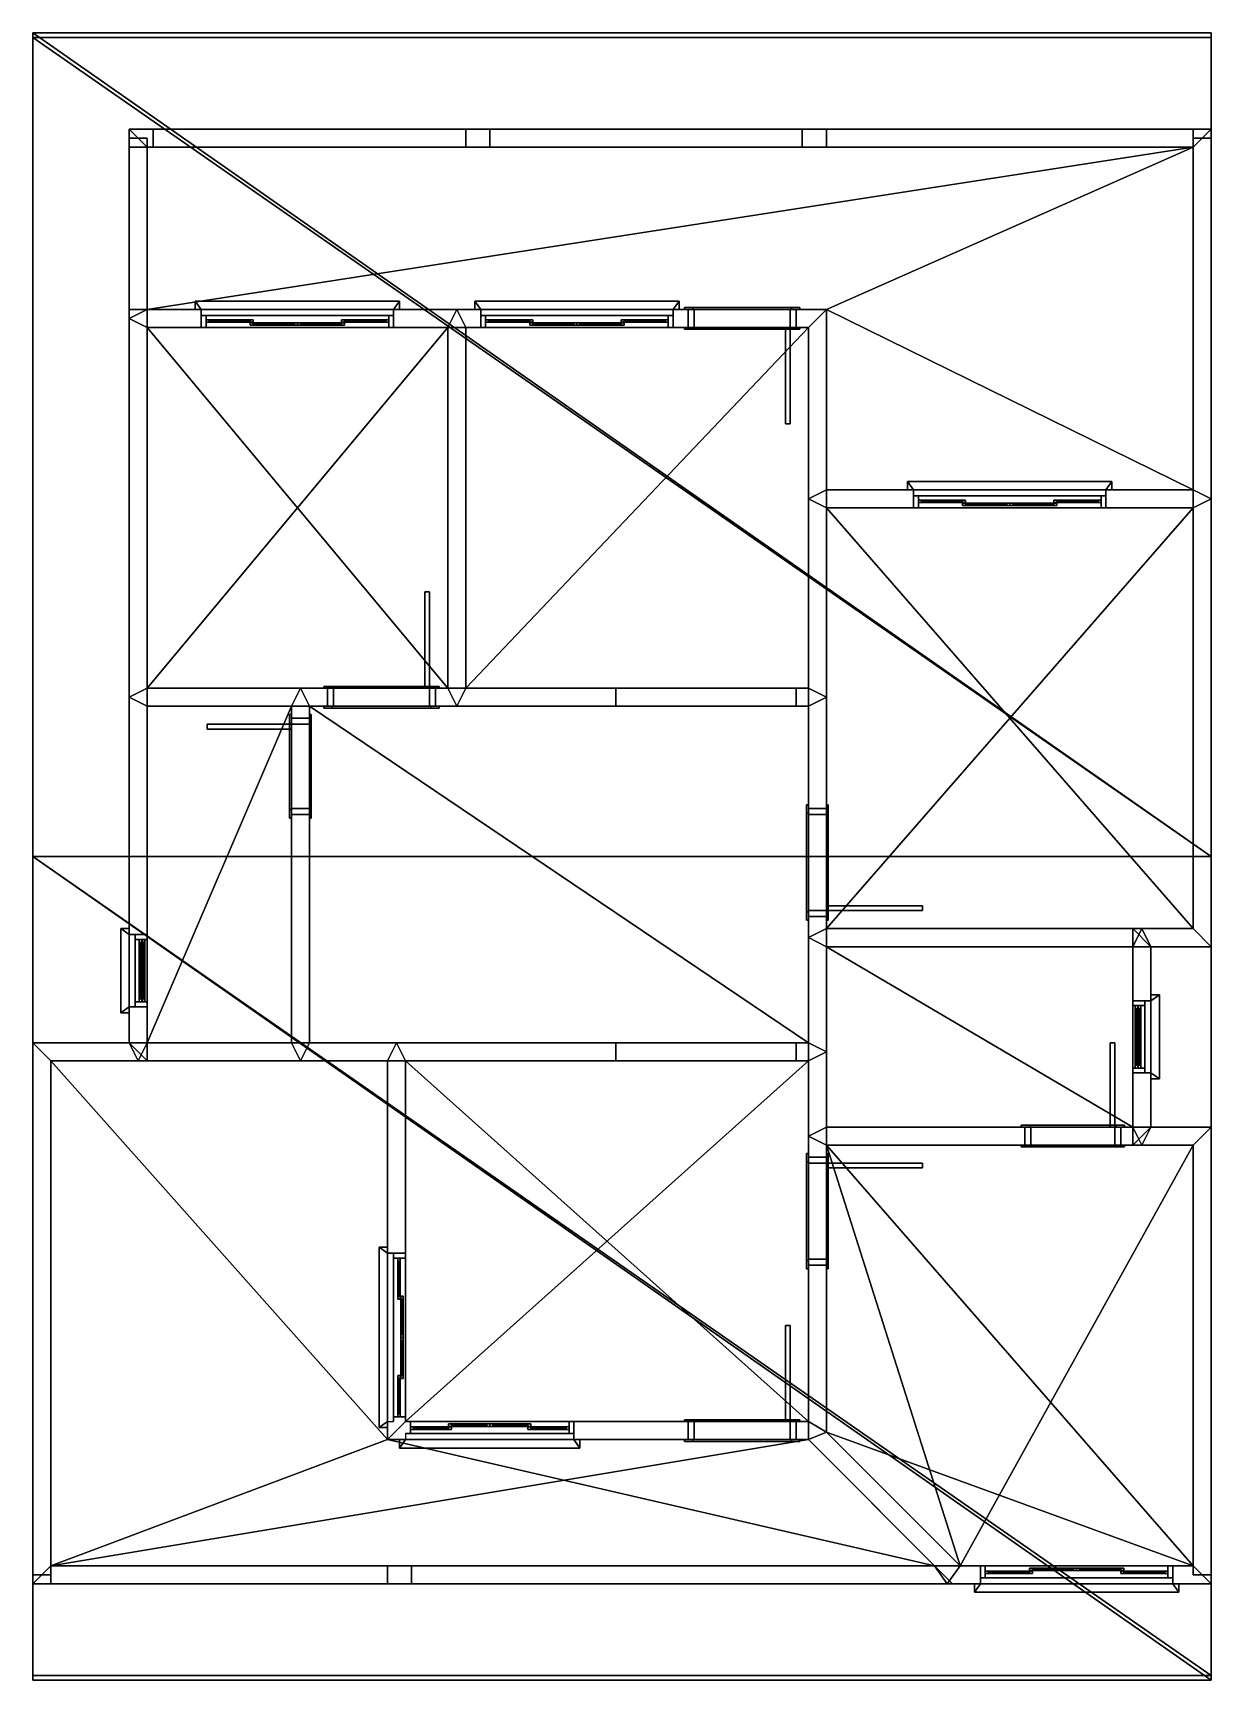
# Model space of a CAD drawing. Extents: x -3950 to 2084, y 1379 to 9369.
# Drawn here: x 1104 to 2084, y 1379 to 2749 of the extents above; entities that cross this region are included whole.
import ezdxf

# ---------------------------------------------------------------- set-up
doc = ezdxf.new("R2010")
doc.units = 0
doc.header["$LTSCALE"] = 35
for name, color, linetype in [('P1-ESQUAD', 32, 'CONTINUOUS'), ('P1-FERR', 252, 'CONTINUOUS'), ('P1-LAJE', 143, 'CONTINUOUS'), ('P1-PAREDE', 255, 'CONTINUOUS'), ('P1-PEIT', 13, 'CONTINUOUS'), ('P1-PILAR', 143, 'CONTINUOUS'), ('P1-VIDRO', 152, 'CONTINUOUS'), ('P1-VIGA', 143, 'CONTINUOUS'), ('P2-LAJE', 143, 'CONTINUOUS'), ('P2-MURO', 255, 'CONTINUOUS'), ('P2-TELHADO', 11, 'CONTINUOUS'), ('P2-VIGA', 143, 'CONTINUOUS')]:
    doc.layers.add(name, color=color, linetype=linetype)

msp = doc.modelspace()

# ---------------------------------------------------------------- linework, layer by layer
at = {"layer": 'P1-PAREDE'}
msp.add_line((1118.628, 1459.14), (1868.628, 1459.14), dxfattribs=at)
at = {"layer": 'P2-MURO', "extrusion": (1, 8.79066e-15, 5.30511e-28)}
msp.add_point((2083.628, 2064.14, 522), dxfattribs=at)

# ---------------------------------------------------------------- meshes
at = {"layer": 'P1-ESQUAD'}
mesh = msp.add_polyface(dxfattribs=at)
corners = [(1652.628, 2519.14), (1645.628, 2519.14), (1652.628, 2520.64), (1645.628, 2520.64), (1734.628, 2519.14), (1741.628, 2519.14), (1734.628, 2520.64), (1741.628, 2520.64), (1734.628, 2519.14, 211), (1741.628, 2519.14, 218), (1734.628, 2520.64, 211), (1741.628, 2520.64, 218), (1652.628, 2519.14, 211), (1645.628, 2519.14, 218), (1652.628, 2520.64, 211), (1645.628, 2520.64, 218)]
mesh.append_faces([[corners[k] for k in face] for face in [(4, 8, 10, 6), (5, 7, 11, 9), (8, 12, 14, 10), (9, 11, 15, 13), (12, 0, 2, 14), (13, 15, 3, 1)]])
mesh.append_faces([[corners[k] for k in face] for face in [(6, 10, 11, 7)]], dxfattribs={"vtx1": -1})
mesh.append_faces([[corners[k] for k in face] for face in [(10, 14, 15, 11)]], dxfattribs={"vtx1": -1, "vtx3": -1})
mesh.append_faces([[corners[k] for k in face] for face in [(14, 2, 3, 15)]], dxfattribs={"vtx3": -1})
mesh = msp.add_polyface(dxfattribs=at)
corners = [(1653.628, 2504.14), (1648.628, 2504.14), (1653.628, 2519.14), (1648.628, 2519.14), (1733.628, 2504.14), (1738.628, 2504.14), (1733.628, 2519.14), (1738.628, 2519.14), (1733.628, 2504.14, 210), (1738.628, 2504.14, 215), (1733.628, 2519.14, 210), (1738.628, 2519.14, 215), (1653.628, 2504.14, 210), (1648.628, 2504.14, 215), (1653.628, 2519.14, 210), (1648.628, 2519.14, 215)]
mesh.append_faces([[corners[k] for k in face] for face in [(4, 8, 10, 6), (8, 12, 14, 10), (12, 0, 2, 14)]])
mesh.append_faces([[corners[k] for k in face] for face in [(12, 13, 1, 0)]], dxfattribs={"vtx0": -1})
mesh.append_faces([[corners[k] for k in face] for face in [(8, 9, 13, 12)]], dxfattribs={"vtx0": -1, "vtx2": -1})
mesh.append_faces([[corners[k] for k in face] for face in [(6, 10, 11, 7)]], dxfattribs={"vtx1": -1})
mesh.append_faces([[corners[k] for k in face] for face in [(10, 14, 15, 11)]], dxfattribs={"vtx1": -1, "vtx3": -1})
mesh.append_faces([[corners[k] for k in face] for face in [(4, 5, 9, 8)]], dxfattribs={"vtx2": -1})
mesh.append_faces([[corners[k] for k in face] for face in [(14, 2, 3, 15)]], dxfattribs={"vtx3": -1})
mesh = msp.add_polyface(dxfattribs=at)
corners = [(1652.628, 2502.64), (1645.628, 2502.64), (1652.628, 2504.14), (1645.628, 2504.14), (1734.628, 2502.64), (1741.628, 2502.64), (1734.628, 2504.14), (1741.628, 2504.14), (1734.628, 2502.64, 211), (1741.628, 2502.64, 218), (1734.628, 2504.14, 211), (1741.628, 2504.14, 218), (1652.628, 2502.64, 211), (1645.628, 2502.64, 218), (1652.628, 2504.14, 211), (1645.628, 2504.14, 218)]
mesh.append_faces([[corners[k] for k in face] for face in [(4, 8, 10, 6), (5, 7, 11, 9), (8, 12, 14, 10), (9, 11, 15, 13), (12, 0, 2, 14), (13, 15, 3, 1)]])
mesh.append_faces([[corners[k] for k in face] for face in [(12, 13, 1, 0)]], dxfattribs={"vtx0": -1})
mesh.append_faces([[corners[k] for k in face] for face in [(8, 9, 13, 12)]], dxfattribs={"vtx0": -1, "vtx2": -1})
mesh.append_faces([[corners[k] for k in face] for face in [(4, 5, 9, 8)]], dxfattribs={"vtx2": -1})
mesh = msp.add_polyface(dxfattribs=at)
corners = [(1733.628, 2424.14), (1733.628, 2504.14), (1729.628, 2424.14), (1729.628, 2504.14), (1733.628, 2424.14, 210), (1733.628, 2504.14, 210), (1729.628, 2424.14, 210), (1729.628, 2504.14, 210)]
mesh.append_faces([[corners[k] for k in face] for face in [(0, 1, 5, 4), (3, 2, 6, 7), (1, 3, 7, 5), (0, 4, 6, 2), (4, 5, 7, 6)]])
mesh = msp.add_polyface(dxfattribs=at)
corners = [(1429.628, 2284.14), (1429.628, 2204.14), (1433.628, 2284.14), (1433.628, 2204.14), (1429.628, 2284.14, 210), (1429.628, 2204.14, 210), (1433.628, 2284.14, 210), (1433.628, 2204.14, 210)]
mesh.append_faces([[corners[k] for k in face] for face in [(0, 1, 5, 4), (3, 2, 6, 7), (1, 3, 7, 5), (0, 4, 6, 2), (4, 5, 7, 6)]])
mesh = msp.add_polyface(dxfattribs=at)
corners = [(1352.628, 2204.14), (1345.628, 2204.14), (1352.628, 2205.64), (1345.628, 2205.64), (1434.628, 2204.14), (1441.628, 2204.14), (1434.628, 2205.64), (1441.628, 2205.64), (1434.628, 2204.14, 211), (1441.628, 2204.14, 218), (1434.628, 2205.64, 211), (1441.628, 2205.64, 218), (1352.628, 2204.14, 211), (1345.628, 2204.14, 218), (1352.628, 2205.64, 211), (1345.628, 2205.64, 218)]
mesh.append_faces([[corners[k] for k in face] for face in [(4, 8, 10, 6), (5, 7, 11, 9), (8, 12, 14, 10), (9, 11, 15, 13), (12, 0, 2, 14), (13, 15, 3, 1)]])
mesh.append_faces([[corners[k] for k in face] for face in [(6, 10, 11, 7)]], dxfattribs={"vtx1": -1})
mesh.append_faces([[corners[k] for k in face] for face in [(10, 14, 15, 11)]], dxfattribs={"vtx1": -1, "vtx3": -1})
mesh.append_faces([[corners[k] for k in face] for face in [(14, 2, 3, 15)]], dxfattribs={"vtx3": -1})
mesh = msp.add_polyface(dxfattribs=at)
corners = [(1353.628, 2189.14), (1348.628, 2189.14), (1353.628, 2204.14), (1348.628, 2204.14), (1433.628, 2189.14), (1438.628, 2189.14), (1433.628, 2204.14), (1438.628, 2204.14), (1433.628, 2189.14, 210), (1438.628, 2189.14, 215), (1433.628, 2204.14, 210), (1438.628, 2204.14, 215), (1353.628, 2189.14, 210), (1348.628, 2189.14, 215), (1353.628, 2204.14, 210), (1348.628, 2204.14, 215)]
mesh.append_faces([[corners[k] for k in face] for face in [(4, 8, 10, 6), (8, 12, 14, 10), (12, 0, 2, 14)]])
mesh.append_faces([[corners[k] for k in face] for face in [(12, 13, 1, 0)]], dxfattribs={"vtx0": -1})
mesh.append_faces([[corners[k] for k in face] for face in [(8, 9, 13, 12)]], dxfattribs={"vtx0": -1, "vtx2": -1})
mesh.append_faces([[corners[k] for k in face] for face in [(6, 10, 11, 7)]], dxfattribs={"vtx1": -1})
mesh.append_faces([[corners[k] for k in face] for face in [(10, 14, 15, 11)]], dxfattribs={"vtx1": -1, "vtx3": -1})
mesh.append_faces([[corners[k] for k in face] for face in [(4, 5, 9, 8)]], dxfattribs={"vtx2": -1})
mesh.append_faces([[corners[k] for k in face] for face in [(14, 2, 3, 15)]], dxfattribs={"vtx3": -1})
mesh = msp.add_polyface(dxfattribs=at)
corners = [(1318.628, 2103.14), (1318.628, 2096.14), (1317.128, 2103.14), (1317.128, 2096.14), (1318.628, 2175.14), (1318.628, 2182.14), (1317.128, 2175.14), (1317.128, 2182.14), (1318.628, 2175.14, 211), (1318.628, 2182.14, 218), (1317.128, 2175.14, 211), (1317.128, 2182.14, 218), (1318.628, 2103.14, 211), (1318.628, 2096.14, 218), (1317.128, 2103.14, 211), (1317.128, 2096.14, 218)]
mesh.append_faces([[corners[k] for k in face] for face in [(4, 8, 10, 6), (5, 7, 11, 9), (8, 12, 14, 10), (9, 11, 15, 13), (12, 0, 2, 14), (13, 15, 3, 1)]])
mesh.append_faces([[corners[k] for k in face] for face in [(6, 10, 11, 7)]], dxfattribs={"vtx1": -1})
mesh.append_faces([[corners[k] for k in face] for face in [(10, 14, 15, 11)]], dxfattribs={"vtx1": -1, "vtx3": -1})
mesh.append_faces([[corners[k] for k in face] for face in [(14, 2, 3, 15)]], dxfattribs={"vtx3": -1})
mesh = msp.add_polyface(dxfattribs=at)
corners = [(1333.628, 2104.14), (1333.628, 2099.14), (1318.628, 2104.14), (1318.628, 2099.14), (1333.628, 2174.14), (1333.628, 2179.14), (1318.628, 2174.14), (1318.628, 2179.14), (1333.628, 2174.14, 210), (1333.628, 2179.14, 215), (1318.628, 2174.14, 210), (1318.628, 2179.14, 215), (1333.628, 2104.14, 210), (1333.628, 2099.14, 215), (1318.628, 2104.14, 210), (1318.628, 2099.14, 215)]
mesh.append_faces([[corners[k] for k in face] for face in [(4, 8, 10, 6), (8, 12, 14, 10), (12, 0, 2, 14)]])
mesh.append_faces([[corners[k] for k in face] for face in [(12, 13, 1, 0)]], dxfattribs={"vtx0": -1})
mesh.append_faces([[corners[k] for k in face] for face in [(8, 9, 13, 12)]], dxfattribs={"vtx0": -1, "vtx2": -1})
mesh.append_faces([[corners[k] for k in face] for face in [(6, 10, 11, 7)]], dxfattribs={"vtx1": -1})
mesh.append_faces([[corners[k] for k in face] for face in [(10, 14, 15, 11)]], dxfattribs={"vtx1": -1, "vtx3": -1})
mesh.append_faces([[corners[k] for k in face] for face in [(4, 5, 9, 8)]], dxfattribs={"vtx2": -1})
mesh.append_faces([[corners[k] for k in face] for face in [(14, 2, 3, 15)]], dxfattribs={"vtx3": -1})
mesh = msp.add_polyface(dxfattribs=at)
corners = [(1335.128, 2103.14), (1335.128, 2096.14), (1333.628, 2103.14), (1333.628, 2096.14), (1335.128, 2175.14), (1335.128, 2182.14), (1333.628, 2175.14), (1333.628, 2182.14), (1335.128, 2175.14, 211), (1335.128, 2182.14, 218), (1333.628, 2175.14, 211), (1333.628, 2182.14, 218), (1335.128, 2103.14, 211), (1335.128, 2096.14, 218), (1333.628, 2103.14, 211), (1333.628, 2096.14, 218)]
mesh.append_faces([[corners[k] for k in face] for face in [(4, 8, 10, 6), (5, 7, 11, 9), (8, 12, 14, 10), (9, 11, 15, 13), (12, 0, 2, 14), (13, 15, 3, 1)]])
mesh.append_faces([[corners[k] for k in face] for face in [(12, 13, 1, 0)]], dxfattribs={"vtx0": -1})
mesh.append_faces([[corners[k] for k in face] for face in [(8, 9, 13, 12)]], dxfattribs={"vtx0": -1, "vtx2": -1})
mesh.append_faces([[corners[k] for k in face] for face in [(4, 5, 9, 8)]], dxfattribs={"vtx2": -1})
mesh = msp.add_polyface(dxfattribs=at)
corners = [(1352.628, 2187.64), (1345.628, 2187.64), (1352.628, 2189.14), (1345.628, 2189.14), (1434.628, 2187.64), (1441.628, 2187.64), (1434.628, 2189.14), (1441.628, 2189.14), (1434.628, 2187.64, 211), (1441.628, 2187.64, 218), (1434.628, 2189.14, 211), (1441.628, 2189.14, 218), (1352.628, 2187.64, 211), (1345.628, 2187.64, 218), (1352.628, 2189.14, 211), (1345.628, 2189.14, 218)]
mesh.append_faces([[corners[k] for k in face] for face in [(4, 8, 10, 6), (5, 7, 11, 9), (8, 12, 14, 10), (9, 11, 15, 13), (12, 0, 2, 14), (13, 15, 3, 1)]])
mesh.append_faces([[corners[k] for k in face] for face in [(12, 13, 1, 0)]], dxfattribs={"vtx0": -1})
mesh.append_faces([[corners[k] for k in face] for face in [(8, 9, 13, 12)]], dxfattribs={"vtx0": -1, "vtx2": -1})
mesh.append_faces([[corners[k] for k in face] for face in [(4, 5, 9, 8)]], dxfattribs={"vtx2": -1})
mesh = msp.add_polyface(dxfattribs=at)
corners = [(1248.628, 2170.14), (1318.628, 2170.14), (1248.628, 2174.14), (1318.628, 2174.14), (1248.628, 2170.14, 210), (1318.628, 2170.14, 210), (1248.628, 2174.14, 210), (1318.628, 2174.14, 210)]
mesh.append_faces([[corners[k] for k in face] for face in [(0, 1, 5, 4), (3, 2, 6, 7), (1, 3, 7, 5), (0, 4, 6, 2), (4, 5, 7, 6)]])
mesh = msp.add_polyface(dxfattribs=at)
corners = [(1748.628, 2018.14), (1748.628, 2011.14), (1747.128, 2018.14), (1747.128, 2011.14), (1748.628, 2100.14), (1748.628, 2107.14), (1747.128, 2100.14), (1747.128, 2107.14), (1748.628, 2100.14, 211), (1748.628, 2107.14, 218), (1747.128, 2100.14, 211), (1747.128, 2107.14, 218), (1748.628, 2018.14, 211), (1748.628, 2011.14, 218), (1747.128, 2018.14, 211), (1747.128, 2011.14, 218)]
mesh.append_faces([[corners[k] for k in face] for face in [(4, 8, 10, 6), (5, 7, 11, 9), (8, 12, 14, 10), (9, 11, 15, 13), (12, 0, 2, 14), (13, 15, 3, 1)]])
mesh.append_faces([[corners[k] for k in face] for face in [(6, 10, 11, 7)]], dxfattribs={"vtx1": -1})
mesh.append_faces([[corners[k] for k in face] for face in [(10, 14, 15, 11)]], dxfattribs={"vtx1": -1, "vtx3": -1})
mesh.append_faces([[corners[k] for k in face] for face in [(14, 2, 3, 15)]], dxfattribs={"vtx3": -1})
mesh = msp.add_polyface(dxfattribs=at)
corners = [(1763.628, 2019.14), (1763.628, 2014.14), (1748.628, 2019.14), (1748.628, 2014.14), (1763.628, 2099.14), (1763.628, 2104.14), (1748.628, 2099.14), (1748.628, 2104.14), (1763.628, 2099.14, 210), (1763.628, 2104.14, 215), (1748.628, 2099.14, 210), (1748.628, 2104.14, 215), (1763.628, 2019.14, 210), (1763.628, 2014.14, 215), (1748.628, 2019.14, 210), (1748.628, 2014.14, 215)]
mesh.append_faces([[corners[k] for k in face] for face in [(4, 8, 10, 6), (8, 12, 14, 10), (12, 0, 2, 14)]])
mesh.append_faces([[corners[k] for k in face] for face in [(12, 13, 1, 0)]], dxfattribs={"vtx0": -1})
mesh.append_faces([[corners[k] for k in face] for face in [(8, 9, 13, 12)]], dxfattribs={"vtx0": -1, "vtx2": -1})
mesh.append_faces([[corners[k] for k in face] for face in [(6, 10, 11, 7)]], dxfattribs={"vtx1": -1})
mesh.append_faces([[corners[k] for k in face] for face in [(10, 14, 15, 11)]], dxfattribs={"vtx1": -1, "vtx3": -1})
mesh.append_faces([[corners[k] for k in face] for face in [(4, 5, 9, 8)]], dxfattribs={"vtx2": -1})
mesh.append_faces([[corners[k] for k in face] for face in [(14, 2, 3, 15)]], dxfattribs={"vtx3": -1})
mesh = msp.add_polyface(dxfattribs=at)
corners = [(1765.128, 2018.14), (1765.128, 2011.14), (1763.628, 2018.14), (1763.628, 2011.14), (1765.128, 2100.14), (1765.128, 2107.14), (1763.628, 2100.14), (1763.628, 2107.14), (1765.128, 2100.14, 211), (1765.128, 2107.14, 218), (1763.628, 2100.14, 211), (1763.628, 2107.14, 218), (1765.128, 2018.14, 211), (1765.128, 2011.14, 218), (1763.628, 2018.14, 211), (1763.628, 2011.14, 218)]
mesh.append_faces([[corners[k] for k in face] for face in [(4, 8, 10, 6), (5, 7, 11, 9), (8, 12, 14, 10), (9, 11, 15, 13), (12, 0, 2, 14), (13, 15, 3, 1)]])
mesh.append_faces([[corners[k] for k in face] for face in [(12, 13, 1, 0)]], dxfattribs={"vtx0": -1})
mesh.append_faces([[corners[k] for k in face] for face in [(8, 9, 13, 12)]], dxfattribs={"vtx0": -1, "vtx2": -1})
mesh.append_faces([[corners[k] for k in face] for face in [(4, 5, 9, 8)]], dxfattribs={"vtx2": -1})
mesh = msp.add_polyface(dxfattribs=at)
corners = [(1763.628, 2019.14), (1843.628, 2019.14), (1763.628, 2023.14), (1843.628, 2023.14), (1763.628, 2019.14, 210), (1843.628, 2019.14, 210), (1763.628, 2023.14, 210), (1843.628, 2023.14, 210)]
mesh.append_faces([[corners[k] for k in face] for face in [(0, 1, 5, 4), (3, 2, 6, 7), (1, 3, 7, 5), (0, 4, 6, 2), (4, 5, 7, 6)]])
mesh = msp.add_polyface(dxfattribs=at)
corners = [(2003.628, 1839.14), (2003.628, 1909.14), (1999.628, 1839.14), (1999.628, 1909.14), (2003.628, 1839.14, 210), (2003.628, 1909.14, 210), (1999.628, 1839.14, 210), (1999.628, 1909.14, 210)]
mesh.append_faces([[corners[k] for k in face] for face in [(0, 1, 5, 4), (3, 2, 6, 7), (1, 3, 7, 5), (0, 4, 6, 2), (4, 5, 7, 6)]])
mesh = msp.add_polyface(dxfattribs=at)
corners = [(2004.628, 1840.64), (2011.628, 1840.64), (2004.628, 1839.14), (2011.628, 1839.14), (1932.628, 1840.64), (1925.628, 1840.64), (1932.628, 1839.14), (1925.628, 1839.14), (1932.628, 1840.64, 211), (1925.628, 1840.64, 218), (1932.628, 1839.14, 211), (1925.628, 1839.14, 218), (2004.628, 1840.64, 211), (2011.628, 1840.64, 218), (2004.628, 1839.14, 211), (2011.628, 1839.14, 218)]
mesh.append_faces([[corners[k] for k in face] for face in [(4, 8, 10, 6), (5, 7, 11, 9), (8, 12, 14, 10), (9, 11, 15, 13), (12, 0, 2, 14), (13, 15, 3, 1)]])
mesh.append_faces([[corners[k] for k in face] for face in [(12, 13, 1, 0)]], dxfattribs={"vtx0": -1})
mesh.append_faces([[corners[k] for k in face] for face in [(8, 9, 13, 12)]], dxfattribs={"vtx0": -1, "vtx2": -1})
mesh.append_faces([[corners[k] for k in face] for face in [(4, 5, 9, 8)]], dxfattribs={"vtx2": -1})
mesh = msp.add_polyface(dxfattribs=at)
corners = [(2003.628, 1839.14), (2008.628, 1839.14), (2003.628, 1824.14), (2008.628, 1824.14), (1933.628, 1839.14), (1928.628, 1839.14), (1933.628, 1824.14), (1928.628, 1824.14), (1933.628, 1839.14, 210), (1928.628, 1839.14, 215), (1933.628, 1824.14, 210), (1928.628, 1824.14, 215), (2003.628, 1839.14, 210), (2008.628, 1839.14, 215), (2003.628, 1824.14, 210), (2008.628, 1824.14, 215)]
mesh.append_faces([[corners[k] for k in face] for face in [(4, 8, 10, 6), (8, 12, 14, 10), (12, 0, 2, 14)]])
mesh.append_faces([[corners[k] for k in face] for face in [(12, 13, 1, 0)]], dxfattribs={"vtx0": -1})
mesh.append_faces([[corners[k] for k in face] for face in [(8, 9, 13, 12)]], dxfattribs={"vtx0": -1, "vtx2": -1})
mesh.append_faces([[corners[k] for k in face] for face in [(6, 10, 11, 7)]], dxfattribs={"vtx1": -1})
mesh.append_faces([[corners[k] for k in face] for face in [(10, 14, 15, 11)]], dxfattribs={"vtx1": -1, "vtx3": -1})
mesh.append_faces([[corners[k] for k in face] for face in [(4, 5, 9, 8)]], dxfattribs={"vtx2": -1})
mesh.append_faces([[corners[k] for k in face] for face in [(14, 2, 3, 15)]], dxfattribs={"vtx3": -1})
mesh = msp.add_polyface(dxfattribs=at)
corners = [(2004.628, 1824.14), (2011.628, 1824.14), (2004.628, 1822.64), (2011.628, 1822.64), (1932.628, 1824.14), (1925.628, 1824.14), (1932.628, 1822.64), (1925.628, 1822.64), (1932.628, 1824.14, 211), (1925.628, 1824.14, 218), (1932.628, 1822.64, 211), (1925.628, 1822.64, 218), (2004.628, 1824.14, 211), (2011.628, 1824.14, 218), (2004.628, 1822.64, 211), (2011.628, 1822.64, 218)]
mesh.append_faces([[corners[k] for k in face] for face in [(4, 8, 10, 6), (5, 7, 11, 9), (8, 12, 14, 10), (9, 11, 15, 13), (12, 0, 2, 14), (13, 15, 3, 1)]])
mesh.append_faces([[corners[k] for k in face] for face in [(6, 10, 11, 7)]], dxfattribs={"vtx1": -1})
mesh.append_faces([[corners[k] for k in face] for face in [(10, 14, 15, 11)]], dxfattribs={"vtx1": -1, "vtx3": -1})
mesh.append_faces([[corners[k] for k in face] for face in [(14, 2, 3, 15)]], dxfattribs={"vtx3": -1})
mesh = msp.add_polyface(dxfattribs=at)
corners = [(1748.628, 1728.14), (1748.628, 1721.14), (1747.128, 1728.14), (1747.128, 1721.14), (1748.628, 1810.14), (1748.628, 1817.14), (1747.128, 1810.14), (1747.128, 1817.14), (1748.628, 1810.14, 211), (1748.628, 1817.14, 218), (1747.128, 1810.14, 211), (1747.128, 1817.14, 218), (1748.628, 1728.14, 211), (1748.628, 1721.14, 218), (1747.128, 1728.14, 211), (1747.128, 1721.14, 218)]
mesh.append_faces([[corners[k] for k in face] for face in [(4, 8, 10, 6), (5, 7, 11, 9), (8, 12, 14, 10), (9, 11, 15, 13), (12, 0, 2, 14), (13, 15, 3, 1)]])
mesh.append_faces([[corners[k] for k in face] for face in [(6, 10, 11, 7)]], dxfattribs={"vtx1": -1})
mesh.append_faces([[corners[k] for k in face] for face in [(10, 14, 15, 11)]], dxfattribs={"vtx1": -1, "vtx3": -1})
mesh.append_faces([[corners[k] for k in face] for face in [(14, 2, 3, 15)]], dxfattribs={"vtx3": -1})
mesh = msp.add_polyface(dxfattribs=at)
corners = [(1763.628, 1729.14), (1763.628, 1724.14), (1748.628, 1729.14), (1748.628, 1724.14), (1763.628, 1809.14), (1763.628, 1814.14), (1748.628, 1809.14), (1748.628, 1814.14), (1763.628, 1809.14, 210), (1763.628, 1814.14, 215), (1748.628, 1809.14, 210), (1748.628, 1814.14, 215), (1763.628, 1729.14, 210), (1763.628, 1724.14, 215), (1748.628, 1729.14, 210), (1748.628, 1724.14, 215)]
mesh.append_faces([[corners[k] for k in face] for face in [(4, 8, 10, 6), (8, 12, 14, 10), (12, 0, 2, 14)]])
mesh.append_faces([[corners[k] for k in face] for face in [(12, 13, 1, 0)]], dxfattribs={"vtx0": -1})
mesh.append_faces([[corners[k] for k in face] for face in [(8, 9, 13, 12)]], dxfattribs={"vtx0": -1, "vtx2": -1})
mesh.append_faces([[corners[k] for k in face] for face in [(6, 10, 11, 7)]], dxfattribs={"vtx1": -1})
mesh.append_faces([[corners[k] for k in face] for face in [(10, 14, 15, 11)]], dxfattribs={"vtx1": -1, "vtx3": -1})
mesh.append_faces([[corners[k] for k in face] for face in [(4, 5, 9, 8)]], dxfattribs={"vtx2": -1})
mesh.append_faces([[corners[k] for k in face] for face in [(14, 2, 3, 15)]], dxfattribs={"vtx3": -1})
mesh = msp.add_polyface(dxfattribs=at)
corners = [(1765.128, 1728.14), (1765.128, 1721.14), (1763.628, 1728.14), (1763.628, 1721.14), (1765.128, 1810.14), (1765.128, 1817.14), (1763.628, 1810.14), (1763.628, 1817.14), (1765.128, 1810.14, 211), (1765.128, 1817.14, 218), (1763.628, 1810.14, 211), (1763.628, 1817.14, 218), (1765.128, 1728.14, 211), (1765.128, 1721.14, 218), (1763.628, 1728.14, 211), (1763.628, 1721.14, 218)]
mesh.append_faces([[corners[k] for k in face] for face in [(4, 8, 10, 6), (5, 7, 11, 9), (8, 12, 14, 10), (9, 11, 15, 13), (12, 0, 2, 14), (13, 15, 3, 1)]])
mesh.append_faces([[corners[k] for k in face] for face in [(12, 13, 1, 0)]], dxfattribs={"vtx0": -1})
mesh.append_faces([[corners[k] for k in face] for face in [(8, 9, 13, 12)]], dxfattribs={"vtx0": -1, "vtx2": -1})
mesh.append_faces([[corners[k] for k in face] for face in [(4, 5, 9, 8)]], dxfattribs={"vtx2": -1})
mesh = msp.add_polyface(dxfattribs=at)
corners = [(1843.628, 1809.14), (1763.628, 1809.14), (1843.628, 1805.14), (1763.628, 1805.14), (1843.628, 1809.14, 210), (1763.628, 1809.14, 210), (1843.628, 1805.14, 210), (1763.628, 1805.14, 210)]
mesh.append_faces([[corners[k] for k in face] for face in [(0, 1, 5, 4), (3, 2, 6, 7), (1, 3, 7, 5), (0, 4, 6, 2), (4, 5, 7, 6)]])
mesh = msp.add_polyface(dxfattribs=at)
corners = [(1733.628, 1594.14), (1733.628, 1674.14), (1729.628, 1594.14), (1729.628, 1674.14), (1733.628, 1594.14, 210), (1733.628, 1674.14, 210), (1729.628, 1594.14, 210), (1729.628, 1674.14, 210)]
mesh.append_faces([[corners[k] for k in face] for face in [(0, 1, 5, 4), (3, 2, 6, 7), (1, 3, 7, 5), (0, 4, 6, 2), (4, 5, 7, 6)]])
mesh = msp.add_polyface(dxfattribs=at)
corners = [(1734.628, 1595.64), (1741.628, 1595.64), (1734.628, 1594.14), (1741.628, 1594.14), (1652.628, 1595.64), (1645.628, 1595.64), (1652.628, 1594.14), (1645.628, 1594.14), (1652.628, 1595.64, 211), (1645.628, 1595.64, 218), (1652.628, 1594.14, 211), (1645.628, 1594.14, 218), (1734.628, 1595.64, 211), (1741.628, 1595.64, 218), (1734.628, 1594.14, 211), (1741.628, 1594.14, 218)]
mesh.append_faces([[corners[k] for k in face] for face in [(4, 8, 10, 6), (5, 7, 11, 9), (8, 12, 14, 10), (9, 11, 15, 13), (12, 0, 2, 14), (13, 15, 3, 1)]])
mesh.append_faces([[corners[k] for k in face] for face in [(12, 13, 1, 0)]], dxfattribs={"vtx0": -1})
mesh.append_faces([[corners[k] for k in face] for face in [(8, 9, 13, 12)]], dxfattribs={"vtx0": -1, "vtx2": -1})
mesh.append_faces([[corners[k] for k in face] for face in [(4, 5, 9, 8)]], dxfattribs={"vtx2": -1})
mesh = msp.add_polyface(dxfattribs=at)
corners = [(1733.628, 1594.14), (1738.628, 1594.14), (1733.628, 1579.14), (1738.628, 1579.14), (1653.628, 1594.14), (1648.628, 1594.14), (1653.628, 1579.14), (1648.628, 1579.14), (1653.628, 1594.14, 210), (1648.628, 1594.14, 215), (1653.628, 1579.14, 210), (1648.628, 1579.14, 215), (1733.628, 1594.14, 210), (1738.628, 1594.14, 215), (1733.628, 1579.14, 210), (1738.628, 1579.14, 215)]
mesh.append_faces([[corners[k] for k in face] for face in [(4, 8, 10, 6), (8, 12, 14, 10), (12, 0, 2, 14)]])
mesh.append_faces([[corners[k] for k in face] for face in [(12, 13, 1, 0)]], dxfattribs={"vtx0": -1})
mesh.append_faces([[corners[k] for k in face] for face in [(8, 9, 13, 12)]], dxfattribs={"vtx0": -1, "vtx2": -1})
mesh.append_faces([[corners[k] for k in face] for face in [(6, 10, 11, 7)]], dxfattribs={"vtx1": -1})
mesh.append_faces([[corners[k] for k in face] for face in [(10, 14, 15, 11)]], dxfattribs={"vtx1": -1, "vtx3": -1})
mesh.append_faces([[corners[k] for k in face] for face in [(4, 5, 9, 8)]], dxfattribs={"vtx2": -1})
mesh.append_faces([[corners[k] for k in face] for face in [(14, 2, 3, 15)]], dxfattribs={"vtx3": -1})
mesh = msp.add_polyface(dxfattribs=at)
corners = [(1734.628, 1579.14), (1741.628, 1579.14), (1734.628, 1577.64), (1741.628, 1577.64), (1652.628, 1579.14), (1645.628, 1579.14), (1652.628, 1577.64), (1645.628, 1577.64), (1652.628, 1579.14, 211), (1645.628, 1579.14, 218), (1652.628, 1577.64, 211), (1645.628, 1577.64, 218), (1734.628, 1579.14, 211), (1741.628, 1579.14, 218), (1734.628, 1577.64, 211), (1741.628, 1577.64, 218)]
mesh.append_faces([[corners[k] for k in face] for face in [(4, 8, 10, 6), (5, 7, 11, 9), (8, 12, 14, 10), (9, 11, 15, 13), (12, 0, 2, 14), (13, 15, 3, 1)]])
mesh.append_faces([[corners[k] for k in face] for face in [(6, 10, 11, 7)]], dxfattribs={"vtx1": -1})
mesh.append_faces([[corners[k] for k in face] for face in [(10, 14, 15, 11)]], dxfattribs={"vtx1": -1, "vtx3": -1})
mesh.append_faces([[corners[k] for k in face] for face in [(14, 2, 3, 15)]], dxfattribs={"vtx3": -1})
at = {"layer": 'P1-FERR'}
mesh = msp.add_polyface(dxfattribs=at)
corners = [(1247.628, 2504.14, 94), (1243.628, 2504.14, 90), (1247.628, 2514.14, 94), (1243.628, 2514.14, 90), (1399.628, 2504.14, 94), (1403.628, 2504.14, 90), (1399.628, 2514.14, 94), (1403.628, 2514.14, 90), (1399.628, 2504.14, 206), (1403.628, 2504.14, 210), (1399.628, 2514.14, 206), (1403.628, 2514.14, 210), (1247.628, 2504.14, 206), (1243.628, 2504.14, 210), (1247.628, 2514.14, 206), (1243.628, 2514.14, 210)]
mesh.append_faces([[corners[k] for k in face] for face in [(0, 4, 6, 2), (4, 8, 10, 6), (8, 12, 14, 10), (12, 0, 2, 14)]])
mesh.append_faces([[corners[k] for k in face] for face in [(0, 1, 5, 4), (4, 5, 9, 8), (8, 9, 13, 12), (12, 13, 1, 0)]], dxfattribs={"vtx0": -1, "vtx2": -1})
mesh.append_faces([[corners[k] for k in face] for face in [(2, 6, 7, 3), (6, 10, 11, 7), (10, 14, 15, 11), (14, 2, 3, 15)]], dxfattribs={"vtx1": -1, "vtx3": -1})
mesh = msp.add_polyface(dxfattribs=at)
corners = [(1250.128, 2508.64, 96.5), (1247.628, 2508.64, 94), (1250.128, 2510.64, 96.5), (1247.628, 2510.64, 94), (1284.378, 2508.64, 96.5), (1286.878, 2508.64, 94), (1284.378, 2510.64, 96.5), (1286.878, 2510.64, 94), (1284.378, 2508.64, 203.5), (1286.878, 2508.64, 206), (1284.378, 2510.64, 203.5), (1286.878, 2510.64, 206), (1250.128, 2508.64, 203.5), (1247.628, 2508.64, 206), (1250.128, 2510.64, 203.5), (1247.628, 2510.64, 206)]
mesh.append_faces([[corners[k] for k in face] for face in [(0, 4, 6, 2), (1, 3, 7, 5), (4, 8, 10, 6), (5, 7, 11, 9), (8, 12, 14, 10), (9, 11, 15, 13), (12, 0, 2, 14), (13, 15, 3, 1)]])
mesh.append_faces([[corners[k] for k in face] for face in [(0, 1, 5, 4), (4, 5, 9, 8), (8, 9, 13, 12), (12, 13, 1, 0)]], dxfattribs={"vtx0": -1, "vtx2": -1})
mesh.append_faces([[corners[k] for k in face] for face in [(2, 6, 7, 3), (6, 10, 11, 7), (10, 14, 15, 11), (14, 2, 3, 15)]], dxfattribs={"vtx1": -1, "vtx3": -1})
mesh = msp.add_polyface(dxfattribs=at)
corners = [(1286.878, 2506.14, 96.5), (1284.378, 2506.14, 94), (1286.878, 2508.14, 96.5), (1284.378, 2508.14, 94), (1321.128, 2506.14, 96.5), (1323.628, 2506.14, 94), (1321.128, 2508.14, 96.5), (1323.628, 2508.14, 94), (1321.128, 2506.14, 203.5), (1323.628, 2506.14, 206), (1321.128, 2508.14, 203.5), (1323.628, 2508.14, 206), (1286.878, 2506.14, 203.5), (1284.378, 2506.14, 206), (1286.878, 2508.14, 203.5), (1284.378, 2508.14, 206)]
mesh.append_faces([[corners[k] for k in face] for face in [(0, 4, 6, 2), (1, 3, 7, 5), (4, 8, 10, 6), (5, 7, 11, 9), (8, 12, 14, 10), (9, 11, 15, 13), (12, 0, 2, 14), (13, 15, 3, 1)]])
mesh.append_faces([[corners[k] for k in face] for face in [(0, 1, 5, 4), (4, 5, 9, 8), (8, 9, 13, 12), (12, 13, 1, 0)]], dxfattribs={"vtx0": -1, "vtx2": -1})
mesh.append_faces([[corners[k] for k in face] for face in [(2, 6, 7, 3), (6, 10, 11, 7), (10, 14, 15, 11), (14, 2, 3, 15)]], dxfattribs={"vtx1": -1, "vtx3": -1})
mesh = msp.add_polyface(dxfattribs=at)
corners = [(1326.128, 2506.14, 96.5), (1323.628, 2506.14, 94), (1326.128, 2508.14, 96.5), (1323.628, 2508.14, 94), (1360.378, 2506.14, 96.5), (1362.878, 2506.14, 94), (1360.378, 2508.14, 96.5), (1362.878, 2508.14, 94), (1360.378, 2506.14, 203.5), (1362.878, 2506.14, 206), (1360.378, 2508.14, 203.5), (1362.878, 2508.14, 206), (1326.128, 2506.14, 203.5), (1323.628, 2506.14, 206), (1326.128, 2508.14, 203.5), (1323.628, 2508.14, 206)]
mesh.append_faces([[corners[k] for k in face] for face in [(0, 4, 6, 2), (1, 3, 7, 5), (4, 8, 10, 6), (5, 7, 11, 9), (8, 12, 14, 10), (9, 11, 15, 13), (12, 0, 2, 14), (13, 15, 3, 1)]])
mesh.append_faces([[corners[k] for k in face] for face in [(0, 1, 5, 4), (4, 5, 9, 8), (8, 9, 13, 12), (12, 13, 1, 0)]], dxfattribs={"vtx0": -1, "vtx2": -1})
mesh.append_faces([[corners[k] for k in face] for face in [(2, 6, 7, 3), (6, 10, 11, 7), (10, 14, 15, 11), (14, 2, 3, 15)]], dxfattribs={"vtx1": -1, "vtx3": -1})
mesh = msp.add_polyface(dxfattribs=at)
corners = [(1362.878, 2508.64, 96.5), (1360.378, 2508.64, 94), (1362.878, 2510.64, 96.5), (1360.378, 2510.64, 94), (1397.128, 2508.64, 96.5), (1399.628, 2508.64, 94), (1397.128, 2510.64, 96.5), (1399.628, 2510.64, 94), (1397.128, 2508.64, 203.5), (1399.628, 2508.64, 206), (1397.128, 2510.64, 203.5), (1399.628, 2510.64, 206), (1362.878, 2508.64, 203.5), (1360.378, 2508.64, 206), (1362.878, 2510.64, 203.5), (1360.378, 2510.64, 206)]
mesh.append_faces([[corners[k] for k in face] for face in [(0, 4, 6, 2), (1, 3, 7, 5), (4, 8, 10, 6), (5, 7, 11, 9), (8, 12, 14, 10), (9, 11, 15, 13), (12, 0, 2, 14), (13, 15, 3, 1)]])
mesh.append_faces([[corners[k] for k in face] for face in [(0, 1, 5, 4), (4, 5, 9, 8), (8, 9, 13, 12), (12, 13, 1, 0)]], dxfattribs={"vtx0": -1, "vtx2": -1})
mesh.append_faces([[corners[k] for k in face] for face in [(2, 6, 7, 3), (6, 10, 11, 7), (10, 14, 15, 11), (14, 2, 3, 15)]], dxfattribs={"vtx1": -1, "vtx3": -1})
mesh = msp.add_polyface(dxfattribs=at)
corners = [(1480.128, 2504.14, 94), (1476.128, 2504.14, 90), (1480.128, 2514.14, 94), (1476.128, 2514.14, 90), (1632.128, 2504.14, 94), (1636.128, 2504.14, 90), (1632.128, 2514.14, 94), (1636.128, 2514.14, 90), (1632.128, 2504.14, 206), (1636.128, 2504.14, 210), (1632.128, 2514.14, 206), (1636.128, 2514.14, 210), (1480.128, 2504.14, 206), (1476.128, 2504.14, 210), (1480.128, 2514.14, 206), (1476.128, 2514.14, 210)]
mesh.append_faces([[corners[k] for k in face] for face in [(0, 4, 6, 2), (4, 8, 10, 6), (8, 12, 14, 10), (12, 0, 2, 14)]])
mesh.append_faces([[corners[k] for k in face] for face in [(0, 1, 5, 4), (4, 5, 9, 8), (8, 9, 13, 12), (12, 13, 1, 0)]], dxfattribs={"vtx0": -1, "vtx2": -1})
mesh.append_faces([[corners[k] for k in face] for face in [(2, 6, 7, 3), (6, 10, 11, 7), (10, 14, 15, 11), (14, 2, 3, 15)]], dxfattribs={"vtx1": -1, "vtx3": -1})
mesh = msp.add_polyface(dxfattribs=at)
corners = [(1482.628, 2508.64, 96.5), (1480.128, 2508.64, 94), (1482.628, 2510.64, 96.5), (1480.128, 2510.64, 94), (1516.878, 2508.64, 96.5), (1519.378, 2508.64, 94), (1516.878, 2510.64, 96.5), (1519.378, 2510.64, 94), (1516.878, 2508.64, 203.5), (1519.378, 2508.64, 206), (1516.878, 2510.64, 203.5), (1519.378, 2510.64, 206), (1482.628, 2508.64, 203.5), (1480.128, 2508.64, 206), (1482.628, 2510.64, 203.5), (1480.128, 2510.64, 206)]
mesh.append_faces([[corners[k] for k in face] for face in [(0, 4, 6, 2), (1, 3, 7, 5), (4, 8, 10, 6), (5, 7, 11, 9), (8, 12, 14, 10), (9, 11, 15, 13), (12, 0, 2, 14), (13, 15, 3, 1)]])
mesh.append_faces([[corners[k] for k in face] for face in [(0, 1, 5, 4), (4, 5, 9, 8), (8, 9, 13, 12), (12, 13, 1, 0)]], dxfattribs={"vtx0": -1, "vtx2": -1})
mesh.append_faces([[corners[k] for k in face] for face in [(2, 6, 7, 3), (6, 10, 11, 7), (10, 14, 15, 11), (14, 2, 3, 15)]], dxfattribs={"vtx1": -1, "vtx3": -1})
mesh = msp.add_polyface(dxfattribs=at)
corners = [(1519.378, 2506.14, 96.5), (1516.878, 2506.14, 94), (1519.378, 2508.14, 96.5), (1516.878, 2508.14, 94), (1553.628, 2506.14, 96.5), (1556.128, 2506.14, 94), (1553.628, 2508.14, 96.5), (1556.128, 2508.14, 94), (1553.628, 2506.14, 203.5), (1556.128, 2506.14, 206), (1553.628, 2508.14, 203.5), (1556.128, 2508.14, 206), (1519.378, 2506.14, 203.5), (1516.878, 2506.14, 206), (1519.378, 2508.14, 203.5), (1516.878, 2508.14, 206)]
mesh.append_faces([[corners[k] for k in face] for face in [(0, 4, 6, 2), (1, 3, 7, 5), (4, 8, 10, 6), (5, 7, 11, 9), (8, 12, 14, 10), (9, 11, 15, 13), (12, 0, 2, 14), (13, 15, 3, 1)]])
mesh.append_faces([[corners[k] for k in face] for face in [(0, 1, 5, 4), (4, 5, 9, 8), (8, 9, 13, 12), (12, 13, 1, 0)]], dxfattribs={"vtx0": -1, "vtx2": -1})
mesh.append_faces([[corners[k] for k in face] for face in [(2, 6, 7, 3), (6, 10, 11, 7), (10, 14, 15, 11), (14, 2, 3, 15)]], dxfattribs={"vtx1": -1, "vtx3": -1})
mesh = msp.add_polyface(dxfattribs=at)
corners = [(1558.628, 2506.14, 96.5), (1556.128, 2506.14, 94), (1558.628, 2508.14, 96.5), (1556.128, 2508.14, 94), (1592.878, 2506.14, 96.5), (1595.378, 2506.14, 94), (1592.878, 2508.14, 96.5), (1595.378, 2508.14, 94), (1592.878, 2506.14, 203.5), (1595.378, 2506.14, 206), (1592.878, 2508.14, 203.5), (1595.378, 2508.14, 206), (1558.628, 2506.14, 203.5), (1556.128, 2506.14, 206), (1558.628, 2508.14, 203.5), (1556.128, 2508.14, 206)]
mesh.append_faces([[corners[k] for k in face] for face in [(0, 4, 6, 2), (1, 3, 7, 5), (4, 8, 10, 6), (5, 7, 11, 9), (8, 12, 14, 10), (9, 11, 15, 13), (12, 0, 2, 14), (13, 15, 3, 1)]])
mesh.append_faces([[corners[k] for k in face] for face in [(0, 1, 5, 4), (4, 5, 9, 8), (8, 9, 13, 12), (12, 13, 1, 0)]], dxfattribs={"vtx0": -1, "vtx2": -1})
mesh.append_faces([[corners[k] for k in face] for face in [(2, 6, 7, 3), (6, 10, 11, 7), (10, 14, 15, 11), (14, 2, 3, 15)]], dxfattribs={"vtx1": -1, "vtx3": -1})
mesh = msp.add_polyface(dxfattribs=at)
corners = [(1595.378, 2508.64, 96.5), (1592.878, 2508.64, 94), (1595.378, 2510.64, 96.5), (1592.878, 2510.64, 94), (1629.628, 2508.64, 96.5), (1632.128, 2508.64, 94), (1629.628, 2510.64, 96.5), (1632.128, 2510.64, 94), (1629.628, 2508.64, 203.5), (1632.128, 2508.64, 206), (1629.628, 2510.64, 203.5), (1632.128, 2510.64, 206), (1595.378, 2508.64, 203.5), (1592.878, 2508.64, 206), (1595.378, 2510.64, 203.5), (1592.878, 2510.64, 206)]
mesh.append_faces([[corners[k] for k in face] for face in [(0, 4, 6, 2), (1, 3, 7, 5), (4, 8, 10, 6), (5, 7, 11, 9), (8, 12, 14, 10), (9, 11, 15, 13), (12, 0, 2, 14), (13, 15, 3, 1)]])
mesh.append_faces([[corners[k] for k in face] for face in [(0, 1, 5, 4), (4, 5, 9, 8), (8, 9, 13, 12), (12, 13, 1, 0)]], dxfattribs={"vtx0": -1, "vtx2": -1})
mesh.append_faces([[corners[k] for k in face] for face in [(2, 6, 7, 3), (6, 10, 11, 7), (10, 14, 15, 11), (14, 2, 3, 15)]], dxfattribs={"vtx1": -1, "vtx3": -1})
mesh = msp.add_polyface(dxfattribs=at)
corners = [(1840.128, 2354.14, 94), (1836.128, 2354.14, 90), (1840.128, 2364.14, 94), (1836.128, 2364.14, 90), (1992.128, 2354.14, 94), (1996.128, 2354.14, 90), (1992.128, 2364.14, 94), (1996.128, 2364.14, 90), (1992.128, 2354.14, 206), (1996.128, 2354.14, 210), (1992.128, 2364.14, 206), (1996.128, 2364.14, 210), (1840.128, 2354.14, 206), (1836.128, 2354.14, 210), (1840.128, 2364.14, 206), (1836.128, 2364.14, 210)]
mesh.append_faces([[corners[k] for k in face] for face in [(0, 4, 6, 2), (4, 8, 10, 6), (8, 12, 14, 10), (12, 0, 2, 14)]])
mesh.append_faces([[corners[k] for k in face] for face in [(0, 1, 5, 4), (4, 5, 9, 8), (8, 9, 13, 12), (12, 13, 1, 0)]], dxfattribs={"vtx0": -1, "vtx2": -1})
mesh.append_faces([[corners[k] for k in face] for face in [(2, 6, 7, 3), (6, 10, 11, 7), (10, 14, 15, 11), (14, 2, 3, 15)]], dxfattribs={"vtx1": -1, "vtx3": -1})
mesh = msp.add_polyface(dxfattribs=at)
corners = [(1842.628, 2358.64, 96.5), (1840.128, 2358.64, 94), (1842.628, 2360.64, 96.5), (1840.128, 2360.64, 94), (1876.878, 2358.64, 96.5), (1879.378, 2358.64, 94), (1876.878, 2360.64, 96.5), (1879.378, 2360.64, 94), (1876.878, 2358.64, 203.5), (1879.378, 2358.64, 206), (1876.878, 2360.64, 203.5), (1879.378, 2360.64, 206), (1842.628, 2358.64, 203.5), (1840.128, 2358.64, 206), (1842.628, 2360.64, 203.5), (1840.128, 2360.64, 206)]
mesh.append_faces([[corners[k] for k in face] for face in [(0, 4, 6, 2), (1, 3, 7, 5), (4, 8, 10, 6), (5, 7, 11, 9), (8, 12, 14, 10), (9, 11, 15, 13), (12, 0, 2, 14), (13, 15, 3, 1)]])
mesh.append_faces([[corners[k] for k in face] for face in [(0, 1, 5, 4), (4, 5, 9, 8), (8, 9, 13, 12), (12, 13, 1, 0)]], dxfattribs={"vtx0": -1, "vtx2": -1})
mesh.append_faces([[corners[k] for k in face] for face in [(2, 6, 7, 3), (6, 10, 11, 7), (10, 14, 15, 11), (14, 2, 3, 15)]], dxfattribs={"vtx1": -1, "vtx3": -1})
mesh = msp.add_polyface(dxfattribs=at)
corners = [(1879.378, 2356.14, 96.5), (1876.878, 2356.14, 94), (1879.378, 2358.14, 96.5), (1876.878, 2358.14, 94), (1913.628, 2356.14, 96.5), (1916.128, 2356.14, 94), (1913.628, 2358.14, 96.5), (1916.128, 2358.14, 94), (1913.628, 2356.14, 203.5), (1916.128, 2356.14, 206), (1913.628, 2358.14, 203.5), (1916.128, 2358.14, 206), (1879.378, 2356.14, 203.5), (1876.878, 2356.14, 206), (1879.378, 2358.14, 203.5), (1876.878, 2358.14, 206)]
mesh.append_faces([[corners[k] for k in face] for face in [(0, 4, 6, 2), (1, 3, 7, 5), (4, 8, 10, 6), (5, 7, 11, 9), (8, 12, 14, 10), (9, 11, 15, 13), (12, 0, 2, 14), (13, 15, 3, 1)]])
mesh.append_faces([[corners[k] for k in face] for face in [(0, 1, 5, 4), (4, 5, 9, 8), (8, 9, 13, 12), (12, 13, 1, 0)]], dxfattribs={"vtx0": -1, "vtx2": -1})
mesh.append_faces([[corners[k] for k in face] for face in [(2, 6, 7, 3), (6, 10, 11, 7), (10, 14, 15, 11), (14, 2, 3, 15)]], dxfattribs={"vtx1": -1, "vtx3": -1})
mesh = msp.add_polyface(dxfattribs=at)
corners = [(1918.628, 2356.14, 96.5), (1916.128, 2356.14, 94), (1918.628, 2358.14, 96.5), (1916.128, 2358.14, 94), (1952.878, 2356.14, 96.5), (1955.378, 2356.14, 94), (1952.878, 2358.14, 96.5), (1955.378, 2358.14, 94), (1952.878, 2356.14, 203.5), (1955.378, 2356.14, 206), (1952.878, 2358.14, 203.5), (1955.378, 2358.14, 206), (1918.628, 2356.14, 203.5), (1916.128, 2356.14, 206), (1918.628, 2358.14, 203.5), (1916.128, 2358.14, 206)]
mesh.append_faces([[corners[k] for k in face] for face in [(0, 4, 6, 2), (1, 3, 7, 5), (4, 8, 10, 6), (5, 7, 11, 9), (8, 12, 14, 10), (9, 11, 15, 13), (12, 0, 2, 14), (13, 15, 3, 1)]])
mesh.append_faces([[corners[k] for k in face] for face in [(0, 1, 5, 4), (4, 5, 9, 8), (8, 9, 13, 12), (12, 13, 1, 0)]], dxfattribs={"vtx0": -1, "vtx2": -1})
mesh.append_faces([[corners[k] for k in face] for face in [(2, 6, 7, 3), (6, 10, 11, 7), (10, 14, 15, 11), (14, 2, 3, 15)]], dxfattribs={"vtx1": -1, "vtx3": -1})
mesh = msp.add_polyface(dxfattribs=at)
corners = [(1955.378, 2358.64, 96.5), (1952.878, 2358.64, 94), (1955.378, 2360.64, 96.5), (1952.878, 2360.64, 94), (1989.628, 2358.64, 96.5), (1992.128, 2358.64, 94), (1989.628, 2360.64, 96.5), (1992.128, 2360.64, 94), (1989.628, 2358.64, 203.5), (1992.128, 2358.64, 206), (1989.628, 2360.64, 203.5), (1992.128, 2360.64, 206), (1955.378, 2358.64, 203.5), (1952.878, 2358.64, 206), (1955.378, 2360.64, 203.5), (1952.878, 2360.64, 206)]
mesh.append_faces([[corners[k] for k in face] for face in [(0, 4, 6, 2), (1, 3, 7, 5), (4, 8, 10, 6), (5, 7, 11, 9), (8, 12, 14, 10), (9, 11, 15, 13), (12, 0, 2, 14), (13, 15, 3, 1)]])
mesh.append_faces([[corners[k] for k in face] for face in [(0, 1, 5, 4), (4, 5, 9, 8), (8, 9, 13, 12), (12, 13, 1, 0)]], dxfattribs={"vtx0": -1, "vtx2": -1})
mesh.append_faces([[corners[k] for k in face] for face in [(2, 6, 7, 3), (6, 10, 11, 7), (10, 14, 15, 11), (14, 2, 3, 15)]], dxfattribs={"vtx1": -1, "vtx3": -1})
mesh = msp.add_polyface(dxfattribs=at)
corners = [(1198.628, 1943.14, 164), (1198.628, 1939.14, 160), (1188.628, 1943.14, 164), (1188.628, 1939.14, 160), (1198.628, 1995.14, 164), (1198.628, 1999.14, 160), (1188.628, 1995.14, 164), (1188.628, 1999.14, 160), (1198.628, 1995.14, 206), (1198.628, 1999.14, 210), (1188.628, 1995.14, 206), (1188.628, 1999.14, 210), (1198.628, 1943.14, 206), (1198.628, 1939.14, 210), (1188.628, 1943.14, 206), (1188.628, 1939.14, 210)]
mesh.append_faces([[corners[k] for k in face] for face in [(0, 4, 6, 2), (4, 8, 10, 6), (8, 12, 14, 10), (12, 0, 2, 14)]])
mesh.append_faces([[corners[k] for k in face] for face in [(0, 1, 5, 4), (4, 5, 9, 8), (8, 9, 13, 12), (12, 13, 1, 0)]], dxfattribs={"vtx0": -1, "vtx2": -1})
mesh.append_faces([[corners[k] for k in face] for face in [(2, 6, 7, 3), (6, 10, 11, 7), (10, 14, 15, 11), (14, 2, 3, 15)]], dxfattribs={"vtx1": -1, "vtx3": -1})
mesh = msp.add_polyface(dxfattribs=at)
corners = [(1194.128, 1945.64, 186.25), (1194.128, 1943.14, 183.75), (1192.128, 1945.64, 186.25), (1192.128, 1943.14, 183.75), (1194.128, 1992.64, 186.25), (1194.128, 1995.14, 183.75), (1192.128, 1992.64, 186.25), (1192.128, 1995.14, 183.75), (1194.128, 1992.64, 203.5), (1194.128, 1995.14, 206), (1192.128, 1992.64, 203.5), (1192.128, 1995.14, 206), (1194.128, 1945.64, 203.5), (1194.128, 1943.14, 206), (1192.128, 1945.64, 203.5), (1192.128, 1943.14, 206)]
mesh.append_faces([[corners[k] for k in face] for face in [(0, 4, 6, 2), (1, 3, 7, 5), (4, 8, 10, 6), (5, 7, 11, 9), (8, 12, 14, 10), (9, 11, 15, 13), (12, 0, 2, 14), (13, 15, 3, 1)]])
mesh.append_faces([[corners[k] for k in face] for face in [(0, 1, 5, 4), (4, 5, 9, 8), (8, 9, 13, 12), (12, 13, 1, 0)]], dxfattribs={"vtx0": -1, "vtx2": -1})
mesh.append_faces([[corners[k] for k in face] for face in [(2, 6, 7, 3), (6, 10, 11, 7), (10, 14, 15, 11), (14, 2, 3, 15)]], dxfattribs={"vtx1": -1, "vtx3": -1})
mesh = msp.add_polyface(dxfattribs=at)
corners = [(1196.628, 1945.64, 166.5), (1196.628, 1943.14, 164), (1194.628, 1945.64, 166.5), (1194.628, 1943.14, 164), (1196.628, 1992.64, 166.5), (1196.628, 1995.14, 164), (1194.628, 1992.64, 166.5), (1194.628, 1995.14, 164), (1196.628, 1992.64, 183.75), (1196.628, 1995.14, 186.25), (1194.628, 1992.64, 183.75), (1194.628, 1995.14, 186.25), (1196.628, 1945.64, 183.75), (1196.628, 1943.14, 186.25), (1194.628, 1945.64, 183.75), (1194.628, 1943.14, 186.25)]
mesh.append_faces([[corners[k] for k in face] for face in [(0, 4, 6, 2), (1, 3, 7, 5), (4, 8, 10, 6), (5, 7, 11, 9), (8, 12, 14, 10), (9, 11, 15, 13), (12, 0, 2, 14), (13, 15, 3, 1)]])
mesh.append_faces([[corners[k] for k in face] for face in [(0, 1, 5, 4), (4, 5, 9, 8), (8, 9, 13, 12), (12, 13, 1, 0)]], dxfattribs={"vtx0": -1, "vtx2": -1})
mesh.append_faces([[corners[k] for k in face] for face in [(2, 6, 7, 3), (6, 10, 11, 7), (10, 14, 15, 11), (14, 2, 3, 15)]], dxfattribs={"vtx1": -1, "vtx3": -1})
mesh = msp.add_polyface(dxfattribs=at)
corners = [(2018.628, 1940.14, 164), (2018.628, 1944.14, 160), (2028.628, 1940.14, 164), (2028.628, 1944.14, 160), (2018.628, 1888.14, 164), (2018.628, 1884.14, 160), (2028.628, 1888.14, 164), (2028.628, 1884.14, 160), (2018.628, 1888.14, 206), (2018.628, 1884.14, 210), (2028.628, 1888.14, 206), (2028.628, 1884.14, 210), (2018.628, 1940.14, 206), (2018.628, 1944.14, 210), (2028.628, 1940.14, 206), (2028.628, 1944.14, 210)]
mesh.append_faces([[corners[k] for k in face] for face in [(0, 4, 6, 2), (4, 8, 10, 6), (8, 12, 14, 10), (12, 0, 2, 14)]])
mesh.append_faces([[corners[k] for k in face] for face in [(0, 1, 5, 4), (4, 5, 9, 8), (8, 9, 13, 12), (12, 13, 1, 0)]], dxfattribs={"vtx0": -1, "vtx2": -1})
mesh.append_faces([[corners[k] for k in face] for face in [(2, 6, 7, 3), (6, 10, 11, 7), (10, 14, 15, 11), (14, 2, 3, 15)]], dxfattribs={"vtx1": -1, "vtx3": -1})
mesh = msp.add_polyface(dxfattribs=at)
corners = [(2020.628, 1937.64, 166.5), (2020.628, 1940.14, 164), (2022.628, 1937.64, 166.5), (2022.628, 1940.14, 164), (2020.628, 1890.64, 166.5), (2020.628, 1888.14, 164), (2022.628, 1890.64, 166.5), (2022.628, 1888.14, 164), (2020.628, 1890.64, 183.75), (2020.628, 1888.14, 186.25), (2022.628, 1890.64, 183.75), (2022.628, 1888.14, 186.25), (2020.628, 1937.64, 183.75), (2020.628, 1940.14, 186.25), (2022.628, 1937.64, 183.75), (2022.628, 1940.14, 186.25)]
mesh.append_faces([[corners[k] for k in face] for face in [(0, 4, 6, 2), (1, 3, 7, 5), (4, 8, 10, 6), (5, 7, 11, 9), (8, 12, 14, 10), (9, 11, 15, 13), (12, 0, 2, 14), (13, 15, 3, 1)]])
mesh.append_faces([[corners[k] for k in face] for face in [(0, 1, 5, 4), (4, 5, 9, 8), (8, 9, 13, 12), (12, 13, 1, 0)]], dxfattribs={"vtx0": -1, "vtx2": -1})
mesh.append_faces([[corners[k] for k in face] for face in [(2, 6, 7, 3), (6, 10, 11, 7), (10, 14, 15, 11), (14, 2, 3, 15)]], dxfattribs={"vtx1": -1, "vtx3": -1})
mesh = msp.add_polyface(dxfattribs=at)
corners = [(2023.128, 1937.64, 186.25), (2023.128, 1940.14, 183.75), (2025.128, 1937.64, 186.25), (2025.128, 1940.14, 183.75), (2023.128, 1890.64, 186.25), (2023.128, 1888.14, 183.75), (2025.128, 1890.64, 186.25), (2025.128, 1888.14, 183.75), (2023.128, 1890.64, 203.5), (2023.128, 1888.14, 206), (2025.128, 1890.64, 203.5), (2025.128, 1888.14, 206), (2023.128, 1937.64, 203.5), (2023.128, 1940.14, 206), (2025.128, 1937.64, 203.5), (2025.128, 1940.14, 206)]
mesh.append_faces([[corners[k] for k in face] for face in [(0, 4, 6, 2), (1, 3, 7, 5), (4, 8, 10, 6), (5, 7, 11, 9), (8, 12, 14, 10), (9, 11, 15, 13), (12, 0, 2, 14), (13, 15, 3, 1)]])
mesh.append_faces([[corners[k] for k in face] for face in [(0, 1, 5, 4), (4, 5, 9, 8), (8, 9, 13, 12), (12, 13, 1, 0)]], dxfattribs={"vtx0": -1, "vtx2": -1})
mesh.append_faces([[corners[k] for k in face] for face in [(2, 6, 7, 3), (6, 10, 11, 7), (10, 14, 15, 11), (14, 2, 3, 15)]], dxfattribs={"vtx1": -1, "vtx3": -1})
mesh = msp.add_polyface(dxfattribs=at)
corners = [(1413.628, 1598.14, 94), (1413.628, 1594.14, 90), (1403.628, 1598.14, 94), (1403.628, 1594.14, 90), (1413.628, 1730.14, 94), (1413.628, 1734.14, 90), (1403.628, 1730.14, 94), (1403.628, 1734.14, 90), (1413.628, 1730.14, 206), (1413.628, 1734.14, 210), (1403.628, 1730.14, 206), (1403.628, 1734.14, 210), (1413.628, 1598.14, 206), (1413.628, 1594.14, 210), (1403.628, 1598.14, 206), (1403.628, 1594.14, 210)]
mesh.append_faces([[corners[k] for k in face] for face in [(0, 4, 6, 2), (4, 8, 10, 6), (8, 12, 14, 10), (12, 0, 2, 14)]])
mesh.append_faces([[corners[k] for k in face] for face in [(0, 1, 5, 4), (4, 5, 9, 8), (8, 9, 13, 12), (12, 13, 1, 0)]], dxfattribs={"vtx0": -1, "vtx2": -1})
mesh.append_faces([[corners[k] for k in face] for face in [(2, 6, 7, 3), (6, 10, 11, 7), (10, 14, 15, 11), (14, 2, 3, 15)]], dxfattribs={"vtx1": -1, "vtx3": -1})
mesh = msp.add_polyface(dxfattribs=at)
corners = [(1409.128, 1698.39, 96.5), (1409.128, 1695.89, 94), (1407.128, 1698.39, 96.5), (1407.128, 1695.89, 94), (1409.128, 1727.64, 96.5), (1409.128, 1730.14, 94), (1407.128, 1727.64, 96.5), (1407.128, 1730.14, 94), (1409.128, 1727.64, 203.5), (1409.128, 1730.14, 206), (1407.128, 1727.64, 203.5), (1407.128, 1730.14, 206), (1409.128, 1698.39, 203.5), (1409.128, 1695.89, 206), (1407.128, 1698.39, 203.5), (1407.128, 1695.89, 206)]
mesh.append_faces([[corners[k] for k in face] for face in [(0, 4, 6, 2), (1, 3, 7, 5), (4, 8, 10, 6), (5, 7, 11, 9), (8, 12, 14, 10), (9, 11, 15, 13), (12, 0, 2, 14), (13, 15, 3, 1)]])
mesh.append_faces([[corners[k] for k in face] for face in [(0, 1, 5, 4), (4, 5, 9, 8), (8, 9, 13, 12), (12, 13, 1, 0)]], dxfattribs={"vtx0": -1, "vtx2": -1})
mesh.append_faces([[corners[k] for k in face] for face in [(2, 6, 7, 3), (6, 10, 11, 7), (10, 14, 15, 11), (14, 2, 3, 15)]], dxfattribs={"vtx1": -1, "vtx3": -1})
mesh = msp.add_polyface(dxfattribs=at)
corners = [(1411.628, 1666.64, 96.5), (1411.628, 1664.14, 94), (1409.628, 1666.64, 96.5), (1409.628, 1664.14, 94), (1411.628, 1695.89, 96.5), (1411.628, 1698.39, 94), (1409.628, 1695.89, 96.5), (1409.628, 1698.39, 94), (1411.628, 1695.89, 203.5), (1411.628, 1698.39, 206), (1409.628, 1695.89, 203.5), (1409.628, 1698.39, 206), (1411.628, 1666.64, 203.5), (1411.628, 1664.14, 206), (1409.628, 1666.64, 203.5), (1409.628, 1664.14, 206)]
mesh.append_faces([[corners[k] for k in face] for face in [(0, 4, 6, 2), (1, 3, 7, 5), (4, 8, 10, 6), (5, 7, 11, 9), (8, 12, 14, 10), (9, 11, 15, 13), (12, 0, 2, 14), (13, 15, 3, 1)]])
mesh.append_faces([[corners[k] for k in face] for face in [(0, 1, 5, 4), (4, 5, 9, 8), (8, 9, 13, 12), (12, 13, 1, 0)]], dxfattribs={"vtx0": -1, "vtx2": -1})
mesh.append_faces([[corners[k] for k in face] for face in [(2, 6, 7, 3), (6, 10, 11, 7), (10, 14, 15, 11), (14, 2, 3, 15)]], dxfattribs={"vtx1": -1, "vtx3": -1})
mesh = msp.add_polyface(dxfattribs=at)
corners = [(1411.628, 1632.39, 96.5), (1411.628, 1629.89, 94), (1409.628, 1632.39, 96.5), (1409.628, 1629.89, 94), (1411.628, 1661.64, 96.5), (1411.628, 1664.14, 94), (1409.628, 1661.64, 96.5), (1409.628, 1664.14, 94), (1411.628, 1661.64, 203.5), (1411.628, 1664.14, 206), (1409.628, 1661.64, 203.5), (1409.628, 1664.14, 206), (1411.628, 1632.39, 203.5), (1411.628, 1629.89, 206), (1409.628, 1632.39, 203.5), (1409.628, 1629.89, 206)]
mesh.append_faces([[corners[k] for k in face] for face in [(0, 4, 6, 2), (1, 3, 7, 5), (4, 8, 10, 6), (5, 7, 11, 9), (8, 12, 14, 10), (9, 11, 15, 13), (12, 0, 2, 14), (13, 15, 3, 1)]])
mesh.append_faces([[corners[k] for k in face] for face in [(0, 1, 5, 4), (4, 5, 9, 8), (8, 9, 13, 12), (12, 13, 1, 0)]], dxfattribs={"vtx0": -1, "vtx2": -1})
mesh.append_faces([[corners[k] for k in face] for face in [(2, 6, 7, 3), (6, 10, 11, 7), (10, 14, 15, 11), (14, 2, 3, 15)]], dxfattribs={"vtx1": -1, "vtx3": -1})
mesh = msp.add_polyface(dxfattribs=at)
corners = [(1409.128, 1600.64, 96.5), (1409.128, 1598.14, 94), (1407.128, 1600.64, 96.5), (1407.128, 1598.14, 94), (1409.128, 1629.89, 96.5), (1409.128, 1632.39, 94), (1407.128, 1629.89, 96.5), (1407.128, 1632.39, 94), (1409.128, 1629.89, 203.5), (1409.128, 1632.39, 206), (1407.128, 1629.89, 203.5), (1407.128, 1632.39, 206), (1409.128, 1600.64, 203.5), (1409.128, 1598.14, 206), (1407.128, 1600.64, 203.5), (1407.128, 1598.14, 206)]
mesh.append_faces([[corners[k] for k in face] for face in [(0, 4, 6, 2), (1, 3, 7, 5), (4, 8, 10, 6), (5, 7, 11, 9), (8, 12, 14, 10), (9, 11, 15, 13), (12, 0, 2, 14), (13, 15, 3, 1)]])
mesh.append_faces([[corners[k] for k in face] for face in [(0, 1, 5, 4), (4, 5, 9, 8), (8, 9, 13, 12), (12, 13, 1, 0)]], dxfattribs={"vtx0": -1, "vtx2": -1})
mesh.append_faces([[corners[k] for k in face] for face in [(2, 6, 7, 3), (6, 10, 11, 7), (10, 14, 15, 11), (14, 2, 3, 15)]], dxfattribs={"vtx1": -1, "vtx3": -1})
mesh = msp.add_polyface(dxfattribs=at)
corners = [(1549.628, 1594.14, 94), (1553.628, 1594.14, 90), (1549.628, 1584.14, 94), (1553.628, 1584.14, 90), (1417.628, 1594.14, 94), (1413.628, 1594.14, 90), (1417.628, 1584.14, 94), (1413.628, 1584.14, 90), (1417.628, 1594.14, 206), (1413.628, 1594.14, 210), (1417.628, 1584.14, 206), (1413.628, 1584.14, 210), (1549.628, 1594.14, 206), (1553.628, 1594.14, 210), (1549.628, 1584.14, 206), (1553.628, 1584.14, 210)]
mesh.append_faces([[corners[k] for k in face] for face in [(0, 4, 6, 2), (4, 8, 10, 6), (8, 12, 14, 10), (12, 0, 2, 14)]])
mesh.append_faces([[corners[k] for k in face] for face in [(0, 1, 5, 4), (4, 5, 9, 8), (8, 9, 13, 12), (12, 13, 1, 0)]], dxfattribs={"vtx0": -1, "vtx2": -1})
mesh.append_faces([[corners[k] for k in face] for face in [(2, 6, 7, 3), (6, 10, 11, 7), (10, 14, 15, 11), (14, 2, 3, 15)]], dxfattribs={"vtx1": -1, "vtx3": -1})
mesh = msp.add_polyface(dxfattribs=at)
corners = [(1449.378, 1589.64, 96.5), (1451.878, 1589.64, 94), (1449.378, 1587.64, 96.5), (1451.878, 1587.64, 94), (1420.128, 1589.64, 96.5), (1417.628, 1589.64, 94), (1420.128, 1587.64, 96.5), (1417.628, 1587.64, 94), (1420.128, 1589.64, 203.5), (1417.628, 1589.64, 206), (1420.128, 1587.64, 203.5), (1417.628, 1587.64, 206), (1449.378, 1589.64, 203.5), (1451.878, 1589.64, 206), (1449.378, 1587.64, 203.5), (1451.878, 1587.64, 206)]
mesh.append_faces([[corners[k] for k in face] for face in [(0, 4, 6, 2), (1, 3, 7, 5), (4, 8, 10, 6), (5, 7, 11, 9), (8, 12, 14, 10), (9, 11, 15, 13), (12, 0, 2, 14), (13, 15, 3, 1)]])
mesh.append_faces([[corners[k] for k in face] for face in [(0, 1, 5, 4), (4, 5, 9, 8), (8, 9, 13, 12), (12, 13, 1, 0)]], dxfattribs={"vtx0": -1, "vtx2": -1})
mesh.append_faces([[corners[k] for k in face] for face in [(2, 6, 7, 3), (6, 10, 11, 7), (10, 14, 15, 11), (14, 2, 3, 15)]], dxfattribs={"vtx1": -1, "vtx3": -1})
mesh = msp.add_polyface(dxfattribs=at)
corners = [(1481.128, 1592.14, 96.5), (1483.628, 1592.14, 94), (1481.128, 1590.14, 96.5), (1483.628, 1590.14, 94), (1451.878, 1592.14, 96.5), (1449.378, 1592.14, 94), (1451.878, 1590.14, 96.5), (1449.378, 1590.14, 94), (1451.878, 1592.14, 203.5), (1449.378, 1592.14, 206), (1451.878, 1590.14, 203.5), (1449.378, 1590.14, 206), (1481.128, 1592.14, 203.5), (1483.628, 1592.14, 206), (1481.128, 1590.14, 203.5), (1483.628, 1590.14, 206)]
mesh.append_faces([[corners[k] for k in face] for face in [(0, 4, 6, 2), (1, 3, 7, 5), (4, 8, 10, 6), (5, 7, 11, 9), (8, 12, 14, 10), (9, 11, 15, 13), (12, 0, 2, 14), (13, 15, 3, 1)]])
mesh.append_faces([[corners[k] for k in face] for face in [(0, 1, 5, 4), (4, 5, 9, 8), (8, 9, 13, 12), (12, 13, 1, 0)]], dxfattribs={"vtx0": -1, "vtx2": -1})
mesh.append_faces([[corners[k] for k in face] for face in [(2, 6, 7, 3), (6, 10, 11, 7), (10, 14, 15, 11), (14, 2, 3, 15)]], dxfattribs={"vtx1": -1, "vtx3": -1})
mesh = msp.add_polyface(dxfattribs=at)
corners = [(1515.378, 1592.14, 96.5), (1517.878, 1592.14, 94), (1515.378, 1590.14, 96.5), (1517.878, 1590.14, 94), (1486.128, 1592.14, 96.5), (1483.628, 1592.14, 94), (1486.128, 1590.14, 96.5), (1483.628, 1590.14, 94), (1486.128, 1592.14, 203.5), (1483.628, 1592.14, 206), (1486.128, 1590.14, 203.5), (1483.628, 1590.14, 206), (1515.378, 1592.14, 203.5), (1517.878, 1592.14, 206), (1515.378, 1590.14, 203.5), (1517.878, 1590.14, 206)]
mesh.append_faces([[corners[k] for k in face] for face in [(0, 4, 6, 2), (1, 3, 7, 5), (4, 8, 10, 6), (5, 7, 11, 9), (8, 12, 14, 10), (9, 11, 15, 13), (12, 0, 2, 14), (13, 15, 3, 1)]])
mesh.append_faces([[corners[k] for k in face] for face in [(0, 1, 5, 4), (4, 5, 9, 8), (8, 9, 13, 12), (12, 13, 1, 0)]], dxfattribs={"vtx0": -1, "vtx2": -1})
mesh.append_faces([[corners[k] for k in face] for face in [(2, 6, 7, 3), (6, 10, 11, 7), (10, 14, 15, 11), (14, 2, 3, 15)]], dxfattribs={"vtx1": -1, "vtx3": -1})
mesh = msp.add_polyface(dxfattribs=at)
corners = [(1547.128, 1589.64, 96.5), (1549.628, 1589.64, 94), (1547.128, 1587.64, 96.5), (1549.628, 1587.64, 94), (1517.878, 1589.64, 96.5), (1515.378, 1589.64, 94), (1517.878, 1587.64, 96.5), (1515.378, 1587.64, 94), (1517.878, 1589.64, 203.5), (1515.378, 1589.64, 206), (1517.878, 1587.64, 203.5), (1515.378, 1587.64, 206), (1547.128, 1589.64, 203.5), (1549.628, 1589.64, 206), (1547.128, 1587.64, 203.5), (1549.628, 1587.64, 206)]
mesh.append_faces([[corners[k] for k in face] for face in [(0, 4, 6, 2), (1, 3, 7, 5), (4, 8, 10, 6), (5, 7, 11, 9), (8, 12, 14, 10), (9, 11, 15, 13), (12, 0, 2, 14), (13, 15, 3, 1)]])
mesh.append_faces([[corners[k] for k in face] for face in [(0, 1, 5, 4), (4, 5, 9, 8), (8, 9, 13, 12), (12, 13, 1, 0)]], dxfattribs={"vtx0": -1, "vtx2": -1})
mesh.append_faces([[corners[k] for k in face] for face in [(2, 6, 7, 3), (6, 10, 11, 7), (10, 14, 15, 11), (14, 2, 3, 15)]], dxfattribs={"vtx1": -1, "vtx3": -1})
mesh = msp.add_polyface(dxfattribs=at)
corners = [(2047.734, 1474.14, 94), (2051.734, 1474.14, 90), (2047.734, 1464.14, 94), (2051.734, 1464.14, 90), (1895.734, 1474.14, 94), (1891.734, 1474.14, 90), (1895.734, 1464.14, 94), (1891.734, 1464.14, 90), (1895.734, 1474.14, 206), (1891.734, 1474.14, 210), (1895.734, 1464.14, 206), (1891.734, 1464.14, 210), (2047.734, 1474.14, 206), (2051.734, 1474.14, 210), (2047.734, 1464.14, 206), (2051.734, 1464.14, 210)]
mesh.append_faces([[corners[k] for k in face] for face in [(0, 4, 6, 2), (4, 8, 10, 6), (8, 12, 14, 10), (12, 0, 2, 14)]])
mesh.append_faces([[corners[k] for k in face] for face in [(0, 1, 5, 4), (4, 5, 9, 8), (8, 9, 13, 12), (12, 13, 1, 0)]], dxfattribs={"vtx0": -1, "vtx2": -1})
mesh.append_faces([[corners[k] for k in face] for face in [(2, 6, 7, 3), (6, 10, 11, 7), (10, 14, 15, 11), (14, 2, 3, 15)]], dxfattribs={"vtx1": -1, "vtx3": -1})
mesh = msp.add_polyface(dxfattribs=at)
corners = [(1932.484, 1469.64, 96.5), (1934.984, 1469.64, 94), (1932.484, 1467.64, 96.5), (1934.984, 1467.64, 94), (1898.234, 1469.64, 96.5), (1895.734, 1469.64, 94), (1898.234, 1467.64, 96.5), (1895.734, 1467.64, 94), (1898.234, 1469.64, 203.5), (1895.734, 1469.64, 206), (1898.234, 1467.64, 203.5), (1895.734, 1467.64, 206), (1932.484, 1469.64, 203.5), (1934.984, 1469.64, 206), (1932.484, 1467.64, 203.5), (1934.984, 1467.64, 206)]
mesh.append_faces([[corners[k] for k in face] for face in [(0, 4, 6, 2), (1, 3, 7, 5), (4, 8, 10, 6), (5, 7, 11, 9), (8, 12, 14, 10), (9, 11, 15, 13), (12, 0, 2, 14), (13, 15, 3, 1)]])
mesh.append_faces([[corners[k] for k in face] for face in [(0, 1, 5, 4), (4, 5, 9, 8), (8, 9, 13, 12), (12, 13, 1, 0)]], dxfattribs={"vtx0": -1, "vtx2": -1})
mesh.append_faces([[corners[k] for k in face] for face in [(2, 6, 7, 3), (6, 10, 11, 7), (10, 14, 15, 11), (14, 2, 3, 15)]], dxfattribs={"vtx1": -1, "vtx3": -1})
mesh = msp.add_polyface(dxfattribs=at)
corners = [(1969.234, 1472.14, 96.5), (1971.734, 1472.14, 94), (1969.234, 1470.14, 96.5), (1971.734, 1470.14, 94), (1934.984, 1472.14, 96.5), (1932.484, 1472.14, 94), (1934.984, 1470.14, 96.5), (1932.484, 1470.14, 94), (1934.984, 1472.14, 203.5), (1932.484, 1472.14, 206), (1934.984, 1470.14, 203.5), (1932.484, 1470.14, 206), (1969.234, 1472.14, 203.5), (1971.734, 1472.14, 206), (1969.234, 1470.14, 203.5), (1971.734, 1470.14, 206)]
mesh.append_faces([[corners[k] for k in face] for face in [(0, 4, 6, 2), (1, 3, 7, 5), (4, 8, 10, 6), (5, 7, 11, 9), (8, 12, 14, 10), (9, 11, 15, 13), (12, 0, 2, 14), (13, 15, 3, 1)]])
mesh.append_faces([[corners[k] for k in face] for face in [(0, 1, 5, 4), (4, 5, 9, 8), (8, 9, 13, 12), (12, 13, 1, 0)]], dxfattribs={"vtx0": -1, "vtx2": -1})
mesh.append_faces([[corners[k] for k in face] for face in [(2, 6, 7, 3), (6, 10, 11, 7), (10, 14, 15, 11), (14, 2, 3, 15)]], dxfattribs={"vtx1": -1, "vtx3": -1})
mesh = msp.add_polyface(dxfattribs=at)
corners = [(2008.484, 1472.14, 96.5), (2010.984, 1472.14, 94), (2008.484, 1470.14, 96.5), (2010.984, 1470.14, 94), (1974.234, 1472.14, 96.5), (1971.734, 1472.14, 94), (1974.234, 1470.14, 96.5), (1971.734, 1470.14, 94), (1974.234, 1472.14, 203.5), (1971.734, 1472.14, 206), (1974.234, 1470.14, 203.5), (1971.734, 1470.14, 206), (2008.484, 1472.14, 203.5), (2010.984, 1472.14, 206), (2008.484, 1470.14, 203.5), (2010.984, 1470.14, 206)]
mesh.append_faces([[corners[k] for k in face] for face in [(0, 4, 6, 2), (1, 3, 7, 5), (4, 8, 10, 6), (5, 7, 11, 9), (8, 12, 14, 10), (9, 11, 15, 13), (12, 0, 2, 14), (13, 15, 3, 1)]])
mesh.append_faces([[corners[k] for k in face] for face in [(0, 1, 5, 4), (4, 5, 9, 8), (8, 9, 13, 12), (12, 13, 1, 0)]], dxfattribs={"vtx0": -1, "vtx2": -1})
mesh.append_faces([[corners[k] for k in face] for face in [(2, 6, 7, 3), (6, 10, 11, 7), (10, 14, 15, 11), (14, 2, 3, 15)]], dxfattribs={"vtx1": -1, "vtx3": -1})
mesh = msp.add_polyface(dxfattribs=at)
corners = [(2045.234, 1469.64, 96.5), (2047.734, 1469.64, 94), (2045.234, 1467.64, 96.5), (2047.734, 1467.64, 94), (2010.984, 1469.64, 96.5), (2008.484, 1469.64, 94), (2010.984, 1467.64, 96.5), (2008.484, 1467.64, 94), (2010.984, 1469.64, 203.5), (2008.484, 1469.64, 206), (2010.984, 1467.64, 203.5), (2008.484, 1467.64, 206), (2045.234, 1469.64, 203.5), (2047.734, 1469.64, 206), (2045.234, 1467.64, 203.5), (2047.734, 1467.64, 206)]
mesh.append_faces([[corners[k] for k in face] for face in [(0, 4, 6, 2), (1, 3, 7, 5), (4, 8, 10, 6), (5, 7, 11, 9), (8, 12, 14, 10), (9, 11, 15, 13), (12, 0, 2, 14), (13, 15, 3, 1)]])
mesh.append_faces([[corners[k] for k in face] for face in [(0, 1, 5, 4), (4, 5, 9, 8), (8, 9, 13, 12), (12, 13, 1, 0)]], dxfattribs={"vtx0": -1, "vtx2": -1})
mesh.append_faces([[corners[k] for k in face] for face in [(2, 6, 7, 3), (6, 10, 11, 7), (10, 14, 15, 11), (14, 2, 3, 15)]], dxfattribs={"vtx1": -1, "vtx3": -1})
at = {"layer": 'P1-LAJE'}
mesh = msp.add_polyface(dxfattribs=at)
corners = [(1763.628, 2369.14, -10), (2068.628, 2369.14, -10), (2068.628, 2654.14, -10), (1198.628, 2654.14, -10), (1198.628, 2519.14, -10), (1763.628, 2519.14, -10), (1763.628, 2369.14), (2068.628, 2369.14), (2068.628, 2654.14), (1198.628, 2654.14), (1198.628, 2519.14), (1763.628, 2519.14)]
mesh.append_faces([[corners[k] for k in face] for face in [(0, 1, 7, 6), (1, 2, 8, 7), (2, 3, 9, 8), (3, 4, 10, 9), (4, 5, 11, 10), (5, 0, 6, 11)]])
mesh.append_faces([[corners[k] for k in face] for face in [(5, 1, 0), (10, 8, 9)]], dxfattribs={"vtx0": -1})
mesh.append_faces([[corners[k] for k in face] for face in [(4, 2, 5), (11, 8, 10)]], dxfattribs={"vtx0": -1, "vtx1": -1})
mesh.append_faces([[corners[k] for k in face] for face in [(11, 7, 8)]], dxfattribs={"vtx0": -1, "vtx2": -1})
mesh.append_faces([[corners[k] for k in face] for face in [(3, 2, 4), (6, 7, 11)]], dxfattribs={"vtx1": -1})
mesh.append_faces([[corners[k] for k in face] for face in [(2, 1, 5)]], dxfattribs={"vtx1": -1, "vtx2": -1})
mesh = msp.add_polyface(dxfattribs=at)
corners = [(1198.628, 2204.14, -10), (1448.628, 2204.14, -10), (1448.628, 2504.14, -10), (1198.628, 2504.14, -10), (1198.628, 2204.14), (1448.628, 2204.14), (1448.628, 2504.14), (1198.628, 2504.14)]
mesh.append_faces([[corners[k] for k in face] for face in [(0, 1, 5, 4), (1, 2, 6, 5), (2, 3, 7, 6), (3, 0, 4, 7)]])
mesh.append_faces([[corners[k] for k in face] for face in [(3, 1, 0), (7, 5, 6)]], dxfattribs={"vtx0": -1})
mesh.append_faces([[corners[k] for k in face] for face in [(2, 1, 3), (4, 5, 7)]], dxfattribs={"vtx1": -1})
mesh = msp.add_polyface(dxfattribs=at)
corners = [(1748.628, 2204.14, -10), (1748.628, 2504.14, -10), (1463.628, 2504.14, -10), (1463.628, 2204.14, -10), (1748.628, 2204.14), (1748.628, 2504.14), (1463.628, 2504.14), (1463.628, 2204.14)]
mesh.append_faces([[corners[k] for k in face] for face in [(0, 1, 5, 4), (1, 2, 6, 5), (2, 3, 7, 6), (3, 0, 4, 7)]])
mesh.append_faces([[corners[k] for k in face] for face in [(3, 1, 0), (7, 5, 6)]], dxfattribs={"vtx0": -1})
mesh.append_faces([[corners[k] for k in face] for face in [(2, 1, 3), (4, 5, 7)]], dxfattribs={"vtx1": -1})
mesh = msp.add_polyface(dxfattribs=at)
corners = [(1763.628, 2004.14, -10), (2068.628, 2004.14, -10), (2068.628, 2354.14, -10), (1763.628, 2354.14, -10), (1763.628, 2004.14), (2068.628, 2004.14), (2068.628, 2354.14), (1763.628, 2354.14)]
mesh.append_faces([[corners[k] for k in face] for face in [(0, 1, 5, 4), (1, 2, 6, 5), (2, 3, 7, 6), (3, 0, 4, 7)]])
mesh.append_faces([[corners[k] for k in face] for face in [(3, 1, 0), (7, 5, 6)]], dxfattribs={"vtx0": -1})
mesh.append_faces([[corners[k] for k in face] for face in [(2, 1, 3), (4, 5, 7)]], dxfattribs={"vtx1": -1})
mesh = msp.add_polyface(dxfattribs=at)
corners = [(1318.628, 1909.14, -10), (1318.628, 2189.14, -10), (1198.628, 2189.14, -10), (1198.628, 1909.14, -10), (1318.628, 1909.14), (1318.628, 2189.14), (1198.628, 2189.14), (1198.628, 1909.14)]
mesh.append_faces([[corners[k] for k in face] for face in [(0, 1, 5, 4), (1, 2, 6, 5), (2, 3, 7, 6), (3, 0, 4, 7)]])
mesh.append_faces([[corners[k] for k in face] for face in [(3, 1, 0), (7, 5, 6)]], dxfattribs={"vtx0": -1})
mesh.append_faces([[corners[k] for k in face] for face in [(2, 1, 3), (4, 5, 7)]], dxfattribs={"vtx1": -1})
mesh = msp.add_polyface(dxfattribs=at)
corners = [(1333.628, 1909.14, -10), (1748.628, 1909.14, -10), (1748.628, 2189.14, -10), (1333.628, 2189.14, -10), (1333.628, 1909.14), (1748.628, 1909.14), (1748.628, 2189.14), (1333.628, 2189.14)]
mesh.append_faces([[corners[k] for k in face] for face in [(0, 1, 5, 4), (1, 2, 6, 5), (2, 3, 7, 6), (3, 0, 4, 7)]])
mesh.append_faces([[corners[k] for k in face] for face in [(3, 1, 0), (7, 5, 6)]], dxfattribs={"vtx0": -1})
mesh.append_faces([[corners[k] for k in face] for face in [(2, 1, 3), (4, 5, 7)]], dxfattribs={"vtx1": -1})
mesh = msp.add_polyface(dxfattribs=at)
corners = [(2018.628, 1989.14, -10), (1763.628, 1989.14, -10), (1763.628, 1839.14, -10), (2018.628, 1839.14, -10), (2018.628, 1989.14), (1763.628, 1989.14), (1763.628, 1839.14), (2018.628, 1839.14)]
mesh.append_faces([[corners[k] for k in face] for face in [(0, 1, 5, 4), (1, 2, 6, 5), (2, 3, 7, 6), (3, 0, 4, 7)]])
mesh.append_faces([[corners[k] for k in face] for face in [(3, 1, 0), (7, 5, 6)]], dxfattribs={"vtx0": -1})
mesh.append_faces([[corners[k] for k in face] for face in [(2, 1, 3), (4, 5, 7)]], dxfattribs={"vtx1": -1})
mesh = msp.add_polyface(dxfattribs=at)
corners = [(1398.628, 1894.14, -10), (1118.628, 1894.14, -10), (1118.628, 1474.14, -10), (1853.628, 1474.14, -10), (1748.628, 1579.14, -10), (1398.628, 1579.14, -10), (1398.628, 1894.14), (1118.628, 1894.14), (1118.628, 1474.14), (1853.628, 1474.14), (1748.628, 1579.14), (1398.628, 1579.14)]
mesh.append_faces([[corners[k] for k in face] for face in [(0, 1, 7, 6), (1, 2, 8, 7), (2, 3, 9, 8), (3, 4, 10, 9), (4, 5, 11, 10), (5, 0, 6, 11)]])
mesh.append_faces([[corners[k] for k in face] for face in [(5, 1, 0), (10, 8, 9)]], dxfattribs={"vtx0": -1})
mesh.append_faces([[corners[k] for k in face] for face in [(4, 2, 5), (11, 8, 10)]], dxfattribs={"vtx0": -1, "vtx1": -1})
mesh.append_faces([[corners[k] for k in face] for face in [(11, 7, 8)]], dxfattribs={"vtx0": -1, "vtx2": -1})
mesh.append_faces([[corners[k] for k in face] for face in [(3, 2, 4), (6, 7, 11)]], dxfattribs={"vtx1": -1})
mesh.append_faces([[corners[k] for k in face] for face in [(2, 1, 5)]], dxfattribs={"vtx1": -1, "vtx2": -1})
mesh = msp.add_polyface(dxfattribs=at)
corners = [(1748.628, 1594.14, -10), (1748.628, 1894.14, -10), (1413.628, 1894.14, -10), (1413.628, 1594.14, -10), (1748.628, 1594.14), (1748.628, 1894.14), (1413.628, 1894.14), (1413.628, 1594.14)]
mesh.append_faces([[corners[k] for k in face] for face in [(0, 1, 5, 4), (1, 2, 6, 5), (2, 3, 7, 6), (3, 0, 4, 7)]])
mesh.append_faces([[corners[k] for k in face] for face in [(3, 1, 0), (7, 5, 6)]], dxfattribs={"vtx0": -1})
mesh.append_faces([[corners[k] for k in face] for face in [(2, 1, 3), (4, 5, 7)]], dxfattribs={"vtx1": -1})
mesh = msp.add_polyface(dxfattribs=at)
corners = [(1763.628, 1585.353, -10), (1874.841, 1474.14, -10), (2068.628, 1474.14, -10), (2068.628, 1824.14, -10), (1763.628, 1824.14, -10), (1763.628, 1585.353), (1874.841, 1474.14), (2068.628, 1474.14), (2068.628, 1824.14), (1763.628, 1824.14)]
mesh.append_faces([[corners[k] for k in face] for face in [(0, 1, 6, 5), (1, 2, 7, 6), (2, 3, 8, 7), (3, 4, 9, 8), (4, 0, 5, 9)]])
mesh.append_faces([[corners[k] for k in face] for face in [(9, 7, 8)]], dxfattribs={"vtx0": -1})
mesh.append_faces([[corners[k] for k in face] for face in [(4, 2, 0), (5, 7, 9)]], dxfattribs={"vtx0": -1, "vtx1": -1})
mesh.append_faces([[corners[k] for k in face] for face in [(3, 2, 4)]], dxfattribs={"vtx1": -1})
mesh.append_faces([[corners[k] for k in face] for face in [(2, 1, 0), (5, 6, 7)]], dxfattribs={"vtx2": -1})
at = {"layer": 'P1-PAREDE'}
mesh = msp.add_polyface(dxfattribs=at)
corners = [(2083.628, 2361.64), (2083.628, 2669.14), (2083.628, 2669.14, 250), (2083.628, 2361.64, 250), (2068.628, 2369.14), (2068.628, 2669.14), (2068.628, 2669.14, 250), (2068.628, 2369.14, 250)]
mesh.append_faces([[corners[k] for k in face] for face in [(1, 5, 6, 2)]])
mesh.append_faces([[corners[k] for k in face] for face in [(2, 3, 0)]], dxfattribs={"vtx1": -1, "vtx2": -1})
mesh.append_faces([[corners[k] for k in face] for face in [(0, 1, 2), (6, 5, 4), (4, 7, 6)]], dxfattribs={"vtx2": -1})
mesh = msp.add_polyface(dxfattribs=at)
corners = [(1198.628, 2204.14), (1198.628, 2504.14), (1198.628, 2504.14, 250), (1198.628, 2204.14, 250), (1183.628, 2196.64), (1183.628, 2519.14), (1183.628, 2519.14, 250), (1183.628, 2196.64, 250)]
mesh.append_faces([[corners[k] for k in face] for face in [(4, 7, 6)]], dxfattribs={"vtx0": -1, "vtx2": -1})
mesh.append_faces([[corners[k] for k in face] for face in [(0, 1, 2), (2, 3, 0), (6, 5, 4)]], dxfattribs={"vtx2": -1})
mesh = msp.add_polyface(dxfattribs=at)
corners = [(1198.628, 2504.14), (1448.628, 2504.14), (1448.628, 2504.14, 250), (1198.628, 2504.14, 250), (1183.628, 2519.14), (1456.128, 2519.14), (1456.128, 2519.14, 250), (1183.628, 2519.14, 250), (1243.628, 2504.14, 90), (1243.628, 2504.14, 210), (1403.628, 2504.14, 210), (1403.628, 2504.14, 90), (1243.628, 2519.14, 90), (1243.628, 2519.14, 210), (1403.628, 2519.14, 210), (1403.628, 2519.14, 90)]
mesh.append_faces([[corners[k] for k in face] for face in [(8, 12, 13, 9), (9, 13, 14, 10), (10, 14, 15, 11), (11, 15, 12, 8)]])
mesh.append_faces([[corners[k] for k in face] for face in [(0, 9, 3), (3, 10, 2), (2, 11, 1), (7, 13, 4), (6, 14, 7)]], dxfattribs={"vtx0": -1, "vtx1": -1})
mesh.append_faces([[corners[k] for k in face] for face in [(5, 15, 6)]], dxfattribs={"vtx0": -1, "vtx1": -1, "vtx2": -1})
mesh.append_faces([[corners[k] for k in face] for face in [(0, 8, 9), (3, 9, 10), (2, 10, 11), (1, 11, 8), (12, 5, 4)]], dxfattribs={"vtx0": -1, "vtx2": -1})
mesh.append_faces([[corners[k] for k in face] for face in [(0, 1, 8), (13, 12, 4), (14, 13, 7), (15, 14, 6), (12, 15, 5)]], dxfattribs={"vtx1": -1, "vtx2": -1})
mesh = msp.add_polyface(dxfattribs=at)
corners = [(1463.628, 2504.14), (1748.628, 2504.14), (1748.628, 2504.14, 250), (1463.628, 2504.14, 250), (1456.128, 2519.14), (1763.628, 2519.14), (1763.628, 2519.14, 250), (1456.128, 2519.14, 250), (1648.628, 2504.14), (1648.628, 2504.14, 215), (1738.628, 2504.14, 215), (1738.628, 2504.14), (1648.628, 2519.14), (1648.628, 2519.14, 215), (1738.628, 2519.14, 215), (1738.628, 2519.14), (1476.128, 2504.14, 90), (1476.128, 2504.14, 210), (1636.128, 2504.14, 210), (1636.128, 2504.14, 90), (1476.128, 2519.14, 90), (1476.128, 2519.14, 210), (1636.128, 2519.14, 210), (1636.128, 2519.14, 90)]
mesh.append_faces([[corners[k] for k in face] for face in [(16, 20, 21, 17), (17, 21, 22, 18), (18, 22, 23, 19), (8, 12, 13, 9), (19, 23, 20, 16), (9, 13, 14, 10), (10, 14, 15, 11)]])
mesh.append_faces([[corners[k] for k in face] for face in [(1, 10, 11)]], dxfattribs={"vtx0": -1})
mesh.append_faces([[corners[k] for k in face] for face in [(0, 17, 3), (9, 19, 8), (3, 10, 2), (2, 10, 1), (12, 23, 13), (6, 14, 7), (5, 14, 6)]], dxfattribs={"vtx0": -1, "vtx1": -1})
mesh.append_faces([[corners[k] for k in face] for face in [(3, 18, 9), (7, 21, 4), (13, 22, 7)]], dxfattribs={"vtx0": -1, "vtx1": -1, "vtx2": -1})
mesh.append_faces([[corners[k] for k in face] for face in [(0, 16, 17), (3, 17, 18), (9, 18, 19), (8, 19, 16), (3, 9, 10), (20, 12, 4)]], dxfattribs={"vtx0": -1, "vtx2": -1})
mesh.append_faces([[corners[k] for k in face] for face in [(15, 14, 5)]], dxfattribs={"vtx1": -1})
mesh.append_faces([[corners[k] for k in face] for face in [(0, 8, 16), (21, 20, 4), (22, 21, 7), (23, 22, 13), (20, 23, 12), (14, 13, 7)]], dxfattribs={"vtx1": -1, "vtx2": -1})
mesh = msp.add_polyface(dxfattribs=at)
corners = [(1763.628, 2369.14), (1763.628, 2519.14), (1763.628, 2519.14, 250), (1763.628, 2369.14, 250), (1748.628, 2361.64), (1748.628, 2504.14), (1748.628, 2504.14, 250), (1748.628, 2361.64, 250)]
mesh.append_faces([[corners[k] for k in face] for face in [(4, 7, 6)]], dxfattribs={"vtx0": -1, "vtx2": -1})
mesh.append_faces([[corners[k] for k in face] for face in [(0, 1, 2), (2, 3, 0), (6, 5, 4)]], dxfattribs={"vtx2": -1})
mesh = msp.add_polyface(dxfattribs=at)
corners = [(1463.628, 2204.14), (1463.628, 2504.14), (1463.628, 2504.14, 250), (1463.628, 2204.14, 250), (1448.628, 2204.14), (1448.628, 2504.14), (1448.628, 2504.14, 250), (1448.628, 2204.14, 250)]
mesh.append_faces([[corners[k] for k in face] for face in [(0, 1, 2), (2, 3, 0), (6, 5, 4), (4, 7, 6)]], dxfattribs={"vtx2": -1})
mesh = msp.add_polyface(dxfattribs=at)
corners = [(1763.628, 2196.64), (1763.628, 2354.14), (1763.628, 2354.14, 250), (1763.628, 2196.64, 250), (1748.628, 2204.14), (1748.628, 2361.64), (1748.628, 2361.64, 250), (1748.628, 2204.14, 250)]
mesh.append_faces([[corners[k] for k in face] for face in [(6, 5, 4)]], dxfattribs={"vtx0": -1, "vtx2": -1})
mesh.append_faces([[corners[k] for k in face] for face in [(2, 3, 0)]], dxfattribs={"vtx1": -1, "vtx2": -1})
mesh.append_faces([[corners[k] for k in face] for face in [(0, 1, 2), (4, 7, 6)]], dxfattribs={"vtx2": -1})
mesh = msp.add_polyface(dxfattribs=at)
corners = [(2068.628, 2369.14), (1763.628, 2369.14), (1763.628, 2369.14, 250), (2068.628, 2369.14, 250), (2068.628, 2354.14), (1763.628, 2354.14), (1763.628, 2354.14, 250), (2068.628, 2354.14, 250), (1996.128, 2369.14, 90), (1996.128, 2369.14, 210), (1836.128, 2369.14, 210), (1836.128, 2369.14, 90), (1996.128, 2354.14, 90), (1996.128, 2354.14, 210), (1836.128, 2354.14, 210), (1836.128, 2354.14, 90)]
mesh.append_faces([[corners[k] for k in face] for face in [(8, 12, 13, 9), (9, 13, 14, 10), (10, 14, 15, 11), (11, 15, 12, 8)]])
mesh.append_faces([[corners[k] for k in face] for face in [(0, 9, 3), (3, 10, 2), (2, 11, 1), (7, 13, 4), (6, 14, 7), (5, 15, 6)]], dxfattribs={"vtx0": -1, "vtx1": -1})
mesh.append_faces([[corners[k] for k in face] for face in [(0, 8, 9), (3, 9, 10), (2, 10, 11), (1, 11, 8), (12, 5, 4)]], dxfattribs={"vtx0": -1, "vtx2": -1})
mesh.append_faces([[corners[k] for k in face] for face in [(0, 1, 8), (13, 12, 4), (14, 13, 7), (15, 14, 6), (12, 15, 5)]], dxfattribs={"vtx1": -1, "vtx2": -1})
mesh = msp.add_polyface(dxfattribs=at)
corners = [(2083.628, 1989.14), (2083.628, 2361.64), (2083.628, 2361.64, 250), (2083.628, 1989.14, 250), (2068.628, 2004.14), (2068.628, 2354.14), (2068.628, 2354.14, 250), (2068.628, 2004.14, 250)]
mesh.append_faces([[corners[k] for k in face] for face in [(0, 1, 2)]], dxfattribs={"vtx1": -1, "vtx2": -1})
mesh.append_faces([[corners[k] for k in face] for face in [(2, 3, 0), (6, 5, 4), (4, 7, 6)]], dxfattribs={"vtx2": -1})
mesh = msp.add_polyface(dxfattribs=at)
corners = [(1198.628, 1909.14), (1198.628, 2189.14), (1198.628, 2189.14, 250), (1198.628, 1909.14, 250), (1183.628, 1909.14), (1183.628, 2196.64), (1183.628, 2196.64, 250), (1183.628, 1909.14, 250), (1198.628, 1939.14, 160), (1198.628, 1939.14, 210), (1198.628, 1999.14, 210), (1198.628, 1999.14, 160), (1183.628, 1939.14, 160), (1183.628, 1939.14, 210), (1183.628, 1999.14, 210), (1183.628, 1999.14, 160)]
mesh.append_faces([[corners[k] for k in face] for face in [(11, 15, 12, 8), (8, 12, 13, 9), (9, 13, 14, 10), (10, 14, 15, 11)]])
mesh.append_faces([[corners[k] for k in face] for face in [(0, 9, 3), (3, 10, 2), (2, 11, 1), (7, 13, 4), (6, 14, 7)]], dxfattribs={"vtx0": -1, "vtx1": -1})
mesh.append_faces([[corners[k] for k in face] for face in [(5, 15, 6)]], dxfattribs={"vtx0": -1, "vtx1": -1, "vtx2": -1})
mesh.append_faces([[corners[k] for k in face] for face in [(0, 11, 8), (0, 8, 9), (3, 9, 10), (2, 10, 11), (15, 5, 4)]], dxfattribs={"vtx0": -1, "vtx2": -1})
mesh.append_faces([[corners[k] for k in face] for face in [(0, 1, 11), (12, 15, 4), (13, 12, 4), (14, 13, 7), (15, 14, 6)]], dxfattribs={"vtx1": -1, "vtx2": -1})
mesh = msp.add_polyface(dxfattribs=at)
corners = [(1198.628, 2189.14), (1318.628, 2189.14), (1318.628, 2189.14, 250), (1198.628, 2189.14, 250), (1198.628, 2204.14), (1326.128, 2204.14), (1326.128, 2204.14, 250), (1198.628, 2204.14, 250)]
mesh.append_faces([[corners[k] for k in face] for face in [(6, 5, 4)]], dxfattribs={"vtx0": -1, "vtx2": -1})
mesh.append_faces([[corners[k] for k in face] for face in [(0, 1, 2), (2, 3, 0), (4, 7, 6)]], dxfattribs={"vtx2": -1})
mesh = msp.add_polyface(dxfattribs=at)
corners = [(1333.628, 2189.14), (1456.128, 2189.14), (1456.128, 2189.14, 250), (1333.628, 2189.14, 250), (1326.128, 2204.14), (1448.628, 2204.14), (1448.628, 2204.14, 250), (1326.128, 2204.14, 250), (1348.628, 2189.14), (1348.628, 2189.14, 215), (1438.628, 2189.14, 215), (1438.628, 2189.14), (1348.628, 2204.14), (1348.628, 2204.14, 215), (1438.628, 2204.14, 215), (1438.628, 2204.14)]
mesh.append_faces([[corners[k] for k in face] for face in [(8, 12, 13, 9), (9, 13, 14, 10), (10, 14, 15, 11)]])
mesh.append_faces([[corners[k] for k in face] for face in [(1, 10, 11)]], dxfattribs={"vtx0": -1})
mesh.append_faces([[corners[k] for k in face] for face in [(0, 9, 3), (3, 10, 2), (6, 14, 7), (5, 14, 6)]], dxfattribs={"vtx0": -1, "vtx1": -1})
mesh.append_faces([[corners[k] for k in face] for face in [(2, 10, 1), (7, 13, 4)]], dxfattribs={"vtx0": -1, "vtx1": -1, "vtx2": -1})
mesh.append_faces([[corners[k] for k in face] for face in [(3, 9, 10)]], dxfattribs={"vtx0": -1, "vtx2": -1})
mesh.append_faces([[corners[k] for k in face] for face in [(15, 14, 5)]], dxfattribs={"vtx1": -1})
mesh.append_faces([[corners[k] for k in face] for face in [(14, 13, 7)]], dxfattribs={"vtx1": -1, "vtx2": -1})
mesh.append_faces([[corners[k] for k in face] for face in [(0, 8, 9), (13, 12, 4)]], dxfattribs={"vtx2": -1})
mesh = msp.add_polyface(dxfattribs=at)
corners = [(1456.128, 2189.14), (1748.628, 2189.14), (1748.628, 2189.14, 250), (1456.128, 2189.14, 250), (1463.628, 2204.14), (1748.628, 2204.14), (1748.628, 2204.14, 250), (1463.628, 2204.14, 250), (1738.628, 2189.14), (1588.628, 2189.14), (1588.628, 2189.14, 215), (1738.628, 2189.14, 215), (1738.628, 2204.14), (1588.628, 2204.14), (1588.628, 2204.14, 215), (1738.628, 2204.14, 215)]
mesh.append_faces([[corners[k] for k in face] for face in [(9, 13, 14, 10), (10, 14, 15, 11), (11, 15, 12, 8)]])
mesh.append_faces([[corners[k] for k in face] for face in [(1, 11, 8), (4, 14, 13)]], dxfattribs={"vtx0": -1})
mesh.append_faces([[corners[k] for k in face] for face in [(3, 11, 2), (2, 11, 1), (7, 14, 4), (6, 15, 7), (5, 15, 6)]], dxfattribs={"vtx0": -1, "vtx1": -1})
mesh.append_faces([[corners[k] for k in face] for face in [(0, 10, 3)]], dxfattribs={"vtx0": -1, "vtx1": -1, "vtx2": -1})
mesh.append_faces([[corners[k] for k in face] for face in [(3, 10, 11)]], dxfattribs={"vtx0": -1, "vtx2": -1})
mesh.append_faces([[corners[k] for k in face] for face in [(9, 10, 0), (12, 15, 5)]], dxfattribs={"vtx1": -1})
mesh.append_faces([[corners[k] for k in face] for face in [(15, 14, 7)]], dxfattribs={"vtx1": -1, "vtx2": -1})
mesh = msp.add_polyface(dxfattribs=at)
corners = [(1763.628, 2004.14), (1763.628, 2196.64), (1763.628, 2196.64, 250), (1763.628, 2004.14, 250), (1748.628, 1996.64), (1748.628, 2189.14), (1748.628, 2189.14, 250), (1748.628, 1996.64, 250), (1763.628, 2014.14), (1763.628, 2014.14, 215), (1763.628, 2104.14, 215), (1763.628, 2104.14), (1748.628, 2014.14), (1748.628, 2014.14, 215), (1748.628, 2104.14, 215), (1748.628, 2104.14)]
mesh.append_faces([[corners[k] for k in face] for face in [(8, 12, 13, 9), (9, 13, 14, 10), (10, 14, 15, 11)]])
mesh.append_faces([[corners[k] for k in face] for face in [(1, 10, 11)]], dxfattribs={"vtx0": -1})
mesh.append_faces([[corners[k] for k in face] for face in [(0, 9, 3), (3, 10, 2), (6, 14, 7), (5, 14, 6)]], dxfattribs={"vtx0": -1, "vtx1": -1})
mesh.append_faces([[corners[k] for k in face] for face in [(2, 10, 1), (7, 13, 4)]], dxfattribs={"vtx0": -1, "vtx1": -1, "vtx2": -1})
mesh.append_faces([[corners[k] for k in face] for face in [(3, 9, 10)]], dxfattribs={"vtx0": -1, "vtx2": -1})
mesh.append_faces([[corners[k] for k in face] for face in [(15, 14, 5)]], dxfattribs={"vtx1": -1})
mesh.append_faces([[corners[k] for k in face] for face in [(14, 13, 7)]], dxfattribs={"vtx1": -1, "vtx2": -1})
mesh.append_faces([[corners[k] for k in face] for face in [(0, 8, 9), (13, 12, 4)]], dxfattribs={"vtx2": -1})
mesh = msp.add_polyface(dxfattribs=at)
corners = [(1333.628, 1909.14), (1333.628, 2189.14), (1333.628, 2189.14, 250), (1333.628, 1909.14, 250), (1318.628, 1909.14), (1318.628, 2189.14), (1318.628, 2189.14, 250), (1318.628, 1909.14, 250), (1333.628, 2099.14), (1333.628, 2099.14, 215), (1333.628, 2179.14, 215), (1333.628, 2179.14), (1318.628, 2099.14), (1318.628, 2099.14, 215), (1318.628, 2179.14, 215), (1318.628, 2179.14)]
mesh.append_faces([[corners[k] for k in face] for face in [(8, 12, 13, 9), (9, 13, 14, 10), (10, 14, 15, 11)]])
mesh.append_faces([[corners[k] for k in face] for face in [(1, 10, 11)]], dxfattribs={"vtx0": -1})
mesh.append_faces([[corners[k] for k in face] for face in [(0, 9, 3), (3, 10, 2), (2, 10, 1), (7, 13, 4), (6, 14, 7), (5, 14, 6)]], dxfattribs={"vtx0": -1, "vtx1": -1})
mesh.append_faces([[corners[k] for k in face] for face in [(3, 9, 10)]], dxfattribs={"vtx0": -1, "vtx2": -1})
mesh.append_faces([[corners[k] for k in face] for face in [(15, 14, 5)]], dxfattribs={"vtx1": -1})
mesh.append_faces([[corners[k] for k in face] for face in [(14, 13, 7)]], dxfattribs={"vtx1": -1, "vtx2": -1})
mesh.append_faces([[corners[k] for k in face] for face in [(0, 8, 9), (13, 12, 4)]], dxfattribs={"vtx2": -1})
mesh = msp.add_polyface(dxfattribs=at)
corners = [(1763.628, 1989.14), (2018.628, 1989.14), (2018.628, 1989.14, 250), (1763.628, 1989.14, 250), (1763.628, 2004.14), (2026.128, 2004.14), (2026.128, 2004.14, 250), (1763.628, 2004.14, 250)]
mesh.append_faces([[corners[k] for k in face] for face in [(6, 5, 4)]], dxfattribs={"vtx0": -1, "vtx2": -1})
mesh.append_faces([[corners[k] for k in face] for face in [(0, 1, 2), (2, 3, 0), (4, 7, 6)]], dxfattribs={"vtx2": -1})
mesh = msp.add_polyface(dxfattribs=at)
corners = [(2033.628, 1989.14), (2083.628, 1989.14), (2083.628, 1989.14, 250), (2033.628, 1989.14, 250), (2026.128, 2004.14), (2068.628, 2004.14), (2068.628, 2004.14, 250), (2026.128, 2004.14, 250)]
mesh.append_faces([[corners[k] for k in face] for face in [(4, 7, 6)]], dxfattribs={"vtx0": -1, "vtx2": -1})
mesh.append_faces([[corners[k] for k in face] for face in [(0, 1, 2), (2, 3, 0), (6, 5, 4)]], dxfattribs={"vtx2": -1})
mesh = msp.add_polyface(dxfattribs=at)
corners = [(1763.628, 1901.64), (1763.628, 1989.14), (1763.628, 1989.14, 250), (1763.628, 1901.64, 250), (1748.628, 1909.14), (1748.628, 1996.64), (1748.628, 1996.64, 250), (1748.628, 1909.14, 250)]
mesh.append_faces([[corners[k] for k in face] for face in [(6, 5, 4)]], dxfattribs={"vtx0": -1, "vtx2": -1})
mesh.append_faces([[corners[k] for k in face] for face in [(2, 3, 0)]], dxfattribs={"vtx1": -1, "vtx2": -1})
mesh.append_faces([[corners[k] for k in face] for face in [(0, 1, 2), (4, 7, 6)]], dxfattribs={"vtx2": -1})
mesh = msp.add_polyface(dxfattribs=at)
corners = [(2033.628, 1839.14), (2033.628, 1989.14), (2033.628, 1989.14, 250), (2033.628, 1839.14, 250), (2018.628, 1839.14), (2018.628, 1989.14), (2018.628, 1989.14, 250), (2018.628, 1839.14, 250), (2033.628, 1884.14, 160), (2033.628, 1884.14, 210), (2033.628, 1944.14, 210), (2033.628, 1944.14, 160), (2018.628, 1884.14, 160), (2018.628, 1884.14, 210), (2018.628, 1944.14, 210), (2018.628, 1944.14, 160)]
mesh.append_faces([[corners[k] for k in face] for face in [(8, 12, 13, 9), (9, 13, 14, 10), (10, 14, 15, 11), (11, 15, 12, 8)]])
mesh.append_faces([[corners[k] for k in face] for face in [(0, 9, 3), (3, 10, 2), (2, 11, 1), (7, 13, 4), (6, 14, 7), (5, 15, 6)]], dxfattribs={"vtx0": -1, "vtx1": -1})
mesh.append_faces([[corners[k] for k in face] for face in [(0, 8, 9), (3, 9, 10), (2, 10, 11), (1, 11, 8), (12, 5, 4)]], dxfattribs={"vtx0": -1, "vtx2": -1})
mesh.append_faces([[corners[k] for k in face] for face in [(0, 1, 8), (13, 12, 4), (14, 13, 7), (15, 14, 6), (12, 15, 5)]], dxfattribs={"vtx1": -1, "vtx2": -1})
mesh = msp.add_polyface(dxfattribs=at)
corners = [(1103.628, 1909.14), (1103.628, 1459.14), (1103.628, 1459.14, 250), (1103.628, 1909.14, 250), (1118.628, 1894.14), (1118.628, 1459.14), (1118.628, 1459.14, 250), (1118.628, 1894.14, 250)]
mesh.append_faces([[corners[k] for k in face] for face in [(1, 5, 6, 2)]])
mesh.append_faces([[corners[k] for k in face] for face in [(0, 1, 2), (2, 3, 0), (6, 5, 4), (4, 7, 6)]], dxfattribs={"vtx2": -1})
mesh = msp.add_polyface(dxfattribs=at)
corners = [(1118.628, 1894.14), (1191.128, 1894.14), (1191.128, 1894.14, 250), (1118.628, 1894.14, 250), (1103.628, 1909.14), (1183.628, 1909.14), (1183.628, 1909.14, 250), (1103.628, 1909.14, 250)]
mesh.append_faces([[corners[k] for k in face] for face in [(0, 1, 2)]], dxfattribs={"vtx1": -1, "vtx2": -1})
mesh.append_faces([[corners[k] for k in face] for face in [(2, 3, 0), (6, 5, 4), (4, 7, 6)]], dxfattribs={"vtx2": -1})
mesh = msp.add_polyface(dxfattribs=at)
corners = [(1191.128, 1894.14), (1326.128, 1894.14), (1326.128, 1894.14, 250), (1191.128, 1894.14, 250), (1198.628, 1909.14), (1318.628, 1909.14), (1318.628, 1909.14, 250), (1198.628, 1909.14, 250)]
mesh.append_faces([[corners[k] for k in face] for face in [(0, 1, 2), (2, 3, 0)]], dxfattribs={"vtx1": -1, "vtx2": -1})
mesh.append_faces([[corners[k] for k in face] for face in [(6, 5, 4), (4, 7, 6)]], dxfattribs={"vtx2": -1})
mesh = msp.add_polyface(dxfattribs=at)
corners = [(1326.128, 1894.14), (1398.628, 1894.14), (1398.628, 1894.14, 250), (1326.128, 1894.14, 250), (1333.628, 1909.14), (1406.128, 1909.14), (1406.128, 1909.14, 250), (1333.628, 1909.14, 250)]
mesh.append_faces([[corners[k] for k in face] for face in [(6, 5, 4)]], dxfattribs={"vtx0": -1, "vtx2": -1})
mesh.append_faces([[corners[k] for k in face] for face in [(2, 3, 0)]], dxfattribs={"vtx1": -1, "vtx2": -1})
mesh.append_faces([[corners[k] for k in face] for face in [(0, 1, 2), (4, 7, 6)]], dxfattribs={"vtx2": -1})
mesh = msp.add_polyface(dxfattribs=at)
corners = [(1413.628, 1894.14), (1748.628, 1894.14), (1748.628, 1894.14, 250), (1413.628, 1894.14, 250), (1406.128, 1909.14), (1748.628, 1909.14), (1748.628, 1909.14, 250), (1406.128, 1909.14, 250), (1738.628, 1894.14), (1588.628, 1894.14), (1588.628, 1894.14, 215), (1738.628, 1894.14, 215), (1738.628, 1909.14), (1588.628, 1909.14), (1588.628, 1909.14, 215), (1738.628, 1909.14, 215)]
mesh.append_faces([[corners[k] for k in face] for face in [(9, 13, 14, 10), (10, 14, 15, 11), (11, 15, 12, 8)]])
mesh.append_faces([[corners[k] for k in face] for face in [(1, 11, 8), (4, 14, 13)]], dxfattribs={"vtx0": -1})
mesh.append_faces([[corners[k] for k in face] for face in [(0, 10, 3), (3, 11, 2), (2, 11, 1), (6, 15, 7), (5, 15, 6)]], dxfattribs={"vtx0": -1, "vtx1": -1})
mesh.append_faces([[corners[k] for k in face] for face in [(7, 14, 4)]], dxfattribs={"vtx0": -1, "vtx1": -1, "vtx2": -1})
mesh.append_faces([[corners[k] for k in face] for face in [(3, 10, 11)]], dxfattribs={"vtx0": -1, "vtx2": -1})
mesh.append_faces([[corners[k] for k in face] for face in [(9, 10, 0), (12, 15, 5)]], dxfattribs={"vtx1": -1})
mesh.append_faces([[corners[k] for k in face] for face in [(15, 14, 7)]], dxfattribs={"vtx1": -1, "vtx2": -1})
mesh = msp.add_polyface(dxfattribs=at)
corners = [(1413.628, 1594.14), (1413.628, 1894.14), (1413.628, 1894.14, 250), (1413.628, 1594.14, 250), (1398.628, 1579.14), (1398.628, 1894.14), (1398.628, 1894.14, 250), (1398.628, 1579.14, 250), (1413.628, 1594.14, 90), (1413.628, 1594.14, 210), (1413.628, 1734.14, 210), (1413.628, 1734.14, 90), (1398.628, 1579.14, 90), (1398.628, 1579.14, 210), (1398.628, 1734.14, 210), (1398.628, 1734.14, 90)]
mesh.append_faces([[corners[k] for k in face] for face in [(11, 15, 12, 8), (10, 14, 15, 11), (9, 13, 14, 10)]])
mesh.append_faces([[corners[k] for k in face] for face in [(0, 11, 8), (9, 2, 3)]], dxfattribs={"vtx0": -1})
mesh.append_faces([[corners[k] for k in face] for face in [(11, 1, 10), (10, 2, 9), (14, 5, 15), (13, 6, 14)]], dxfattribs={"vtx0": -1, "vtx1": -1})
mesh.append_faces([[corners[k] for k in face] for face in [(10, 1, 2), (15, 5, 4)]], dxfattribs={"vtx0": -1, "vtx2": -1})
mesh.append_faces([[corners[k] for k in face] for face in [(12, 15, 4), (7, 6, 13)]], dxfattribs={"vtx1": -1})
mesh.append_faces([[corners[k] for k in face] for face in [(0, 1, 11), (6, 5, 14)]], dxfattribs={"vtx1": -1, "vtx2": -1})
mesh = msp.add_polyface(dxfattribs=at)
corners = [(1763.628, 1839.14), (1763.628, 1901.64), (1763.628, 1901.64, 250), (1763.628, 1839.14, 250), (1748.628, 1831.64), (1748.628, 1894.14), (1748.628, 1894.14, 250), (1748.628, 1831.64, 250)]
mesh.append_faces([[corners[k] for k in face] for face in [(4, 7, 6)]], dxfattribs={"vtx0": -1, "vtx2": -1})
mesh.append_faces([[corners[k] for k in face] for face in [(0, 1, 2)]], dxfattribs={"vtx1": -1, "vtx2": -1})
mesh.append_faces([[corners[k] for k in face] for face in [(2, 3, 0), (6, 5, 4)]], dxfattribs={"vtx2": -1})
mesh = msp.add_polyface(dxfattribs=at)
corners = [(2018.628, 1839.14), (1763.628, 1839.14), (1763.628, 1839.14, 250), (2018.628, 1839.14, 250), (2026.128, 1824.14), (1763.628, 1824.14), (1763.628, 1824.14, 250), (2026.128, 1824.14, 250), (2008.628, 1839.14), (2008.628, 1839.14, 215), (1928.628, 1839.14, 215), (1928.628, 1839.14), (2008.628, 1824.14), (2008.628, 1824.14, 215), (1928.628, 1824.14, 215), (1928.628, 1824.14)]
mesh.append_faces([[corners[k] for k in face] for face in [(8, 12, 13, 9), (9, 13, 14, 10), (10, 14, 15, 11)]])
mesh.append_faces([[corners[k] for k in face] for face in [(1, 10, 11)]], dxfattribs={"vtx0": -1})
mesh.append_faces([[corners[k] for k in face] for face in [(0, 9, 3), (3, 10, 2), (2, 10, 1), (6, 14, 7), (5, 14, 6)]], dxfattribs={"vtx0": -1, "vtx1": -1})
mesh.append_faces([[corners[k] for k in face] for face in [(7, 13, 4)]], dxfattribs={"vtx0": -1, "vtx1": -1, "vtx2": -1})
mesh.append_faces([[corners[k] for k in face] for face in [(3, 9, 10)]], dxfattribs={"vtx0": -1, "vtx2": -1})
mesh.append_faces([[corners[k] for k in face] for face in [(15, 14, 5)]], dxfattribs={"vtx1": -1})
mesh.append_faces([[corners[k] for k in face] for face in [(14, 13, 7)]], dxfattribs={"vtx1": -1, "vtx2": -1})
mesh.append_faces([[corners[k] for k in face] for face in [(0, 8, 9), (13, 12, 4)]], dxfattribs={"vtx2": -1})
mesh = msp.add_polyface(dxfattribs=at)
corners = [(2026.128, 1824.14), (2068.628, 1824.14), (2068.628, 1824.14, 250), (2026.128, 1824.14, 250), (2033.628, 1839.14), (2083.628, 1839.14), (2083.628, 1839.14, 250), (2033.628, 1839.14, 250)]
mesh.append_faces([[corners[k] for k in face] for face in [(2, 3, 0)]], dxfattribs={"vtx1": -1, "vtx2": -1})
mesh.append_faces([[corners[k] for k in face] for face in [(0, 1, 2), (6, 5, 4), (4, 7, 6)]], dxfattribs={"vtx2": -1})
mesh = msp.add_polyface(dxfattribs=at)
corners = [(2083.628, 1459.14), (2083.628, 1839.14), (2083.628, 1839.14, 250), (2083.628, 1459.14, 250), (2068.628, 1474.14), (2068.628, 1824.14), (2068.628, 1824.14, 250), (2068.628, 1474.14, 250)]
mesh.append_faces([[corners[k] for k in face] for face in [(0, 1, 2), (2, 3, 0), (6, 5, 4), (4, 7, 6)]], dxfattribs={"vtx2": -1})
mesh = msp.add_polyface(dxfattribs=at)
corners = [(1763.628, 1585.353), (1763.628, 1824.14), (1763.628, 1824.14, 250), (1763.628, 1585.353, 250), (1748.628, 1594.14), (1748.628, 1831.64), (1748.628, 1831.64, 250), (1748.628, 1594.14, 250), (1763.628, 1724.14), (1763.628, 1724.14, 215), (1763.628, 1814.14, 215), (1763.628, 1814.14), (1748.628, 1724.14), (1748.628, 1724.14, 215), (1748.628, 1814.14, 215), (1748.628, 1814.14)]
mesh.append_faces([[corners[k] for k in face] for face in [(8, 12, 13, 9), (9, 13, 14, 10), (10, 14, 15, 11)]])
mesh.append_faces([[corners[k] for k in face] for face in [(1, 10, 11)]], dxfattribs={"vtx0": -1})
mesh.append_faces([[corners[k] for k in face] for face in [(0, 9, 3), (3, 10, 2), (2, 10, 1), (7, 13, 4), (6, 14, 7)]], dxfattribs={"vtx0": -1, "vtx1": -1})
mesh.append_faces([[corners[k] for k in face] for face in [(5, 14, 6)]], dxfattribs={"vtx0": -1, "vtx1": -1, "vtx2": -1})
mesh.append_faces([[corners[k] for k in face] for face in [(3, 9, 10)]], dxfattribs={"vtx0": -1, "vtx2": -1})
mesh.append_faces([[corners[k] for k in face] for face in [(15, 14, 5)]], dxfattribs={"vtx1": -1})
mesh.append_faces([[corners[k] for k in face] for face in [(14, 13, 7)]], dxfattribs={"vtx1": -1, "vtx2": -1})
mesh.append_faces([[corners[k] for k in face] for face in [(0, 8, 9), (13, 12, 4)]], dxfattribs={"vtx2": -1})
mesh = msp.add_polyface(dxfattribs=at)
corners = [(1748.628, 1594.14), (1413.628, 1594.14), (1413.628, 1594.14, 250), (1748.628, 1594.14, 250), (1748.628, 1579.14), (1398.628, 1579.14), (1398.628, 1579.14, 250), (1748.628, 1579.14, 250), (1738.628, 1594.14), (1738.628, 1594.14, 215), (1648.628, 1594.14, 215), (1648.628, 1594.14), (1738.628, 1579.14), (1738.628, 1579.14, 215), (1648.628, 1579.14, 215), (1648.628, 1579.14), (1553.628, 1594.14, 90), (1553.628, 1594.14, 210), (1413.628, 1594.14, 210), (1413.628, 1594.14, 90), (1553.628, 1579.14, 90), (1553.628, 1579.14, 210), (1398.628, 1579.14, 210), (1398.628, 1579.14, 90)]
mesh.append_faces([[corners[k] for k in face] for face in [(8, 12, 13, 9), (9, 13, 14, 10), (17, 21, 22, 18), (16, 20, 21, 17), (10, 14, 15, 11), (19, 23, 20, 16)]])
mesh.append_faces([[corners[k] for k in face] for face in [(2, 17, 18), (19, 11, 1)]], dxfattribs={"vtx0": -1})
mesh.append_faces([[corners[k] for k in face] for face in [(0, 9, 3), (3, 17, 2), (17, 10, 16), (16, 11, 19), (7, 13, 4), (6, 21, 7), (20, 14, 21), (23, 15, 20)]], dxfattribs={"vtx0": -1, "vtx1": -1})
mesh.append_faces([[corners[k] for k in face] for face in [(3, 10, 17), (21, 14, 7)]], dxfattribs={"vtx0": -1, "vtx1": -1, "vtx2": -1})
mesh.append_faces([[corners[k] for k in face] for face in [(3, 9, 10), (16, 10, 11)]], dxfattribs={"vtx0": -1, "vtx2": -1})
mesh.append_faces([[corners[k] for k in face] for face in [(22, 21, 6), (5, 15, 23)]], dxfattribs={"vtx1": -1})
mesh.append_faces([[corners[k] for k in face] for face in [(14, 13, 7), (15, 14, 20)]], dxfattribs={"vtx1": -1, "vtx2": -1})
mesh.append_faces([[corners[k] for k in face] for face in [(0, 8, 9), (13, 12, 4)]], dxfattribs={"vtx2": -1})
mesh = msp.add_polyface(dxfattribs=at)
corners = [(1874.841, 1474.14), (1763.628, 1585.353), (1763.628, 1585.353, 250), (1874.841, 1474.14, 250), (1868.628, 1459.14), (1748.628, 1579.14), (1748.628, 1579.14, 250), (1868.628, 1459.14, 250)]
mesh.append_faces([[corners[k] for k in face] for face in [(0, 1, 2), (2, 3, 0), (6, 5, 4), (4, 7, 6)]], dxfattribs={"vtx2": -1})
mesh = msp.add_polyface(dxfattribs=at)
corners = [(2068.628, 1474.14), (1874.841, 1474.14), (1874.841, 1474.14, 250), (2068.628, 1474.14, 250), (2083.628, 1459.14), (1868.628, 1459.14), (1868.628, 1459.14, 250), (2083.628, 1459.14, 250), (2051.734, 1474.14, 90), (2051.734, 1474.14, 210), (1891.734, 1474.14, 210), (1891.734, 1474.14, 90), (2051.734, 1459.14, 90), (2051.734, 1459.14, 210), (1891.734, 1459.14, 210), (1891.734, 1459.14, 90)]
mesh.append_faces([[corners[k] for k in face] for face in [(8, 12, 13, 9), (9, 13, 14, 10), (10, 14, 15, 11), (11, 15, 12, 8)]])
mesh.append_faces([[corners[k] for k in face] for face in [(0, 9, 3), (3, 10, 2), (2, 11, 1), (7, 13, 4), (6, 14, 7), (5, 15, 6)]], dxfattribs={"vtx0": -1, "vtx1": -1})
mesh.append_faces([[corners[k] for k in face] for face in [(0, 8, 9), (3, 9, 10), (2, 10, 11), (1, 11, 8), (12, 5, 4)]], dxfattribs={"vtx0": -1, "vtx2": -1})
mesh.append_faces([[corners[k] for k in face] for face in [(0, 1, 8), (13, 12, 4), (14, 13, 7), (15, 14, 6), (12, 15, 5)]], dxfattribs={"vtx1": -1, "vtx2": -1})
at = {"layer": 'P1-PEIT'}
mesh = msp.add_polyface(dxfattribs=at)
corners = [(1238.628, 2519.14, 90), (1408.628, 2519.14, 90), (1238.628, 2526.14, 90), (1408.628, 2526.14, 90), (1238.628, 2519.14, 93.4), (1408.628, 2519.14, 93.4), (1238.628, 2526.14, 92), (1408.628, 2526.14, 92), (1243.628, 2514.14, 94.4), (1403.628, 2514.14, 94.4), (1243.628, 2519.14, 93.4), (1403.628, 2519.14, 93.4)]
mesh.append_faces([[corners[k] for k in face] for face in [(0, 4, 6, 2), (1, 3, 7, 5), (3, 2, 6, 7), (1, 0, 2, 3)]])
mesh.append_faces([[corners[k] for k in face] for face in [(10, 11, 7, 6)]], dxfattribs={"vtx0": -1, "vtx1": -1, "vtx3": -1})
mesh.append_faces([[corners[k] for k in face] for face in [(4, 10, 6)]], dxfattribs={"vtx1": -1})
mesh.append_faces([[corners[k] for k in face] for face in [(8, 9, 11, 10), (11, 5, 7)]], dxfattribs={"vtx2": -1})
mesh = msp.add_polyface(dxfattribs=at)
corners = [(1471.128, 2519.14, 90), (1641.128, 2519.14, 90), (1471.128, 2526.14, 90), (1641.128, 2526.14, 90), (1471.128, 2519.14, 93.4), (1641.128, 2519.14, 93.4), (1471.128, 2526.14, 92), (1641.128, 2526.14, 92), (1476.128, 2514.14, 94.4), (1636.128, 2514.14, 94.4), (1476.128, 2519.14, 93.4), (1636.128, 2519.14, 93.4)]
mesh.append_faces([[corners[k] for k in face] for face in [(0, 4, 6, 2), (1, 3, 7, 5), (3, 2, 6, 7), (1, 0, 2, 3)]])
mesh.append_faces([[corners[k] for k in face] for face in [(10, 11, 7, 6)]], dxfattribs={"vtx0": -1, "vtx1": -1, "vtx3": -1})
mesh.append_faces([[corners[k] for k in face] for face in [(4, 10, 6)]], dxfattribs={"vtx1": -1})
mesh.append_faces([[corners[k] for k in face] for face in [(8, 9, 11, 10), (11, 5, 7)]], dxfattribs={"vtx2": -1})
mesh = msp.add_polyface(dxfattribs=at)
corners = [(1831.128, 2369.14, 90), (2001.128, 2369.14, 90), (1831.128, 2376.14, 90), (2001.128, 2376.14, 90), (1831.128, 2369.14, 93.4), (2001.128, 2369.14, 93.4), (1831.128, 2376.14, 92), (2001.128, 2376.14, 92), (1836.128, 2364.14, 94.4), (1996.128, 2364.14, 94.4), (1836.128, 2369.14, 93.4), (1996.128, 2369.14, 93.4)]
mesh.append_faces([[corners[k] for k in face] for face in [(0, 4, 6, 2), (1, 3, 7, 5), (3, 2, 6, 7), (1, 0, 2, 3)]])
mesh.append_faces([[corners[k] for k in face] for face in [(10, 11, 7, 6)]], dxfattribs={"vtx0": -1, "vtx1": -1, "vtx3": -1})
mesh.append_faces([[corners[k] for k in face] for face in [(4, 10, 6)]], dxfattribs={"vtx1": -1})
mesh.append_faces([[corners[k] for k in face] for face in [(8, 9, 11, 10), (11, 5, 7)]], dxfattribs={"vtx2": -1})
mesh = msp.add_polyface(dxfattribs=at)
corners = [(1183.628, 1934.14, 160), (1183.628, 2004.14, 160), (1176.628, 1934.14, 160), (1176.628, 2004.14, 160), (1183.628, 1934.14, 163.4), (1183.628, 2004.14, 163.4), (1176.628, 1934.14, 162), (1176.628, 2004.14, 162), (1188.628, 1939.14, 164.4), (1188.628, 1999.14, 164.4), (1183.628, 1939.14, 163.4), (1183.628, 1999.14, 163.4)]
mesh.append_faces([[corners[k] for k in face] for face in [(0, 4, 6, 2), (1, 3, 7, 5), (3, 2, 6, 7), (1, 0, 2, 3)]])
mesh.append_faces([[corners[k] for k in face] for face in [(10, 11, 7, 6)]], dxfattribs={"vtx0": -1, "vtx1": -1, "vtx3": -1})
mesh.append_faces([[corners[k] for k in face] for face in [(4, 10, 6)]], dxfattribs={"vtx1": -1})
mesh.append_faces([[corners[k] for k in face] for face in [(8, 9, 11, 10), (11, 5, 7)]], dxfattribs={"vtx2": -1})
mesh = msp.add_polyface(dxfattribs=at)
corners = [(2033.628, 1949.14, 160), (2033.628, 1879.14, 160), (2040.628, 1949.14, 160), (2040.628, 1879.14, 160), (2033.628, 1949.14, 163.4), (2033.628, 1879.14, 163.4), (2040.628, 1949.14, 162), (2040.628, 1879.14, 162), (2028.628, 1944.14, 164.4), (2028.628, 1884.14, 164.4), (2033.628, 1944.14, 163.4), (2033.628, 1884.14, 163.4)]
mesh.append_faces([[corners[k] for k in face] for face in [(0, 4, 6, 2), (1, 3, 7, 5), (3, 2, 6, 7), (1, 0, 2, 3)]])
mesh.append_faces([[corners[k] for k in face] for face in [(10, 11, 7, 6)]], dxfattribs={"vtx0": -1, "vtx1": -1, "vtx3": -1})
mesh.append_faces([[corners[k] for k in face] for face in [(4, 10, 6)]], dxfattribs={"vtx1": -1})
mesh.append_faces([[corners[k] for k in face] for face in [(8, 9, 11, 10), (11, 5, 7)]], dxfattribs={"vtx2": -1})
mesh = msp.add_polyface(dxfattribs=at)
corners = [(1398.628, 1589.14, 90), (1398.628, 1739.14, 90), (1391.628, 1589.14, 90), (1391.628, 1739.14, 90), (1398.628, 1589.14, 93.4), (1398.628, 1739.14, 93.4), (1391.628, 1589.14, 92), (1391.628, 1739.14, 92), (1403.628, 1594.14, 94.4), (1403.628, 1734.14, 94.4), (1398.628, 1594.14, 93.4), (1398.628, 1734.14, 93.4)]
mesh.append_faces([[corners[k] for k in face] for face in [(0, 4, 6, 2), (1, 3, 7, 5), (3, 2, 6, 7), (1, 0, 2, 3)]])
mesh.append_faces([[corners[k] for k in face] for face in [(10, 11, 7, 6)]], dxfattribs={"vtx0": -1, "vtx1": -1, "vtx3": -1})
mesh.append_faces([[corners[k] for k in face] for face in [(4, 10, 6)]], dxfattribs={"vtx1": -1})
mesh.append_faces([[corners[k] for k in face] for face in [(8, 9, 11, 10), (11, 5, 7)]], dxfattribs={"vtx2": -1})
mesh = msp.add_polyface(dxfattribs=at)
corners = [(1558.628, 1579.14, 90), (1408.628, 1579.14, 90), (1558.628, 1572.14, 90), (1408.628, 1572.14, 90), (1558.628, 1579.14, 93.4), (1408.628, 1579.14, 93.4), (1558.628, 1572.14, 92), (1408.628, 1572.14, 92), (1553.628, 1584.14, 94.4), (1413.628, 1584.14, 94.4), (1553.628, 1579.14, 93.4), (1413.628, 1579.14, 93.4)]
mesh.append_faces([[corners[k] for k in face] for face in [(0, 4, 6, 2), (1, 3, 7, 5), (3, 2, 6, 7), (1, 0, 2, 3)]])
mesh.append_faces([[corners[k] for k in face] for face in [(10, 11, 7, 6)]], dxfattribs={"vtx0": -1, "vtx1": -1, "vtx3": -1})
mesh.append_faces([[corners[k] for k in face] for face in [(4, 10, 6)]], dxfattribs={"vtx1": -1})
mesh.append_faces([[corners[k] for k in face] for face in [(8, 9, 11, 10), (11, 5, 7)]], dxfattribs={"vtx2": -1})
mesh = msp.add_polyface(dxfattribs=at)
corners = [(2056.734, 1459.14, 90), (1886.734, 1459.14, 90), (2056.734, 1452.14, 90), (1886.734, 1452.14, 90), (2056.734, 1459.14, 93.4), (1886.734, 1459.14, 93.4), (2056.734, 1452.14, 92), (1886.734, 1452.14, 92), (2051.734, 1464.14, 94.4), (1891.734, 1464.14, 94.4), (2051.734, 1459.14, 93.4), (1891.734, 1459.14, 93.4)]
mesh.append_faces([[corners[k] for k in face] for face in [(0, 4, 6, 2), (1, 3, 7, 5), (3, 2, 6, 7), (1, 0, 2, 3)]])
mesh.append_faces([[corners[k] for k in face] for face in [(10, 11, 7, 6)]], dxfattribs={"vtx0": -1, "vtx1": -1, "vtx3": -1})
mesh.append_faces([[corners[k] for k in face] for face in [(4, 10, 6)]], dxfattribs={"vtx1": -1})
mesh.append_faces([[corners[k] for k in face] for face in [(8, 9, 11, 10), (11, 5, 7)]], dxfattribs={"vtx2": -1})
at = {"layer": 'P1-PILAR'}
mesh = msp.add_polyface(dxfattribs=at)
corners = [(1183.628, 2654.14), (1203.628, 2654.14), (1203.628, 2669.14), (1183.628, 2669.14), (1183.628, 2654.14, 250), (1203.628, 2654.14, 250), (1203.628, 2669.14, 250), (1183.628, 2669.14, 250)]
mesh.append_faces([[corners[k] for k in face] for face in [(0, 1, 5, 4), (1, 2, 6, 5), (2, 3, 7, 6), (3, 0, 4, 7)]])
mesh = msp.add_polyface(dxfattribs=at)
corners = [(1463.628, 2654.14), (1483.628, 2654.14), (1483.628, 2669.14), (1463.628, 2669.14), (1463.628, 2654.14, 250), (1483.628, 2654.14, 250), (1483.628, 2669.14, 250), (1463.628, 2669.14, 250)]
mesh.append_faces([[corners[k] for k in face] for face in [(0, 1, 5, 4), (1, 2, 6, 5), (2, 3, 7, 6), (3, 0, 4, 7)]])
mesh = msp.add_polyface(dxfattribs=at)
corners = [(1743.628, 2654.14), (1763.628, 2654.14), (1763.628, 2669.14), (1743.628, 2669.14), (1743.628, 2654.14, 250), (1763.628, 2654.14, 250), (1763.628, 2669.14, 250), (1743.628, 2669.14, 250)]
mesh.append_faces([[corners[k] for k in face] for face in [(0, 1, 5, 4), (1, 2, 6, 5), (2, 3, 7, 6), (3, 0, 4, 7)]])
mesh = msp.add_polyface(dxfattribs=at)
corners = [(1398.628, 1459.14), (1418.628, 1459.14), (1418.628, 1474.14), (1398.628, 1474.14), (1398.628, 1459.14, 250), (1418.628, 1459.14, 250), (1418.628, 1474.14, 250), (1398.628, 1474.14, 250)]
mesh.append_faces([[corners[k] for k in face] for face in [(0, 1, 5, 4), (1, 2, 6, 5), (2, 3, 7, 6), (3, 0, 4, 7)]])
at = {"layer": 'P1-VIDRO'}
mesh = msp.add_polyface(dxfattribs=at)
corners = [(1250.128, 2509.64, 96.5), (1284.378, 2509.64, 96.5), (1284.378, 2509.64, 203.5), (1250.128, 2509.64, 203.5)]
mesh.append_faces([[corners[k] for k in face] for face in [(3, 1, 0)]], dxfattribs={"vtx0": -1})
mesh.append_faces([[corners[k] for k in face] for face in [(2, 1, 3)]], dxfattribs={"vtx1": -1})
mesh = msp.add_polyface(dxfattribs=at)
corners = [(1286.878, 2507.14, 96.5), (1321.128, 2507.14, 96.5), (1321.128, 2507.14, 203.5), (1286.878, 2507.14, 203.5)]
mesh.append_faces([[corners[k] for k in face] for face in [(3, 1, 0)]], dxfattribs={"vtx0": -1})
mesh.append_faces([[corners[k] for k in face] for face in [(2, 1, 3)]], dxfattribs={"vtx1": -1})
mesh = msp.add_polyface(dxfattribs=at)
corners = [(1326.128, 2507.14, 96.5), (1360.378, 2507.14, 96.5), (1360.378, 2507.14, 203.5), (1326.128, 2507.14, 203.5)]
mesh.append_faces([[corners[k] for k in face] for face in [(3, 1, 0)]], dxfattribs={"vtx0": -1})
mesh.append_faces([[corners[k] for k in face] for face in [(2, 1, 3)]], dxfattribs={"vtx1": -1})
mesh = msp.add_polyface(dxfattribs=at)
corners = [(1362.878, 2509.64, 96.5), (1397.128, 2509.64, 96.5), (1397.128, 2509.64, 203.5), (1362.878, 2509.64, 203.5)]
mesh.append_faces([[corners[k] for k in face] for face in [(3, 1, 0)]], dxfattribs={"vtx0": -1})
mesh.append_faces([[corners[k] for k in face] for face in [(2, 1, 3)]], dxfattribs={"vtx1": -1})
mesh = msp.add_polyface(dxfattribs=at)
corners = [(1482.628, 2509.64, 96.5), (1516.878, 2509.64, 96.5), (1516.878, 2509.64, 203.5), (1482.628, 2509.64, 203.5)]
mesh.append_faces([[corners[k] for k in face] for face in [(3, 1, 0)]], dxfattribs={"vtx0": -1})
mesh.append_faces([[corners[k] for k in face] for face in [(2, 1, 3)]], dxfattribs={"vtx1": -1})
mesh = msp.add_polyface(dxfattribs=at)
corners = [(1519.378, 2507.14, 96.5), (1553.628, 2507.14, 96.5), (1553.628, 2507.14, 203.5), (1519.378, 2507.14, 203.5)]
mesh.append_faces([[corners[k] for k in face] for face in [(3, 1, 0)]], dxfattribs={"vtx0": -1})
mesh.append_faces([[corners[k] for k in face] for face in [(2, 1, 3)]], dxfattribs={"vtx1": -1})
mesh = msp.add_polyface(dxfattribs=at)
corners = [(1558.628, 2507.14, 96.5), (1592.878, 2507.14, 96.5), (1592.878, 2507.14, 203.5), (1558.628, 2507.14, 203.5)]
mesh.append_faces([[corners[k] for k in face] for face in [(3, 1, 0)]], dxfattribs={"vtx0": -1})
mesh.append_faces([[corners[k] for k in face] for face in [(2, 1, 3)]], dxfattribs={"vtx1": -1})
mesh = msp.add_polyface(dxfattribs=at)
corners = [(1595.378, 2509.64, 96.5), (1629.628, 2509.64, 96.5), (1629.628, 2509.64, 203.5), (1595.378, 2509.64, 203.5)]
mesh.append_faces([[corners[k] for k in face] for face in [(3, 1, 0)]], dxfattribs={"vtx0": -1})
mesh.append_faces([[corners[k] for k in face] for face in [(2, 1, 3)]], dxfattribs={"vtx1": -1})
mesh = msp.add_polyface(dxfattribs=at)
corners = [(1842.628, 2359.64, 96.5), (1876.878, 2359.64, 96.5), (1876.878, 2359.64, 203.5), (1842.628, 2359.64, 203.5)]
mesh.append_faces([[corners[k] for k in face] for face in [(3, 1, 0)]], dxfattribs={"vtx0": -1})
mesh.append_faces([[corners[k] for k in face] for face in [(2, 1, 3)]], dxfattribs={"vtx1": -1})
mesh = msp.add_polyface(dxfattribs=at)
corners = [(1879.378, 2357.14, 96.5), (1913.628, 2357.14, 96.5), (1913.628, 2357.14, 203.5), (1879.378, 2357.14, 203.5)]
mesh.append_faces([[corners[k] for k in face] for face in [(3, 1, 0)]], dxfattribs={"vtx0": -1})
mesh.append_faces([[corners[k] for k in face] for face in [(2, 1, 3)]], dxfattribs={"vtx1": -1})
mesh = msp.add_polyface(dxfattribs=at)
corners = [(1918.628, 2357.14, 96.5), (1952.878, 2357.14, 96.5), (1952.878, 2357.14, 203.5), (1918.628, 2357.14, 203.5)]
mesh.append_faces([[corners[k] for k in face] for face in [(3, 1, 0)]], dxfattribs={"vtx0": -1})
mesh.append_faces([[corners[k] for k in face] for face in [(2, 1, 3)]], dxfattribs={"vtx1": -1})
mesh = msp.add_polyface(dxfattribs=at)
corners = [(1955.378, 2359.64, 96.5), (1989.628, 2359.64, 96.5), (1989.628, 2359.64, 203.5), (1955.378, 2359.64, 203.5)]
mesh.append_faces([[corners[k] for k in face] for face in [(3, 1, 0)]], dxfattribs={"vtx0": -1})
mesh.append_faces([[corners[k] for k in face] for face in [(2, 1, 3)]], dxfattribs={"vtx1": -1})
mesh = msp.add_polyface(dxfattribs=at)
corners = [(1193.128, 1945.64, 186.25), (1193.128, 1992.64, 186.25), (1193.128, 1992.64, 203.5), (1193.128, 1945.64, 203.5)]
mesh.append_faces([[corners[k] for k in face] for face in [(3, 1, 0)]], dxfattribs={"vtx0": -1})
mesh.append_faces([[corners[k] for k in face] for face in [(2, 1, 3)]], dxfattribs={"vtx1": -1})
mesh = msp.add_polyface(dxfattribs=at)
corners = [(1195.628, 1945.64, 166.5), (1195.628, 1992.64, 166.5), (1195.628, 1992.64, 183.75), (1195.628, 1945.64, 183.75)]
mesh.append_faces([[corners[k] for k in face] for face in [(3, 1, 0)]], dxfattribs={"vtx0": -1})
mesh.append_faces([[corners[k] for k in face] for face in [(2, 1, 3)]], dxfattribs={"vtx1": -1})
mesh = msp.add_polyface(dxfattribs=at)
corners = [(2021.628, 1937.64, 166.5), (2021.628, 1890.64, 166.5), (2021.628, 1890.64, 183.75), (2021.628, 1937.64, 183.75)]
mesh.append_faces([[corners[k] for k in face] for face in [(3, 1, 0)]], dxfattribs={"vtx0": -1})
mesh.append_faces([[corners[k] for k in face] for face in [(2, 1, 3)]], dxfattribs={"vtx1": -1})
mesh = msp.add_polyface(dxfattribs=at)
corners = [(2024.128, 1937.64, 186.25), (2024.128, 1890.64, 186.25), (2024.128, 1890.64, 203.5), (2024.128, 1937.64, 203.5)]
mesh.append_faces([[corners[k] for k in face] for face in [(3, 1, 0)]], dxfattribs={"vtx0": -1})
mesh.append_faces([[corners[k] for k in face] for face in [(2, 1, 3)]], dxfattribs={"vtx1": -1})
mesh = msp.add_polyface(dxfattribs=at)
corners = [(1408.128, 1698.39, 96.5), (1408.128, 1727.64, 96.5), (1408.128, 1727.64, 203.5), (1408.128, 1698.39, 203.5)]
mesh.append_faces([[corners[k] for k in face] for face in [(3, 1, 0)]], dxfattribs={"vtx0": -1})
mesh.append_faces([[corners[k] for k in face] for face in [(2, 1, 3)]], dxfattribs={"vtx1": -1})
mesh = msp.add_polyface(dxfattribs=at)
corners = [(1410.628, 1666.64, 96.5), (1410.628, 1695.89, 96.5), (1410.628, 1695.89, 203.5), (1410.628, 1666.64, 203.5)]
mesh.append_faces([[corners[k] for k in face] for face in [(3, 1, 0)]], dxfattribs={"vtx0": -1})
mesh.append_faces([[corners[k] for k in face] for face in [(2, 1, 3)]], dxfattribs={"vtx1": -1})
mesh = msp.add_polyface(dxfattribs=at)
corners = [(1410.628, 1632.39, 96.5), (1410.628, 1661.64, 96.5), (1410.628, 1661.64, 203.5), (1410.628, 1632.39, 203.5)]
mesh.append_faces([[corners[k] for k in face] for face in [(3, 1, 0)]], dxfattribs={"vtx0": -1})
mesh.append_faces([[corners[k] for k in face] for face in [(2, 1, 3)]], dxfattribs={"vtx1": -1})
mesh = msp.add_polyface(dxfattribs=at)
corners = [(1408.128, 1600.64, 96.5), (1408.128, 1629.89, 96.5), (1408.128, 1629.89, 203.5), (1408.128, 1600.64, 203.5)]
mesh.append_faces([[corners[k] for k in face] for face in [(3, 1, 0)]], dxfattribs={"vtx0": -1})
mesh.append_faces([[corners[k] for k in face] for face in [(2, 1, 3)]], dxfattribs={"vtx1": -1})
mesh = msp.add_polyface(dxfattribs=at)
corners = [(1481.128, 1591.14, 96.5), (1451.878, 1591.14, 96.5), (1451.878, 1591.14, 203.5), (1481.128, 1591.14, 203.5)]
mesh.append_faces([[corners[k] for k in face] for face in [(3, 1, 0)]], dxfattribs={"vtx0": -1})
mesh.append_faces([[corners[k] for k in face] for face in [(2, 1, 3)]], dxfattribs={"vtx1": -1})
mesh = msp.add_polyface(dxfattribs=at)
corners = [(1515.378, 1591.14, 96.5), (1486.128, 1591.14, 96.5), (1486.128, 1591.14, 203.5), (1515.378, 1591.14, 203.5)]
mesh.append_faces([[corners[k] for k in face] for face in [(3, 1, 0)]], dxfattribs={"vtx0": -1})
mesh.append_faces([[corners[k] for k in face] for face in [(2, 1, 3)]], dxfattribs={"vtx1": -1})
mesh = msp.add_polyface(dxfattribs=at)
corners = [(1449.378, 1588.64, 96.5), (1420.128, 1588.64, 96.5), (1420.128, 1588.64, 203.5), (1449.378, 1588.64, 203.5)]
mesh.append_faces([[corners[k] for k in face] for face in [(3, 1, 0)]], dxfattribs={"vtx0": -1})
mesh.append_faces([[corners[k] for k in face] for face in [(2, 1, 3)]], dxfattribs={"vtx1": -1})
mesh = msp.add_polyface(dxfattribs=at)
corners = [(1547.128, 1588.64, 96.5), (1517.878, 1588.64, 96.5), (1517.878, 1588.64, 203.5), (1547.128, 1588.64, 203.5)]
mesh.append_faces([[corners[k] for k in face] for face in [(3, 1, 0)]], dxfattribs={"vtx0": -1})
mesh.append_faces([[corners[k] for k in face] for face in [(2, 1, 3)]], dxfattribs={"vtx1": -1})
mesh = msp.add_polyface(dxfattribs=at)
corners = [(1932.484, 1468.64, 96.5), (1898.234, 1468.64, 96.5), (1898.234, 1468.64, 203.5), (1932.484, 1468.64, 203.5)]
mesh.append_faces([[corners[k] for k in face] for face in [(3, 1, 0)]], dxfattribs={"vtx0": -1})
mesh.append_faces([[corners[k] for k in face] for face in [(2, 1, 3)]], dxfattribs={"vtx1": -1})
mesh = msp.add_polyface(dxfattribs=at)
corners = [(1969.234, 1471.14, 96.5), (1934.984, 1471.14, 96.5), (1934.984, 1471.14, 203.5), (1969.234, 1471.14, 203.5)]
mesh.append_faces([[corners[k] for k in face] for face in [(3, 1, 0)]], dxfattribs={"vtx0": -1})
mesh.append_faces([[corners[k] for k in face] for face in [(2, 1, 3)]], dxfattribs={"vtx1": -1})
mesh = msp.add_polyface(dxfattribs=at)
corners = [(2008.484, 1471.14, 96.5), (1974.234, 1471.14, 96.5), (1974.234, 1471.14, 203.5), (2008.484, 1471.14, 203.5)]
mesh.append_faces([[corners[k] for k in face] for face in [(3, 1, 0)]], dxfattribs={"vtx0": -1})
mesh.append_faces([[corners[k] for k in face] for face in [(2, 1, 3)]], dxfattribs={"vtx1": -1})
mesh = msp.add_polyface(dxfattribs=at)
corners = [(2045.234, 1468.64, 96.5), (2010.984, 1468.64, 96.5), (2010.984, 1468.64, 203.5), (2045.234, 1468.64, 203.5)]
mesh.append_faces([[corners[k] for k in face] for face in [(3, 1, 0)]], dxfattribs={"vtx0": -1})
mesh.append_faces([[corners[k] for k in face] for face in [(2, 1, 3)]], dxfattribs={"vtx1": -1})
at = {"layer": 'P1-VIGA'}
mesh = msp.add_polyface(dxfattribs=at)
corners = [(1198.628, 2654.14, -30), (2068.628, 2654.14, -30), (2068.628, 2654.14), (1198.628, 2654.14), (1183.628, 2669.14, -30), (2083.628, 2669.14, -30), (2083.628, 2669.14), (1183.628, 2669.14)]
mesh.append_faces([[corners[k] for k in face] for face in [(0, 4, 5, 1), (2, 6, 7, 3)]])
mesh.append_faces([[corners[k] for k in face] for face in [(0, 1, 2), (2, 3, 0), (6, 5, 4), (4, 7, 6)]], dxfattribs={"vtx2": -1})
mesh = msp.add_polyface(dxfattribs=at)
corners = [(1198.628, 2519.14, -30), (1198.628, 2654.14, -30), (1198.628, 2654.14), (1198.628, 2519.14), (1183.628, 2511.64, -30), (1183.628, 2669.14, -30), (1183.628, 2669.14), (1183.628, 2511.64)]
mesh.append_faces([[corners[k] for k in face] for face in [(0, 4, 5, 1), (2, 6, 7, 3)]])
mesh.append_faces([[corners[k] for k in face] for face in [(4, 7, 6)]], dxfattribs={"vtx0": -1, "vtx2": -1})
mesh.append_faces([[corners[k] for k in face] for face in [(0, 1, 2), (2, 3, 0), (6, 5, 4)]], dxfattribs={"vtx2": -1})
mesh = msp.add_polyface(dxfattribs=at)
corners = [(2083.628, 2361.64, -30), (2083.628, 2669.14, -30), (2083.628, 2669.14), (2083.628, 2361.64), (2068.628, 2369.14, -30), (2068.628, 2654.14, -30), (2068.628, 2654.14), (2068.628, 2369.14)]
mesh.append_faces([[corners[k] for k in face] for face in [(0, 4, 5, 1), (2, 6, 7, 3)]])
mesh.append_faces([[corners[k] for k in face] for face in [(2, 3, 0)]], dxfattribs={"vtx1": -1, "vtx2": -1})
mesh.append_faces([[corners[k] for k in face] for face in [(0, 1, 2), (6, 5, 4), (4, 7, 6)]], dxfattribs={"vtx2": -1})
mesh = msp.add_polyface(dxfattribs=at)
corners = [(1198.628, 2204.14, -30), (1198.628, 2504.14, -30), (1198.628, 2504.14), (1198.628, 2204.14), (1183.628, 2196.64, -30), (1183.628, 2511.64, -30), (1183.628, 2511.64), (1183.628, 2196.64)]
mesh.append_faces([[corners[k] for k in face] for face in [(0, 4, 5, 1), (2, 6, 7, 3)]])
mesh.append_faces([[corners[k] for k in face] for face in [(6, 5, 4), (4, 7, 6)]], dxfattribs={"vtx0": -1, "vtx2": -1})
mesh.append_faces([[corners[k] for k in face] for face in [(0, 1, 2), (2, 3, 0)]], dxfattribs={"vtx2": -1})
mesh = msp.add_polyface(dxfattribs=at)
corners = [(1198.628, 2504.14, -30), (1448.628, 2504.14, -30), (1448.628, 2504.14), (1198.628, 2504.14), (1198.628, 2519.14, -30), (1456.128, 2519.14, -30), (1456.128, 2519.14), (1198.628, 2519.14)]
mesh.append_faces([[corners[k] for k in face] for face in [(0, 4, 5, 1), (2, 6, 7, 3)]])
mesh.append_faces([[corners[k] for k in face] for face in [(6, 5, 4)]], dxfattribs={"vtx0": -1, "vtx2": -1})
mesh.append_faces([[corners[k] for k in face] for face in [(0, 1, 2), (2, 3, 0), (4, 7, 6)]], dxfattribs={"vtx2": -1})
mesh = msp.add_polyface(dxfattribs=at)
corners = [(1463.628, 2504.14, -30), (1748.628, 2504.14, -30), (1748.628, 2504.14), (1463.628, 2504.14), (1456.128, 2519.14, -30), (1763.628, 2519.14, -30), (1763.628, 2519.14), (1456.128, 2519.14)]
mesh.append_faces([[corners[k] for k in face] for face in [(0, 4, 5, 1), (2, 6, 7, 3)]])
mesh.append_faces([[corners[k] for k in face] for face in [(4, 7, 6)]], dxfattribs={"vtx0": -1, "vtx2": -1})
mesh.append_faces([[corners[k] for k in face] for face in [(0, 1, 2), (2, 3, 0), (6, 5, 4)]], dxfattribs={"vtx2": -1})
mesh = msp.add_polyface(dxfattribs=at)
corners = [(1763.628, 2369.14, -30), (1763.628, 2519.14, -30), (1763.628, 2519.14), (1763.628, 2369.14), (1748.628, 2361.64, -30), (1748.628, 2504.14, -30), (1748.628, 2504.14), (1748.628, 2361.64)]
mesh.append_faces([[corners[k] for k in face] for face in [(0, 4, 5, 1), (2, 6, 7, 3)]])
mesh.append_faces([[corners[k] for k in face] for face in [(4, 7, 6)]], dxfattribs={"vtx0": -1, "vtx2": -1})
mesh.append_faces([[corners[k] for k in face] for face in [(0, 1, 2), (2, 3, 0), (6, 5, 4)]], dxfattribs={"vtx2": -1})
mesh = msp.add_polyface(dxfattribs=at)
corners = [(1463.628, 2204.14, -30), (1463.628, 2504.14, -30), (1463.628, 2504.14), (1463.628, 2204.14), (1448.628, 2204.14, -30), (1448.628, 2504.14, -30), (1448.628, 2504.14), (1448.628, 2204.14)]
mesh.append_faces([[corners[k] for k in face] for face in [(0, 4, 5, 1), (2, 6, 7, 3)]])
mesh.append_faces([[corners[k] for k in face] for face in [(0, 1, 2), (2, 3, 0), (6, 5, 4), (4, 7, 6)]], dxfattribs={"vtx2": -1})
mesh = msp.add_polyface(dxfattribs=at)
corners = [(1763.628, 2196.64, -30), (1763.628, 2354.14, -30), (1763.628, 2354.14), (1763.628, 2196.64), (1748.628, 2204.14, -30), (1748.628, 2361.64, -30), (1748.628, 2361.64), (1748.628, 2204.14)]
mesh.append_faces([[corners[k] for k in face] for face in [(0, 4, 5, 1), (2, 6, 7, 3)]])
mesh.append_faces([[corners[k] for k in face] for face in [(6, 5, 4)]], dxfattribs={"vtx0": -1, "vtx2": -1})
mesh.append_faces([[corners[k] for k in face] for face in [(2, 3, 0)]], dxfattribs={"vtx1": -1, "vtx2": -1})
mesh.append_faces([[corners[k] for k in face] for face in [(0, 1, 2), (4, 7, 6)]], dxfattribs={"vtx2": -1})
mesh = msp.add_polyface(dxfattribs=at)
corners = [(2068.628, 2369.14, -30), (1763.628, 2369.14, -30), (1763.628, 2369.14), (2068.628, 2369.14), (2068.628, 2354.14, -30), (1763.628, 2354.14, -30), (1763.628, 2354.14), (2068.628, 2354.14)]
mesh.append_faces([[corners[k] for k in face] for face in [(0, 4, 5, 1), (2, 6, 7, 3)]])
mesh.append_faces([[corners[k] for k in face] for face in [(0, 1, 2), (2, 3, 0), (6, 5, 4), (4, 7, 6)]], dxfattribs={"vtx2": -1})
mesh = msp.add_polyface(dxfattribs=at)
corners = [(2083.628, 1989.14, -30), (2083.628, 2361.64, -30), (2083.628, 2361.64), (2083.628, 1989.14), (2068.628, 2004.14, -30), (2068.628, 2354.14, -30), (2068.628, 2354.14), (2068.628, 2004.14)]
mesh.append_faces([[corners[k] for k in face] for face in [(0, 4, 5, 1), (2, 6, 7, 3)]])
mesh.append_faces([[corners[k] for k in face] for face in [(0, 1, 2)]], dxfattribs={"vtx1": -1, "vtx2": -1})
mesh.append_faces([[corners[k] for k in face] for face in [(2, 3, 0), (6, 5, 4), (4, 7, 6)]], dxfattribs={"vtx2": -1})
mesh = msp.add_polyface(dxfattribs=at)
corners = [(1198.628, 1909.14, -30), (1198.628, 2189.14, -30), (1198.628, 2189.14), (1198.628, 1909.14), (1183.628, 1909.14, -30), (1183.628, 2196.64, -30), (1183.628, 2196.64), (1183.628, 1909.14)]
mesh.append_faces([[corners[k] for k in face] for face in [(0, 4, 5, 1), (2, 6, 7, 3)]])
mesh.append_faces([[corners[k] for k in face] for face in [(6, 5, 4)]], dxfattribs={"vtx0": -1, "vtx2": -1})
mesh.append_faces([[corners[k] for k in face] for face in [(0, 1, 2), (2, 3, 0), (4, 7, 6)]], dxfattribs={"vtx2": -1})
mesh = msp.add_polyface(dxfattribs=at)
corners = [(1198.628, 2189.14, -30), (1318.628, 2189.14, -30), (1318.628, 2189.14), (1198.628, 2189.14), (1198.628, 2204.14, -30), (1326.128, 2204.14, -30), (1326.128, 2204.14), (1198.628, 2204.14)]
mesh.append_faces([[corners[k] for k in face] for face in [(0, 4, 5, 1), (2, 6, 7, 3)]])
mesh.append_faces([[corners[k] for k in face] for face in [(6, 5, 4)]], dxfattribs={"vtx0": -1, "vtx2": -1})
mesh.append_faces([[corners[k] for k in face] for face in [(0, 1, 2), (2, 3, 0), (4, 7, 6)]], dxfattribs={"vtx2": -1})
mesh = msp.add_polyface(dxfattribs=at)
corners = [(1333.628, 2189.14, -30), (1456.128, 2189.14, -30), (1456.128, 2189.14), (1333.628, 2189.14), (1326.128, 2204.14, -30), (1448.628, 2204.14, -30), (1448.628, 2204.14), (1326.128, 2204.14)]
mesh.append_faces([[corners[k] for k in face] for face in [(0, 4, 5, 1), (2, 6, 7, 3)]])
mesh.append_faces([[corners[k] for k in face] for face in [(4, 7, 6)]], dxfattribs={"vtx0": -1, "vtx2": -1})
mesh.append_faces([[corners[k] for k in face] for face in [(0, 1, 2)]], dxfattribs={"vtx1": -1, "vtx2": -1})
mesh.append_faces([[corners[k] for k in face] for face in [(2, 3, 0), (6, 5, 4)]], dxfattribs={"vtx2": -1})
mesh = msp.add_polyface(dxfattribs=at)
corners = [(1456.128, 2189.14, -30), (1748.628, 2189.14, -30), (1748.628, 2189.14), (1456.128, 2189.14), (1463.628, 2204.14, -30), (1748.628, 2204.14, -30), (1748.628, 2204.14), (1463.628, 2204.14)]
mesh.append_faces([[corners[k] for k in face] for face in [(0, 4, 5, 1), (2, 6, 7, 3)]])
mesh.append_faces([[corners[k] for k in face] for face in [(2, 3, 0)]], dxfattribs={"vtx1": -1, "vtx2": -1})
mesh.append_faces([[corners[k] for k in face] for face in [(0, 1, 2), (6, 5, 4), (4, 7, 6)]], dxfattribs={"vtx2": -1})
mesh = msp.add_polyface(dxfattribs=at)
corners = [(1763.628, 2004.14, -30), (1763.628, 2196.64, -30), (1763.628, 2196.64), (1763.628, 2004.14), (1748.628, 1996.64, -30), (1748.628, 2189.14, -30), (1748.628, 2189.14), (1748.628, 1996.64)]
mesh.append_faces([[corners[k] for k in face] for face in [(0, 4, 5, 1), (2, 6, 7, 3)]])
mesh.append_faces([[corners[k] for k in face] for face in [(4, 7, 6)]], dxfattribs={"vtx0": -1, "vtx2": -1})
mesh.append_faces([[corners[k] for k in face] for face in [(0, 1, 2)]], dxfattribs={"vtx1": -1, "vtx2": -1})
mesh.append_faces([[corners[k] for k in face] for face in [(2, 3, 0), (6, 5, 4)]], dxfattribs={"vtx2": -1})
mesh = msp.add_polyface(dxfattribs=at)
corners = [(1333.628, 1909.14, -30), (1333.628, 2189.14, -30), (1333.628, 2189.14), (1333.628, 1909.14), (1318.628, 1909.14, -30), (1318.628, 2189.14, -30), (1318.628, 2189.14), (1318.628, 1909.14)]
mesh.append_faces([[corners[k] for k in face] for face in [(0, 4, 5, 1), (2, 6, 7, 3)]])
mesh.append_faces([[corners[k] for k in face] for face in [(0, 1, 2), (2, 3, 0), (6, 5, 4), (4, 7, 6)]], dxfattribs={"vtx2": -1})
mesh = msp.add_polyface(dxfattribs=at)
corners = [(1763.628, 1989.14, -30), (2018.628, 1989.14, -30), (2018.628, 1989.14), (1763.628, 1989.14), (1763.628, 2004.14, -30), (2026.128, 2004.14, -30), (2026.128, 2004.14), (1763.628, 2004.14)]
mesh.append_faces([[corners[k] for k in face] for face in [(0, 4, 5, 1), (2, 6, 7, 3)]])
mesh.append_faces([[corners[k] for k in face] for face in [(6, 5, 4)]], dxfattribs={"vtx0": -1, "vtx2": -1})
mesh.append_faces([[corners[k] for k in face] for face in [(0, 1, 2), (2, 3, 0), (4, 7, 6)]], dxfattribs={"vtx2": -1})
mesh = msp.add_polyface(dxfattribs=at)
corners = [(2033.628, 1989.14, -30), (2083.628, 1989.14, -30), (2083.628, 1989.14), (2033.628, 1989.14), (2026.128, 2004.14, -30), (2068.628, 2004.14, -30), (2068.628, 2004.14), (2026.128, 2004.14)]
mesh.append_faces([[corners[k] for k in face] for face in [(0, 4, 5, 1), (2, 6, 7, 3)]])
mesh.append_faces([[corners[k] for k in face] for face in [(4, 7, 6)]], dxfattribs={"vtx0": -1, "vtx2": -1})
mesh.append_faces([[corners[k] for k in face] for face in [(0, 1, 2), (2, 3, 0), (6, 5, 4)]], dxfattribs={"vtx2": -1})
mesh = msp.add_polyface(dxfattribs=at)
corners = [(1763.628, 1901.64, -30), (1763.628, 1989.14, -30), (1763.628, 1989.14), (1763.628, 1901.64), (1748.628, 1909.14, -30), (1748.628, 1996.64, -30), (1748.628, 1996.64), (1748.628, 1909.14)]
mesh.append_faces([[corners[k] for k in face] for face in [(0, 4, 5, 1), (2, 6, 7, 3)]])
mesh.append_faces([[corners[k] for k in face] for face in [(6, 5, 4)]], dxfattribs={"vtx0": -1, "vtx2": -1})
mesh.append_faces([[corners[k] for k in face] for face in [(2, 3, 0)]], dxfattribs={"vtx1": -1, "vtx2": -1})
mesh.append_faces([[corners[k] for k in face] for face in [(0, 1, 2), (4, 7, 6)]], dxfattribs={"vtx2": -1})
mesh = msp.add_polyface(dxfattribs=at)
corners = [(2033.628, 1839.14, -30), (2033.628, 1989.14, -30), (2033.628, 1989.14), (2033.628, 1839.14), (2018.628, 1839.14, -30), (2018.628, 1989.14, -30), (2018.628, 1989.14), (2018.628, 1839.14)]
mesh.append_faces([[corners[k] for k in face] for face in [(0, 4, 5, 1), (2, 6, 7, 3)]])
mesh.append_faces([[corners[k] for k in face] for face in [(0, 1, 2), (2, 3, 0), (6, 5, 4), (4, 7, 6)]], dxfattribs={"vtx2": -1})
mesh = msp.add_polyface(dxfattribs=at)
corners = [(1118.628, 1894.14, -30), (1191.128, 1894.14, -30), (1191.128, 1894.14), (1118.628, 1894.14), (1103.628, 1909.14, -30), (1183.628, 1909.14, -30), (1183.628, 1909.14), (1103.628, 1909.14)]
mesh.append_faces([[corners[k] for k in face] for face in [(0, 4, 5, 1), (2, 6, 7, 3)]])
mesh.append_faces([[corners[k] for k in face] for face in [(0, 1, 2)]], dxfattribs={"vtx1": -1, "vtx2": -1})
mesh.append_faces([[corners[k] for k in face] for face in [(2, 3, 0), (6, 5, 4), (4, 7, 6)]], dxfattribs={"vtx2": -1})
mesh = msp.add_polyface(dxfattribs=at)
corners = [(1103.628, 1909.14, -30), (1103.628, 1459.14, -30), (1103.628, 1459.14), (1103.628, 1909.14), (1118.628, 1894.14, -30), (1118.628, 1474.14, -30), (1118.628, 1474.14), (1118.628, 1894.14)]
mesh.append_faces([[corners[k] for k in face] for face in [(0, 4, 5, 1), (2, 6, 7, 3)]])
mesh.append_faces([[corners[k] for k in face] for face in [(0, 1, 2), (2, 3, 0), (6, 5, 4), (4, 7, 6)]], dxfattribs={"vtx2": -1})
mesh = msp.add_polyface(dxfattribs=at)
corners = [(1191.128, 1894.14, -30), (1326.128, 1894.14, -30), (1326.128, 1894.14), (1191.128, 1894.14), (1198.628, 1909.14, -30), (1318.628, 1909.14, -30), (1318.628, 1909.14), (1198.628, 1909.14)]
mesh.append_faces([[corners[k] for k in face] for face in [(0, 4, 5, 1), (2, 6, 7, 3)]])
mesh.append_faces([[corners[k] for k in face] for face in [(0, 1, 2), (2, 3, 0)]], dxfattribs={"vtx1": -1, "vtx2": -1})
mesh.append_faces([[corners[k] for k in face] for face in [(6, 5, 4), (4, 7, 6)]], dxfattribs={"vtx2": -1})
mesh = msp.add_polyface(dxfattribs=at)
corners = [(1326.128, 1894.14, -30), (1398.628, 1894.14, -30), (1398.628, 1894.14), (1326.128, 1894.14), (1333.628, 1909.14, -30), (1406.128, 1909.14, -30), (1406.128, 1909.14), (1333.628, 1909.14)]
mesh.append_faces([[corners[k] for k in face] for face in [(0, 4, 5, 1), (2, 6, 7, 3)]])
mesh.append_faces([[corners[k] for k in face] for face in [(6, 5, 4)]], dxfattribs={"vtx0": -1, "vtx2": -1})
mesh.append_faces([[corners[k] for k in face] for face in [(2, 3, 0)]], dxfattribs={"vtx1": -1, "vtx2": -1})
mesh.append_faces([[corners[k] for k in face] for face in [(0, 1, 2), (4, 7, 6)]], dxfattribs={"vtx2": -1})
mesh = msp.add_polyface(dxfattribs=at)
corners = [(1413.628, 1894.14, -30), (1748.628, 1894.14, -30), (1748.628, 1894.14), (1413.628, 1894.14), (1406.128, 1909.14, -30), (1748.628, 1909.14, -30), (1748.628, 1909.14), (1406.128, 1909.14)]
mesh.append_faces([[corners[k] for k in face] for face in [(0, 4, 5, 1), (2, 6, 7, 3)]])
mesh.append_faces([[corners[k] for k in face] for face in [(4, 7, 6)]], dxfattribs={"vtx0": -1, "vtx2": -1})
mesh.append_faces([[corners[k] for k in face] for face in [(0, 1, 2), (2, 3, 0), (6, 5, 4)]], dxfattribs={"vtx2": -1})
mesh = msp.add_polyface(dxfattribs=at)
corners = [(1413.628, 1594.14, -30), (1413.628, 1894.14, -30), (1413.628, 1894.14), (1413.628, 1594.14), (1398.628, 1579.14, -30), (1398.628, 1894.14, -30), (1398.628, 1894.14), (1398.628, 1579.14)]
mesh.append_faces([[corners[k] for k in face] for face in [(0, 4, 5, 1), (2, 6, 7, 3)]])
mesh.append_faces([[corners[k] for k in face] for face in [(0, 1, 2), (2, 3, 0), (6, 5, 4), (4, 7, 6)]], dxfattribs={"vtx2": -1})
mesh = msp.add_polyface(dxfattribs=at)
corners = [(1763.628, 1839.14, -30), (1763.628, 1901.64, -30), (1763.628, 1901.64), (1763.628, 1839.14), (1748.628, 1831.64, -30), (1748.628, 1894.14, -30), (1748.628, 1894.14), (1748.628, 1831.64)]
mesh.append_faces([[corners[k] for k in face] for face in [(0, 4, 5, 1), (2, 6, 7, 3)]])
mesh.append_faces([[corners[k] for k in face] for face in [(4, 7, 6)]], dxfattribs={"vtx0": -1, "vtx2": -1})
mesh.append_faces([[corners[k] for k in face] for face in [(0, 1, 2)]], dxfattribs={"vtx1": -1, "vtx2": -1})
mesh.append_faces([[corners[k] for k in face] for face in [(2, 3, 0), (6, 5, 4)]], dxfattribs={"vtx2": -1})
mesh = msp.add_polyface(dxfattribs=at)
corners = [(2018.628, 1839.14, -30), (1763.628, 1839.14, -30), (1763.628, 1839.14), (2018.628, 1839.14), (2026.128, 1824.14, -30), (1763.628, 1824.14, -30), (1763.628, 1824.14), (2026.128, 1824.14)]
mesh.append_faces([[corners[k] for k in face] for face in [(0, 4, 5, 1), (2, 6, 7, 3)]])
mesh.append_faces([[corners[k] for k in face] for face in [(4, 7, 6)]], dxfattribs={"vtx0": -1, "vtx2": -1})
mesh.append_faces([[corners[k] for k in face] for face in [(0, 1, 2), (2, 3, 0), (6, 5, 4)]], dxfattribs={"vtx2": -1})
mesh = msp.add_polyface(dxfattribs=at)
corners = [(2026.128, 1824.14, -30), (2068.628, 1824.14, -30), (2068.628, 1824.14), (2026.128, 1824.14), (2033.628, 1839.14, -30), (2083.628, 1839.14, -30), (2083.628, 1839.14), (2033.628, 1839.14)]
mesh.append_faces([[corners[k] for k in face] for face in [(0, 4, 5, 1), (2, 6, 7, 3)]])
mesh.append_faces([[corners[k] for k in face] for face in [(2, 3, 0)]], dxfattribs={"vtx1": -1, "vtx2": -1})
mesh.append_faces([[corners[k] for k in face] for face in [(0, 1, 2), (6, 5, 4), (4, 7, 6)]], dxfattribs={"vtx2": -1})
mesh = msp.add_polyface(dxfattribs=at)
corners = [(2083.628, 1459.14, -30), (2083.628, 1839.14, -30), (2083.628, 1839.14), (2083.628, 1459.14), (2068.628, 1474.14, -30), (2068.628, 1824.14, -30), (2068.628, 1824.14), (2068.628, 1474.14)]
mesh.append_faces([[corners[k] for k in face] for face in [(0, 4, 5, 1), (2, 6, 7, 3)]])
mesh.append_faces([[corners[k] for k in face] for face in [(0, 1, 2), (2, 3, 0), (6, 5, 4), (4, 7, 6)]], dxfattribs={"vtx2": -1})
mesh = msp.add_polyface(dxfattribs=at)
corners = [(1763.628, 1585.353, -30), (1763.628, 1824.14, -30), (1763.628, 1824.14), (1763.628, 1585.353), (1748.628, 1594.14, -30), (1748.628, 1831.64, -30), (1748.628, 1831.64), (1748.628, 1594.14)]
mesh.append_faces([[corners[k] for k in face] for face in [(0, 4, 5, 1), (2, 6, 7, 3)]])
mesh.append_faces([[corners[k] for k in face] for face in [(6, 5, 4)]], dxfattribs={"vtx0": -1, "vtx2": -1})
mesh.append_faces([[corners[k] for k in face] for face in [(0, 1, 2), (2, 3, 0), (4, 7, 6)]], dxfattribs={"vtx2": -1})
mesh = msp.add_polyface(dxfattribs=at)
corners = [(1748.628, 1594.14, -30), (1413.628, 1594.14, -30), (1413.628, 1594.14), (1748.628, 1594.14), (1748.628, 1579.14, -30), (1398.628, 1579.14, -30), (1398.628, 1579.14), (1748.628, 1579.14)]
mesh.append_faces([[corners[k] for k in face] for face in [(0, 4, 5, 1), (2, 6, 7, 3)]])
mesh.append_faces([[corners[k] for k in face] for face in [(0, 1, 2), (2, 3, 0), (6, 5, 4), (4, 7, 6)]], dxfattribs={"vtx2": -1})
mesh = msp.add_polyface(dxfattribs=at)
corners = [(1874.841, 1474.14, -30), (1763.628, 1585.353, -30), (1763.628, 1585.353), (1874.841, 1474.14), (1853.628, 1474.14, -30), (1748.628, 1579.14, -30), (1748.628, 1579.14), (1853.628, 1474.14)]
mesh.append_faces([[corners[k] for k in face] for face in [(0, 4, 5, 1), (2, 6, 7, 3)]])
mesh.append_faces([[corners[k] for k in face] for face in [(0, 1, 2), (2, 3, 0), (6, 5, 4), (4, 7, 6)]], dxfattribs={"vtx2": -1})
mesh = msp.add_polyface(dxfattribs=at)
corners = [(1103.628, 1459.14, -30), (1864.234, 1459.14, -30), (1864.234, 1459.14), (1103.628, 1459.14), (1118.628, 1474.14, -30), (1853.628, 1474.14, -30), (1853.628, 1474.14), (1118.628, 1474.14)]
mesh.append_faces([[corners[k] for k in face] for face in [(0, 4, 5, 1), (2, 6, 7, 3)]])
mesh.append_faces([[corners[k] for k in face] for face in [(0, 1, 2)]], dxfattribs={"vtx1": -1, "vtx2": -1})
mesh.append_faces([[corners[k] for k in face] for face in [(2, 3, 0), (6, 5, 4), (4, 7, 6)]], dxfattribs={"vtx2": -1})
mesh = msp.add_polyface(dxfattribs=at)
corners = [(2068.628, 1474.14, -30), (1874.841, 1474.14, -30), (1874.841, 1474.14), (2068.628, 1474.14), (2083.628, 1459.14, -30), (1864.234, 1459.14, -30), (1864.234, 1459.14), (2083.628, 1459.14)]
mesh.append_faces([[corners[k] for k in face] for face in [(0, 4, 5, 1), (2, 6, 7, 3)]])
mesh.append_faces([[corners[k] for k in face] for face in [(6, 5, 4)]], dxfattribs={"vtx0": -1, "vtx2": -1})
mesh.append_faces([[corners[k] for k in face] for face in [(0, 1, 2), (2, 3, 0), (4, 7, 6)]], dxfattribs={"vtx2": -1})
at = {"layer": 'P2-LAJE'}
mesh = msp.add_polyface(dxfattribs=at)
corners = [(2068.628, 2369.14, 270), (2068.628, 2654.14, 270), (1198.628, 2654.14, 270), (1198.628, 2519.14, 270), (1763.628, 2519.14, 270), (1763.628, 2369.14, 270), (2068.628, 2369.14, 280), (2068.628, 2654.14, 280), (1198.628, 2654.14, 280), (1198.628, 2519.14, 280), (1763.628, 2519.14, 280), (1763.628, 2369.14, 280)]
mesh.append_faces([[corners[k] for k in face] for face in [(0, 1, 7, 6), (1, 2, 8, 7), (2, 3, 9, 8), (3, 4, 10, 9), (4, 5, 11, 10), (5, 0, 6, 11)]])
mesh.append_faces([[corners[k] for k in face] for face in [(9, 7, 8), (6, 10, 11)]], dxfattribs={"vtx0": -1})
mesh.append_faces([[corners[k] for k in face] for face in [(3, 1, 4), (10, 7, 9)]], dxfattribs={"vtx0": -1, "vtx1": -1})
mesh.append_faces([[corners[k] for k in face] for face in [(4, 1, 0)]], dxfattribs={"vtx0": -1, "vtx2": -1})
mesh.append_faces([[corners[k] for k in face] for face in [(2, 1, 3), (5, 4, 0)]], dxfattribs={"vtx1": -1})
mesh.append_faces([[corners[k] for k in face] for face in [(6, 7, 10)]], dxfattribs={"vtx1": -1, "vtx2": -1})
mesh = msp.add_polyface(dxfattribs=at)
corners = [(1448.628, 2204.14, 270), (1448.628, 2504.14, 270), (1198.628, 2504.14, 270), (1198.628, 2204.14, 270), (1448.628, 2204.14, 280), (1448.628, 2504.14, 280), (1198.628, 2504.14, 280), (1198.628, 2204.14, 280)]
mesh.append_faces([[corners[k] for k in face] for face in [(0, 1, 5, 4), (1, 2, 6, 5), (2, 3, 7, 6), (3, 0, 4, 7)]])
mesh.append_faces([[corners[k] for k in face] for face in [(3, 1, 0), (7, 5, 6)]], dxfattribs={"vtx0": -1})
mesh.append_faces([[corners[k] for k in face] for face in [(2, 1, 3), (4, 5, 7)]], dxfattribs={"vtx1": -1})
mesh = msp.add_polyface(dxfattribs=at)
corners = [(1463.628, 2504.14, 270), (1463.628, 2204.14, 270), (1748.628, 2204.14, 270), (1748.628, 2504.14, 270), (1463.628, 2504.14, 280), (1463.628, 2204.14, 280), (1748.628, 2204.14, 280), (1748.628, 2504.14, 280)]
mesh.append_faces([[corners[k] for k in face] for face in [(0, 1, 5, 4), (1, 2, 6, 5), (2, 3, 7, 6), (3, 0, 4, 7)]])
mesh.append_faces([[corners[k] for k in face] for face in [(3, 1, 0), (7, 5, 6)]], dxfattribs={"vtx0": -1})
mesh.append_faces([[corners[k] for k in face] for face in [(2, 1, 3), (4, 5, 7)]], dxfattribs={"vtx1": -1})
mesh = msp.add_polyface(dxfattribs=at)
corners = [(2068.628, 2004.14, 270), (2068.628, 2354.14, 270), (1763.628, 2354.14, 270), (1763.628, 2004.14, 270), (2068.628, 2004.14, 280), (2068.628, 2354.14, 280), (1763.628, 2354.14, 280), (1763.628, 2004.14, 280)]
mesh.append_faces([[corners[k] for k in face] for face in [(0, 1, 5, 4), (1, 2, 6, 5), (2, 3, 7, 6), (3, 0, 4, 7)]])
mesh.append_faces([[corners[k] for k in face] for face in [(3, 1, 0), (7, 5, 6)]], dxfattribs={"vtx0": -1})
mesh.append_faces([[corners[k] for k in face] for face in [(2, 1, 3), (4, 5, 7)]], dxfattribs={"vtx1": -1})
mesh = msp.add_polyface(dxfattribs=at)
corners = [(1198.628, 2189.14, 270), (1198.628, 1909.14, 270), (1318.628, 1909.14, 270), (1318.628, 2189.14, 270), (1198.628, 2189.14, 280), (1198.628, 1909.14, 280), (1318.628, 1909.14, 280), (1318.628, 2189.14, 280)]
mesh.append_faces([[corners[k] for k in face] for face in [(0, 1, 5, 4), (1, 2, 6, 5), (2, 3, 7, 6), (3, 0, 4, 7)]])
mesh.append_faces([[corners[k] for k in face] for face in [(3, 1, 0), (7, 5, 6)]], dxfattribs={"vtx0": -1})
mesh.append_faces([[corners[k] for k in face] for face in [(2, 1, 3), (4, 5, 7)]], dxfattribs={"vtx1": -1})
mesh = msp.add_polyface(dxfattribs=at)
corners = [(1748.628, 2189.14, 270), (1333.628, 2189.14, 270), (1333.628, 1909.14, 270), (1748.628, 1909.14, 270), (1748.628, 2189.14, 280), (1333.628, 2189.14, 280), (1333.628, 1909.14, 280), (1748.628, 1909.14, 280)]
mesh.append_faces([[corners[k] for k in face] for face in [(0, 1, 5, 4), (1, 2, 6, 5), (2, 3, 7, 6), (3, 0, 4, 7)]])
mesh.append_faces([[corners[k] for k in face] for face in [(3, 1, 0), (7, 5, 6)]], dxfattribs={"vtx0": -1})
mesh.append_faces([[corners[k] for k in face] for face in [(2, 1, 3), (4, 5, 7)]], dxfattribs={"vtx1": -1})
mesh = msp.add_polyface(dxfattribs=at)
corners = [(1763.628, 1839.14, 270), (2018.628, 1839.14, 270), (2018.628, 1989.14, 270), (1763.628, 1989.14, 270), (1763.628, 1839.14, 280), (2018.628, 1839.14, 280), (2018.628, 1989.14, 280), (1763.628, 1989.14, 280)]
mesh.append_faces([[corners[k] for k in face] for face in [(0, 1, 5, 4), (1, 2, 6, 5), (2, 3, 7, 6), (3, 0, 4, 7)]])
mesh.append_faces([[corners[k] for k in face] for face in [(3, 1, 0), (7, 5, 6)]], dxfattribs={"vtx0": -1})
mesh.append_faces([[corners[k] for k in face] for face in [(2, 1, 3), (4, 5, 7)]], dxfattribs={"vtx1": -1})
mesh = msp.add_polyface(dxfattribs=at)
corners = [(1748.628, 1579.14, 270), (1398.628, 1579.14, 270), (1398.628, 1894.14, 270), (1118.628, 1894.14, 270), (1118.628, 1474.14, 270), (1853.628, 1474.14, 270), (1748.628, 1579.14, 280), (1398.628, 1579.14, 280), (1398.628, 1894.14, 280), (1118.628, 1894.14, 280), (1118.628, 1474.14, 280), (1853.628, 1474.14, 280)]
mesh.append_faces([[corners[k] for k in face] for face in [(0, 1, 7, 6), (1, 2, 8, 7), (2, 3, 9, 8), (3, 4, 10, 9), (4, 5, 11, 10), (5, 0, 6, 11)]])
mesh.append_faces([[corners[k] for k in face] for face in [(5, 1, 0), (9, 7, 8)]], dxfattribs={"vtx0": -1})
mesh.append_faces([[corners[k] for k in face] for face in [(4, 1, 5), (3, 1, 4), (11, 7, 10), (10, 7, 9)]], dxfattribs={"vtx0": -1, "vtx1": -1})
mesh.append_faces([[corners[k] for k in face] for face in [(2, 1, 3), (6, 7, 11)]], dxfattribs={"vtx1": -1})
mesh = msp.add_polyface(dxfattribs=at)
corners = [(1748.628, 1894.14, 270), (1413.628, 1894.14, 270), (1413.628, 1594.14, 270), (1748.628, 1594.14, 270), (1748.628, 1894.14, 280), (1413.628, 1894.14, 280), (1413.628, 1594.14, 280), (1748.628, 1594.14, 280)]
mesh.append_faces([[corners[k] for k in face] for face in [(0, 1, 5, 4), (1, 2, 6, 5), (2, 3, 7, 6), (3, 0, 4, 7)]])
mesh.append_faces([[corners[k] for k in face] for face in [(3, 1, 0), (7, 5, 6)]], dxfattribs={"vtx0": -1})
mesh.append_faces([[corners[k] for k in face] for face in [(2, 1, 3), (4, 5, 7)]], dxfattribs={"vtx1": -1})
mesh = msp.add_polyface(dxfattribs=at)
corners = [(1763.628, 1824.14, 270), (1763.628, 1585.353, 270), (1874.841, 1474.14, 270), (2068.628, 1474.14, 270), (2068.628, 1824.14, 270), (1763.628, 1824.14, 280), (1763.628, 1585.353, 280), (1874.841, 1474.14, 280), (2068.628, 1474.14, 280), (2068.628, 1824.14, 280)]
mesh.append_faces([[corners[k] for k in face] for face in [(0, 1, 6, 5), (1, 2, 7, 6), (2, 3, 8, 7), (3, 4, 9, 8), (4, 0, 5, 9)]])
mesh.append_faces([[corners[k] for k in face] for face in [(9, 7, 8)]], dxfattribs={"vtx0": -1})
mesh.append_faces([[corners[k] for k in face] for face in [(4, 2, 0), (5, 7, 9)]], dxfattribs={"vtx0": -1, "vtx1": -1})
mesh.append_faces([[corners[k] for k in face] for face in [(3, 2, 4)]], dxfattribs={"vtx1": -1})
mesh.append_faces([[corners[k] for k in face] for face in [(2, 1, 0), (5, 6, 7)]], dxfattribs={"vtx2": -1})
at = {"layer": 'P2-MURO'}
mesh = msp.add_polyface(dxfattribs=at)
corners = [(1198.628, 1894.14, 280), (1198.628, 2661.64, 280), (1198.628, 2661.64, 283), (1198.628, 2064.14, 522), (1198.628, 1894.14, 454), (1183.628, 1909.14, 280), (1183.628, 2661.64, 280), (1183.628, 2661.64, 283), (1183.628, 2064.14, 522), (1183.628, 1909.14, 460)]
mesh.append_faces([[corners[k] for k in face] for face in [(1, 6, 7, 2), (2, 7, 8, 3), (3, 8, 9, 4)]])
mesh.append_faces([[corners[k] for k in face] for face in [(3, 1, 2), (0, 3, 4)]], dxfattribs={"vtx0": -1})
mesh.append_faces([[corners[k] for k in face] for face in [(8, 6, 5)]], dxfattribs={"vtx0": -1, "vtx2": -1})
mesh.append_faces([[corners[k] for k in face] for face in [(7, 6, 8), (9, 8, 5)]], dxfattribs={"vtx1": -1})
mesh.append_faces([[corners[k] for k in face] for face in [(0, 1, 3)]], dxfattribs={"vtx1": -1, "vtx2": -1})
mesh = msp.add_polyface(dxfattribs=at)
corners = [(2083.628, 1989.14, 280), (2083.628, 2661.64, 280), (2083.628, 2661.64, 283), (2083.628, 2064.14, 522), (2083.628, 1989.14, 492), (2068.628, 2004.14, 280), (2068.628, 2661.64, 280), (2068.628, 2661.64, 283), (2068.628, 2064.14, 522), (2068.628, 2004.14, 498)]
mesh.append_faces([[corners[k] for k in face] for face in [(1, 6, 7, 2), (2, 7, 8, 3), (3, 8, 9, 4)]])
mesh.append_faces([[corners[k] for k in face] for face in [(0, 3, 4)]], dxfattribs={"vtx0": -1})
mesh.append_faces([[corners[k] for k in face] for face in [(0, 2, 3)]], dxfattribs={"vtx0": -1, "vtx2": -1})
mesh.append_faces([[corners[k] for k in face] for face in [(9, 8, 5)]], dxfattribs={"vtx1": -1})
mesh.append_faces([[corners[k] for k in face] for face in [(8, 7, 5)]], dxfattribs={"vtx1": -1, "vtx2": -1})
mesh.append_faces([[corners[k] for k in face] for face in [(0, 1, 2), (7, 6, 5)]], dxfattribs={"vtx2": -1})
mesh = msp.add_polyface(dxfattribs=at)
corners = [(2033.628, 1989.14, 280), (2083.628, 1989.14, 280), (2083.628, 1989.14, 492), (2033.628, 1989.14, 492), (2018.628, 2004.14, 280), (2068.628, 2004.14, 280), (2068.628, 2004.14, 498), (2018.628, 2004.14, 498)]
mesh.append_faces([[corners[k] for k in face] for face in [(2, 6, 7, 3)]])
mesh.append_faces([[corners[k] for k in face] for face in [(0, 1, 2), (2, 3, 0), (6, 5, 4), (4, 7, 6)]], dxfattribs={"vtx2": -1})
mesh = msp.add_polyface(dxfattribs=at)
corners = [(2033.628, 1839.14, 280), (2033.628, 1989.14, 280), (2033.628, 1989.14, 492), (2033.628, 1839.14, 432), (2018.628, 1824.14, 280), (2018.628, 2004.14, 280), (2018.628, 2004.14, 498), (2018.628, 1824.14, 426)]
mesh.append_faces([[corners[k] for k in face] for face in [(2, 6, 7, 3)]])
mesh.append_faces([[corners[k] for k in face] for face in [(0, 1, 2), (2, 3, 0), (6, 5, 4), (4, 7, 6)]], dxfattribs={"vtx2": -1})
mesh = msp.add_polyface(dxfattribs=at)
corners = [(1118.628, 1894.14, 280), (1198.628, 1894.14, 280), (1198.628, 1894.14, 454), (1118.628, 1894.14, 454), (1103.628, 1909.14, 280), (1183.628, 1909.14, 280), (1183.628, 1909.14, 460), (1103.628, 1909.14, 460)]
mesh.append_faces([[corners[k] for k in face] for face in [(2, 6, 7, 3)]])
mesh.append_faces([[corners[k] for k in face] for face in [(0, 1, 2), (2, 3, 0), (6, 5, 4), (4, 7, 6)]], dxfattribs={"vtx2": -1})
mesh = msp.add_polyface(dxfattribs=at)
corners = [(1103.628, 1909.14, 280), (1103.628, 1466.64, 280), (1103.628, 1466.64, 283), (1103.628, 1909.14, 460), (1118.628, 1894.14, 280), (1118.628, 1466.64, 280), (1118.628, 1466.64, 283), (1118.628, 1894.14, 454)]
mesh.append_faces([[corners[k] for k in face] for face in [(1, 5, 6, 2), (2, 6, 7, 3)]])
mesh.append_faces([[corners[k] for k in face] for face in [(0, 1, 2), (2, 3, 0), (6, 5, 4), (4, 7, 6)]], dxfattribs={"vtx2": -1})
mesh = msp.add_polyface(dxfattribs=at)
corners = [(2018.628, 1824.14, 280), (2068.628, 1824.14, 280), (2068.628, 1824.14, 426), (2018.628, 1824.14, 426), (2033.628, 1839.14, 280), (2083.628, 1839.14, 280), (2083.628, 1839.14, 432), (2033.628, 1839.14, 432)]
mesh.append_faces([[corners[k] for k in face] for face in [(2, 6, 7, 3)]])
mesh.append_faces([[corners[k] for k in face] for face in [(0, 1, 2), (2, 3, 0), (6, 5, 4), (4, 7, 6)]], dxfattribs={"vtx2": -1})
mesh = msp.add_polyface(dxfattribs=at)
corners = [(2083.628, 1466.64, 280), (2083.628, 1839.14, 280), (2083.628, 1839.14, 432), (2083.628, 1466.64, 283), (2068.628, 1466.64, 280), (2068.628, 1824.14, 280), (2068.628, 1824.14, 426), (2068.628, 1466.64, 283)]
mesh.append_faces([[corners[k] for k in face] for face in [(2, 6, 7, 3), (3, 7, 4, 0)]])
mesh.append_faces([[corners[k] for k in face] for face in [(0, 1, 2), (2, 3, 0), (6, 5, 4), (4, 7, 6)]], dxfattribs={"vtx2": -1})
at = {"layer": 'P2-TELHADO'}
mesh = msp.add_polyface(dxfattribs=at)
corners = [(2083.628, 2745.426, 249.486), (1103.628, 2745.426, 249.486), (1103.628, 2064.14, 522), (2083.628, 2064.14, 522), (2083.628, 2749.14, 258.77), (1103.628, 2749.14, 258.77), (1103.628, 2064.14, 532.77), (2083.628, 2064.14, 532.77)]
mesh.append_faces([[corners[k] for k in face] for face in [(0, 1, 5, 4), (1, 2, 6, 5), (2, 3, 7, 6), (3, 0, 4, 7)]])
mesh.append_faces([[corners[k] for k in face] for face in [(3, 1, 0), (7, 5, 6)]], dxfattribs={"vtx0": -1})
mesh.append_faces([[corners[k] for k in face] for face in [(2, 1, 3), (4, 5, 7)]], dxfattribs={"vtx1": -1})
mesh = msp.add_polyface(dxfattribs=at)
corners = [(1103.628, 1382.854, 249.486), (2083.628, 1382.854, 249.486), (2083.628, 2064.14, 522), (1103.628, 2064.14, 522), (1103.628, 1379.14, 258.77), (2083.628, 1379.14, 258.77), (2083.628, 2064.14, 532.77), (1103.628, 2064.14, 532.77)]
mesh.append_faces([[corners[k] for k in face] for face in [(0, 1, 5, 4), (1, 2, 6, 5), (2, 3, 7, 6), (3, 0, 4, 7)]])
mesh.append_faces([[corners[k] for k in face] for face in [(3, 1, 0), (7, 5, 6)]], dxfattribs={"vtx0": -1})
mesh.append_faces([[corners[k] for k in face] for face in [(2, 1, 3), (4, 5, 7)]], dxfattribs={"vtx1": -1})
at = {"layer": 'P2-VIGA'}
mesh = msp.add_polyface(dxfattribs=at)
corners = [(1198.628, 2654.14, 250), (2068.628, 2654.14, 250), (2068.628, 2654.14, 280), (1198.628, 2654.14, 280), (1183.628, 2669.14, 250), (2083.628, 2669.14, 250), (2083.628, 2669.14, 280), (1183.628, 2669.14, 280)]
mesh.append_faces([[corners[k] for k in face] for face in [(0, 4, 5, 1), (2, 6, 7, 3)]])
mesh.append_faces([[corners[k] for k in face] for face in [(0, 1, 2), (2, 3, 0), (6, 5, 4), (4, 7, 6)]], dxfattribs={"vtx2": -1})
mesh = msp.add_polyface(dxfattribs=at)
corners = [(1198.628, 2519.14, 250), (1198.628, 2654.14, 250), (1198.628, 2654.14, 280), (1198.628, 2519.14, 280), (1183.628, 2511.64, 250), (1183.628, 2669.14, 250), (1183.628, 2669.14, 280), (1183.628, 2511.64, 280)]
mesh.append_faces([[corners[k] for k in face] for face in [(0, 4, 5, 1), (2, 6, 7, 3)]])
mesh.append_faces([[corners[k] for k in face] for face in [(4, 7, 6)]], dxfattribs={"vtx0": -1, "vtx2": -1})
mesh.append_faces([[corners[k] for k in face] for face in [(0, 1, 2), (2, 3, 0), (6, 5, 4)]], dxfattribs={"vtx2": -1})
mesh = msp.add_polyface(dxfattribs=at)
corners = [(2083.628, 2361.64, 250), (2083.628, 2669.14, 250), (2083.628, 2669.14, 280), (2083.628, 2361.64, 280), (2068.628, 2369.14, 250), (2068.628, 2654.14, 250), (2068.628, 2654.14, 280), (2068.628, 2369.14, 280)]
mesh.append_faces([[corners[k] for k in face] for face in [(0, 4, 5, 1), (2, 6, 7, 3)]])
mesh.append_faces([[corners[k] for k in face] for face in [(2, 3, 0)]], dxfattribs={"vtx1": -1, "vtx2": -1})
mesh.append_faces([[corners[k] for k in face] for face in [(0, 1, 2), (6, 5, 4), (4, 7, 6)]], dxfattribs={"vtx2": -1})
mesh = msp.add_polyface(dxfattribs=at)
corners = [(1198.628, 2204.14, 250), (1198.628, 2504.14, 250), (1198.628, 2504.14, 280), (1198.628, 2204.14, 280), (1183.628, 2196.64, 250), (1183.628, 2511.64, 250), (1183.628, 2511.64, 280), (1183.628, 2196.64, 280)]
mesh.append_faces([[corners[k] for k in face] for face in [(0, 4, 5, 1), (2, 6, 7, 3)]])
mesh.append_faces([[corners[k] for k in face] for face in [(6, 5, 4), (4, 7, 6)]], dxfattribs={"vtx0": -1, "vtx2": -1})
mesh.append_faces([[corners[k] for k in face] for face in [(0, 1, 2), (2, 3, 0)]], dxfattribs={"vtx2": -1})
mesh = msp.add_polyface(dxfattribs=at)
corners = [(1198.628, 2504.14, 250), (1448.628, 2504.14, 250), (1448.628, 2504.14, 280), (1198.628, 2504.14, 280), (1198.628, 2519.14, 250), (1456.128, 2519.14, 250), (1456.128, 2519.14, 280), (1198.628, 2519.14, 280)]
mesh.append_faces([[corners[k] for k in face] for face in [(0, 4, 5, 1), (2, 6, 7, 3)]])
mesh.append_faces([[corners[k] for k in face] for face in [(6, 5, 4)]], dxfattribs={"vtx0": -1, "vtx2": -1})
mesh.append_faces([[corners[k] for k in face] for face in [(0, 1, 2), (2, 3, 0), (4, 7, 6)]], dxfattribs={"vtx2": -1})
mesh = msp.add_polyface(dxfattribs=at)
corners = [(1463.628, 2504.14, 250), (1748.628, 2504.14, 250), (1748.628, 2504.14, 280), (1463.628, 2504.14, 280), (1456.128, 2519.14, 250), (1763.628, 2519.14, 250), (1763.628, 2519.14, 280), (1456.128, 2519.14, 280)]
mesh.append_faces([[corners[k] for k in face] for face in [(0, 4, 5, 1), (2, 6, 7, 3)]])
mesh.append_faces([[corners[k] for k in face] for face in [(4, 7, 6)]], dxfattribs={"vtx0": -1, "vtx2": -1})
mesh.append_faces([[corners[k] for k in face] for face in [(0, 1, 2), (2, 3, 0), (6, 5, 4)]], dxfattribs={"vtx2": -1})
mesh = msp.add_polyface(dxfattribs=at)
corners = [(1763.628, 2369.14, 250), (1763.628, 2519.14, 250), (1763.628, 2519.14, 280), (1763.628, 2369.14, 280), (1748.628, 2361.64, 250), (1748.628, 2504.14, 250), (1748.628, 2504.14, 280), (1748.628, 2361.64, 280)]
mesh.append_faces([[corners[k] for k in face] for face in [(0, 4, 5, 1), (2, 6, 7, 3)]])
mesh.append_faces([[corners[k] for k in face] for face in [(4, 7, 6)]], dxfattribs={"vtx0": -1, "vtx2": -1})
mesh.append_faces([[corners[k] for k in face] for face in [(0, 1, 2), (2, 3, 0), (6, 5, 4)]], dxfattribs={"vtx2": -1})
mesh = msp.add_polyface(dxfattribs=at)
corners = [(1463.628, 2204.14, 250), (1463.628, 2504.14, 250), (1463.628, 2504.14, 280), (1463.628, 2204.14, 280), (1448.628, 2204.14, 250), (1448.628, 2504.14, 250), (1448.628, 2504.14, 280), (1448.628, 2204.14, 280)]
mesh.append_faces([[corners[k] for k in face] for face in [(0, 4, 5, 1), (2, 6, 7, 3)]])
mesh.append_faces([[corners[k] for k in face] for face in [(0, 1, 2), (2, 3, 0), (6, 5, 4), (4, 7, 6)]], dxfattribs={"vtx2": -1})
mesh = msp.add_polyface(dxfattribs=at)
corners = [(1763.628, 2196.64, 250), (1763.628, 2354.14, 250), (1763.628, 2354.14, 280), (1763.628, 2196.64, 280), (1748.628, 2204.14, 250), (1748.628, 2361.64, 250), (1748.628, 2361.64, 280), (1748.628, 2204.14, 280)]
mesh.append_faces([[corners[k] for k in face] for face in [(0, 4, 5, 1), (2, 6, 7, 3)]])
mesh.append_faces([[corners[k] for k in face] for face in [(6, 5, 4)]], dxfattribs={"vtx0": -1, "vtx2": -1})
mesh.append_faces([[corners[k] for k in face] for face in [(2, 3, 0)]], dxfattribs={"vtx1": -1, "vtx2": -1})
mesh.append_faces([[corners[k] for k in face] for face in [(0, 1, 2), (4, 7, 6)]], dxfattribs={"vtx2": -1})
mesh = msp.add_polyface(dxfattribs=at)
corners = [(2068.628, 2369.14, 250), (1763.628, 2369.14, 250), (1763.628, 2369.14, 280), (2068.628, 2369.14, 280), (2068.628, 2354.14, 250), (1763.628, 2354.14, 250), (1763.628, 2354.14, 280), (2068.628, 2354.14, 280)]
mesh.append_faces([[corners[k] for k in face] for face in [(0, 4, 5, 1), (2, 6, 7, 3)]])
mesh.append_faces([[corners[k] for k in face] for face in [(0, 1, 2), (2, 3, 0), (6, 5, 4), (4, 7, 6)]], dxfattribs={"vtx2": -1})
mesh = msp.add_polyface(dxfattribs=at)
corners = [(2083.628, 1989.14, 250), (2083.628, 2361.64, 250), (2083.628, 2361.64, 280), (2083.628, 1989.14, 280), (2068.628, 2004.14, 250), (2068.628, 2354.14, 250), (2068.628, 2354.14, 280), (2068.628, 2004.14, 280)]
mesh.append_faces([[corners[k] for k in face] for face in [(0, 4, 5, 1), (2, 6, 7, 3)]])
mesh.append_faces([[corners[k] for k in face] for face in [(0, 1, 2)]], dxfattribs={"vtx1": -1, "vtx2": -1})
mesh.append_faces([[corners[k] for k in face] for face in [(2, 3, 0), (6, 5, 4), (4, 7, 6)]], dxfattribs={"vtx2": -1})
mesh = msp.add_polyface(dxfattribs=at)
corners = [(1198.628, 1909.14, 250), (1198.628, 2189.14, 250), (1198.628, 2189.14, 280), (1198.628, 1909.14, 280), (1183.628, 1909.14, 250), (1183.628, 2196.64, 250), (1183.628, 2196.64, 280), (1183.628, 1909.14, 280)]
mesh.append_faces([[corners[k] for k in face] for face in [(0, 4, 5, 1), (2, 6, 7, 3)]])
mesh.append_faces([[corners[k] for k in face] for face in [(6, 5, 4)]], dxfattribs={"vtx0": -1, "vtx2": -1})
mesh.append_faces([[corners[k] for k in face] for face in [(0, 1, 2), (2, 3, 0), (4, 7, 6)]], dxfattribs={"vtx2": -1})
mesh = msp.add_polyface(dxfattribs=at)
corners = [(1198.628, 2189.14, 250), (1318.628, 2189.14, 250), (1318.628, 2189.14, 280), (1198.628, 2189.14, 280), (1198.628, 2204.14, 250), (1326.128, 2204.14, 250), (1326.128, 2204.14, 280), (1198.628, 2204.14, 280)]
mesh.append_faces([[corners[k] for k in face] for face in [(0, 4, 5, 1), (2, 6, 7, 3)]])
mesh.append_faces([[corners[k] for k in face] for face in [(6, 5, 4)]], dxfattribs={"vtx0": -1, "vtx2": -1})
mesh.append_faces([[corners[k] for k in face] for face in [(0, 1, 2), (2, 3, 0), (4, 7, 6)]], dxfattribs={"vtx2": -1})
mesh = msp.add_polyface(dxfattribs=at)
corners = [(1333.628, 2189.14, 250), (1456.128, 2189.14, 250), (1456.128, 2189.14, 280), (1333.628, 2189.14, 280), (1326.128, 2204.14, 250), (1448.628, 2204.14, 250), (1448.628, 2204.14, 280), (1326.128, 2204.14, 280)]
mesh.append_faces([[corners[k] for k in face] for face in [(0, 4, 5, 1), (2, 6, 7, 3)]])
mesh.append_faces([[corners[k] for k in face] for face in [(4, 7, 6)]], dxfattribs={"vtx0": -1, "vtx2": -1})
mesh.append_faces([[corners[k] for k in face] for face in [(0, 1, 2)]], dxfattribs={"vtx1": -1, "vtx2": -1})
mesh.append_faces([[corners[k] for k in face] for face in [(2, 3, 0), (6, 5, 4)]], dxfattribs={"vtx2": -1})
mesh = msp.add_polyface(dxfattribs=at)
corners = [(1456.128, 2189.14, 250), (1748.628, 2189.14, 250), (1748.628, 2189.14, 280), (1456.128, 2189.14, 280), (1463.628, 2204.14, 250), (1748.628, 2204.14, 250), (1748.628, 2204.14, 280), (1463.628, 2204.14, 280)]
mesh.append_faces([[corners[k] for k in face] for face in [(0, 4, 5, 1), (2, 6, 7, 3)]])
mesh.append_faces([[corners[k] for k in face] for face in [(2, 3, 0)]], dxfattribs={"vtx1": -1, "vtx2": -1})
mesh.append_faces([[corners[k] for k in face] for face in [(0, 1, 2), (6, 5, 4), (4, 7, 6)]], dxfattribs={"vtx2": -1})
mesh = msp.add_polyface(dxfattribs=at)
corners = [(1763.628, 2004.14, 250), (1763.628, 2196.64, 250), (1763.628, 2196.64, 280), (1763.628, 2004.14, 280), (1748.628, 1996.64, 250), (1748.628, 2189.14, 250), (1748.628, 2189.14, 280), (1748.628, 1996.64, 280)]
mesh.append_faces([[corners[k] for k in face] for face in [(0, 4, 5, 1), (2, 6, 7, 3)]])
mesh.append_faces([[corners[k] for k in face] for face in [(4, 7, 6)]], dxfattribs={"vtx0": -1, "vtx2": -1})
mesh.append_faces([[corners[k] for k in face] for face in [(0, 1, 2)]], dxfattribs={"vtx1": -1, "vtx2": -1})
mesh.append_faces([[corners[k] for k in face] for face in [(2, 3, 0), (6, 5, 4)]], dxfattribs={"vtx2": -1})
mesh = msp.add_polyface(dxfattribs=at)
corners = [(1333.628, 1909.14, 250), (1333.628, 2189.14, 250), (1333.628, 2189.14, 280), (1333.628, 1909.14, 280), (1318.628, 1909.14, 250), (1318.628, 2189.14, 250), (1318.628, 2189.14, 280), (1318.628, 1909.14, 280)]
mesh.append_faces([[corners[k] for k in face] for face in [(0, 4, 5, 1), (2, 6, 7, 3)]])
mesh.append_faces([[corners[k] for k in face] for face in [(0, 1, 2), (2, 3, 0), (6, 5, 4), (4, 7, 6)]], dxfattribs={"vtx2": -1})
mesh = msp.add_polyface(dxfattribs=at)
corners = [(1763.628, 1989.14, 250), (2018.628, 1989.14, 250), (2018.628, 1989.14, 280), (1763.628, 1989.14, 280), (1763.628, 2004.14, 250), (2026.128, 2004.14, 250), (2026.128, 2004.14, 280), (1763.628, 2004.14, 280)]
mesh.append_faces([[corners[k] for k in face] for face in [(0, 4, 5, 1), (2, 6, 7, 3)]])
mesh.append_faces([[corners[k] for k in face] for face in [(6, 5, 4)]], dxfattribs={"vtx0": -1, "vtx2": -1})
mesh.append_faces([[corners[k] for k in face] for face in [(0, 1, 2), (2, 3, 0), (4, 7, 6)]], dxfattribs={"vtx2": -1})
mesh = msp.add_polyface(dxfattribs=at)
corners = [(2033.628, 1989.14, 250), (2083.628, 1989.14, 250), (2083.628, 1989.14, 280), (2033.628, 1989.14, 280), (2026.128, 2004.14, 250), (2068.628, 2004.14, 250), (2068.628, 2004.14, 280), (2026.128, 2004.14, 280)]
mesh.append_faces([[corners[k] for k in face] for face in [(0, 4, 5, 1), (2, 6, 7, 3)]])
mesh.append_faces([[corners[k] for k in face] for face in [(4, 7, 6)]], dxfattribs={"vtx0": -1, "vtx2": -1})
mesh.append_faces([[corners[k] for k in face] for face in [(0, 1, 2), (2, 3, 0), (6, 5, 4)]], dxfattribs={"vtx2": -1})
mesh = msp.add_polyface(dxfattribs=at)
corners = [(1763.628, 1901.64, 250), (1763.628, 1989.14, 250), (1763.628, 1989.14, 280), (1763.628, 1901.64, 280), (1748.628, 1909.14, 250), (1748.628, 1996.64, 250), (1748.628, 1996.64, 280), (1748.628, 1909.14, 280)]
mesh.append_faces([[corners[k] for k in face] for face in [(0, 4, 5, 1), (2, 6, 7, 3)]])
mesh.append_faces([[corners[k] for k in face] for face in [(6, 5, 4)]], dxfattribs={"vtx0": -1, "vtx2": -1})
mesh.append_faces([[corners[k] for k in face] for face in [(2, 3, 0)]], dxfattribs={"vtx1": -1, "vtx2": -1})
mesh.append_faces([[corners[k] for k in face] for face in [(0, 1, 2), (4, 7, 6)]], dxfattribs={"vtx2": -1})
mesh = msp.add_polyface(dxfattribs=at)
corners = [(2033.628, 1839.14, 250), (2033.628, 1989.14, 250), (2033.628, 1989.14, 280), (2033.628, 1839.14, 280), (2018.628, 1839.14, 250), (2018.628, 1989.14, 250), (2018.628, 1989.14, 280), (2018.628, 1839.14, 280)]
mesh.append_faces([[corners[k] for k in face] for face in [(0, 4, 5, 1), (2, 6, 7, 3)]])
mesh.append_faces([[corners[k] for k in face] for face in [(0, 1, 2), (2, 3, 0), (6, 5, 4), (4, 7, 6)]], dxfattribs={"vtx2": -1})
mesh = msp.add_polyface(dxfattribs=at)
corners = [(1103.628, 1909.14, 250), (1103.628, 1459.14, 250), (1103.628, 1459.14, 280), (1103.628, 1909.14, 280), (1118.628, 1894.14, 250), (1118.628, 1474.14, 250), (1118.628, 1474.14, 280), (1118.628, 1894.14, 280)]
mesh.append_faces([[corners[k] for k in face] for face in [(0, 4, 5, 1), (2, 6, 7, 3)]])
mesh.append_faces([[corners[k] for k in face] for face in [(0, 1, 2), (2, 3, 0), (6, 5, 4), (4, 7, 6)]], dxfattribs={"vtx2": -1})
mesh = msp.add_polyface(dxfattribs=at)
corners = [(1118.628, 1894.14, 250), (1191.128, 1894.14, 250), (1191.128, 1894.14, 280), (1118.628, 1894.14, 280), (1103.628, 1909.14, 250), (1183.628, 1909.14, 250), (1183.628, 1909.14, 280), (1103.628, 1909.14, 280)]
mesh.append_faces([[corners[k] for k in face] for face in [(0, 4, 5, 1), (2, 6, 7, 3)]])
mesh.append_faces([[corners[k] for k in face] for face in [(0, 1, 2)]], dxfattribs={"vtx1": -1, "vtx2": -1})
mesh.append_faces([[corners[k] for k in face] for face in [(2, 3, 0), (6, 5, 4), (4, 7, 6)]], dxfattribs={"vtx2": -1})
mesh = msp.add_polyface(dxfattribs=at)
corners = [(1191.128, 1894.14, 250), (1326.128, 1894.14, 250), (1326.128, 1894.14, 280), (1191.128, 1894.14, 280), (1198.628, 1909.14, 250), (1318.628, 1909.14, 250), (1318.628, 1909.14, 280), (1198.628, 1909.14, 280)]
mesh.append_faces([[corners[k] for k in face] for face in [(0, 4, 5, 1), (2, 6, 7, 3)]])
mesh.append_faces([[corners[k] for k in face] for face in [(0, 1, 2), (2, 3, 0)]], dxfattribs={"vtx1": -1, "vtx2": -1})
mesh.append_faces([[corners[k] for k in face] for face in [(6, 5, 4), (4, 7, 6)]], dxfattribs={"vtx2": -1})
mesh = msp.add_polyface(dxfattribs=at)
corners = [(1326.128, 1894.14, 250), (1398.628, 1894.14, 250), (1398.628, 1894.14, 280), (1326.128, 1894.14, 280), (1333.628, 1909.14, 250), (1406.128, 1909.14, 250), (1406.128, 1909.14, 280), (1333.628, 1909.14, 280)]
mesh.append_faces([[corners[k] for k in face] for face in [(0, 4, 5, 1), (2, 6, 7, 3)]])
mesh.append_faces([[corners[k] for k in face] for face in [(6, 5, 4)]], dxfattribs={"vtx0": -1, "vtx2": -1})
mesh.append_faces([[corners[k] for k in face] for face in [(2, 3, 0)]], dxfattribs={"vtx1": -1, "vtx2": -1})
mesh.append_faces([[corners[k] for k in face] for face in [(0, 1, 2), (4, 7, 6)]], dxfattribs={"vtx2": -1})
mesh = msp.add_polyface(dxfattribs=at)
corners = [(1413.628, 1894.14, 250), (1748.628, 1894.14, 250), (1748.628, 1894.14, 280), (1413.628, 1894.14, 280), (1406.128, 1909.14, 250), (1748.628, 1909.14, 250), (1748.628, 1909.14, 280), (1406.128, 1909.14, 280)]
mesh.append_faces([[corners[k] for k in face] for face in [(0, 4, 5, 1), (2, 6, 7, 3)]])
mesh.append_faces([[corners[k] for k in face] for face in [(4, 7, 6)]], dxfattribs={"vtx0": -1, "vtx2": -1})
mesh.append_faces([[corners[k] for k in face] for face in [(0, 1, 2), (2, 3, 0), (6, 5, 4)]], dxfattribs={"vtx2": -1})
mesh = msp.add_polyface(dxfattribs=at)
corners = [(1413.628, 1594.14, 250), (1413.628, 1894.14, 250), (1413.628, 1894.14, 280), (1413.628, 1594.14, 280), (1398.628, 1579.14, 250), (1398.628, 1894.14, 250), (1398.628, 1894.14, 280), (1398.628, 1579.14, 280)]
mesh.append_faces([[corners[k] for k in face] for face in [(0, 4, 5, 1), (2, 6, 7, 3)]])
mesh.append_faces([[corners[k] for k in face] for face in [(0, 1, 2), (2, 3, 0), (6, 5, 4), (4, 7, 6)]], dxfattribs={"vtx2": -1})
mesh = msp.add_polyface(dxfattribs=at)
corners = [(1763.628, 1839.14, 250), (1763.628, 1901.64, 250), (1763.628, 1901.64, 280), (1763.628, 1839.14, 280), (1748.628, 1831.64, 250), (1748.628, 1894.14, 250), (1748.628, 1894.14, 280), (1748.628, 1831.64, 280)]
mesh.append_faces([[corners[k] for k in face] for face in [(0, 4, 5, 1), (2, 6, 7, 3)]])
mesh.append_faces([[corners[k] for k in face] for face in [(4, 7, 6)]], dxfattribs={"vtx0": -1, "vtx2": -1})
mesh.append_faces([[corners[k] for k in face] for face in [(0, 1, 2)]], dxfattribs={"vtx1": -1, "vtx2": -1})
mesh.append_faces([[corners[k] for k in face] for face in [(2, 3, 0), (6, 5, 4)]], dxfattribs={"vtx2": -1})
mesh = msp.add_polyface(dxfattribs=at)
corners = [(2018.628, 1839.14, 250), (1763.628, 1839.14, 250), (1763.628, 1839.14, 280), (2018.628, 1839.14, 280), (2026.128, 1824.14, 250), (1763.628, 1824.14, 250), (1763.628, 1824.14, 280), (2026.128, 1824.14, 280)]
mesh.append_faces([[corners[k] for k in face] for face in [(0, 4, 5, 1), (2, 6, 7, 3)]])
mesh.append_faces([[corners[k] for k in face] for face in [(4, 7, 6)]], dxfattribs={"vtx0": -1, "vtx2": -1})
mesh.append_faces([[corners[k] for k in face] for face in [(0, 1, 2), (2, 3, 0), (6, 5, 4)]], dxfattribs={"vtx2": -1})
mesh = msp.add_polyface(dxfattribs=at)
corners = [(2026.128, 1824.14, 250), (2068.628, 1824.14, 250), (2068.628, 1824.14, 280), (2026.128, 1824.14, 280), (2033.628, 1839.14, 250), (2083.628, 1839.14, 250), (2083.628, 1839.14, 280), (2033.628, 1839.14, 280)]
mesh.append_faces([[corners[k] for k in face] for face in [(0, 4, 5, 1), (2, 6, 7, 3)]])
mesh.append_faces([[corners[k] for k in face] for face in [(2, 3, 0)]], dxfattribs={"vtx1": -1, "vtx2": -1})
mesh.append_faces([[corners[k] for k in face] for face in [(0, 1, 2), (6, 5, 4), (4, 7, 6)]], dxfattribs={"vtx2": -1})
mesh = msp.add_polyface(dxfattribs=at)
corners = [(2083.628, 1459.14, 250), (2083.628, 1839.14, 250), (2083.628, 1839.14, 280), (2083.628, 1459.14, 280), (2068.628, 1474.14, 250), (2068.628, 1824.14, 250), (2068.628, 1824.14, 280), (2068.628, 1474.14, 280)]
mesh.append_faces([[corners[k] for k in face] for face in [(0, 4, 5, 1), (2, 6, 7, 3)]])
mesh.append_faces([[corners[k] for k in face] for face in [(0, 1, 2), (2, 3, 0), (6, 5, 4), (4, 7, 6)]], dxfattribs={"vtx2": -1})
mesh = msp.add_polyface(dxfattribs=at)
corners = [(1763.628, 1585.353, 250), (1763.628, 1824.14, 250), (1763.628, 1824.14, 280), (1763.628, 1585.353, 280), (1748.628, 1594.14, 250), (1748.628, 1831.64, 250), (1748.628, 1831.64, 280), (1748.628, 1594.14, 280)]
mesh.append_faces([[corners[k] for k in face] for face in [(0, 4, 5, 1), (2, 6, 7, 3)]])
mesh.append_faces([[corners[k] for k in face] for face in [(6, 5, 4)]], dxfattribs={"vtx0": -1, "vtx2": -1})
mesh.append_faces([[corners[k] for k in face] for face in [(0, 1, 2), (2, 3, 0), (4, 7, 6)]], dxfattribs={"vtx2": -1})
mesh = msp.add_polyface(dxfattribs=at)
corners = [(1748.628, 1594.14, 250), (1413.628, 1594.14, 250), (1413.628, 1594.14, 280), (1748.628, 1594.14, 280), (1748.628, 1579.14, 250), (1398.628, 1579.14, 250), (1398.628, 1579.14, 280), (1748.628, 1579.14, 280)]
mesh.append_faces([[corners[k] for k in face] for face in [(0, 4, 5, 1), (2, 6, 7, 3)]])
mesh.append_faces([[corners[k] for k in face] for face in [(0, 1, 2), (2, 3, 0), (6, 5, 4), (4, 7, 6)]], dxfattribs={"vtx2": -1})
mesh = msp.add_polyface(dxfattribs=at)
corners = [(1874.841, 1474.14, 250), (1763.628, 1585.353, 250), (1763.628, 1585.353, 280), (1874.841, 1474.14, 280), (1853.628, 1474.14, 250), (1748.628, 1579.14, 250), (1748.628, 1579.14, 280), (1853.628, 1474.14, 280)]
mesh.append_faces([[corners[k] for k in face] for face in [(0, 4, 5, 1), (2, 6, 7, 3)]])
mesh.append_faces([[corners[k] for k in face] for face in [(0, 1, 2), (2, 3, 0), (6, 5, 4), (4, 7, 6)]], dxfattribs={"vtx2": -1})
mesh = msp.add_polyface(dxfattribs=at)
corners = [(1103.628, 1459.14, 250), (1864.234, 1459.14, 250), (1864.234, 1459.14, 280), (1103.628, 1459.14, 280), (1118.628, 1474.14, 250), (1853.628, 1474.14, 250), (1853.628, 1474.14, 280), (1118.628, 1474.14, 280)]
mesh.append_faces([[corners[k] for k in face] for face in [(0, 4, 5, 1), (2, 6, 7, 3)]])
mesh.append_faces([[corners[k] for k in face] for face in [(0, 1, 2)]], dxfattribs={"vtx1": -1, "vtx2": -1})
mesh.append_faces([[corners[k] for k in face] for face in [(2, 3, 0), (6, 5, 4), (4, 7, 6)]], dxfattribs={"vtx2": -1})
mesh = msp.add_polyface(dxfattribs=at)
corners = [(2068.628, 1474.14, 250), (1874.841, 1474.14, 250), (1874.841, 1474.14, 280), (2068.628, 1474.14, 280), (2083.628, 1459.14, 250), (1864.234, 1459.14, 250), (1864.234, 1459.14, 280), (2083.628, 1459.14, 280)]
mesh.append_faces([[corners[k] for k in face] for face in [(0, 4, 5, 1), (2, 6, 7, 3)]])
mesh.append_faces([[corners[k] for k in face] for face in [(6, 5, 4)]], dxfattribs={"vtx0": -1, "vtx2": -1})
mesh.append_faces([[corners[k] for k in face] for face in [(0, 1, 2), (2, 3, 0), (4, 7, 6)]], dxfattribs={"vtx2": -1})

doc.saveas('drawing.dxf')
